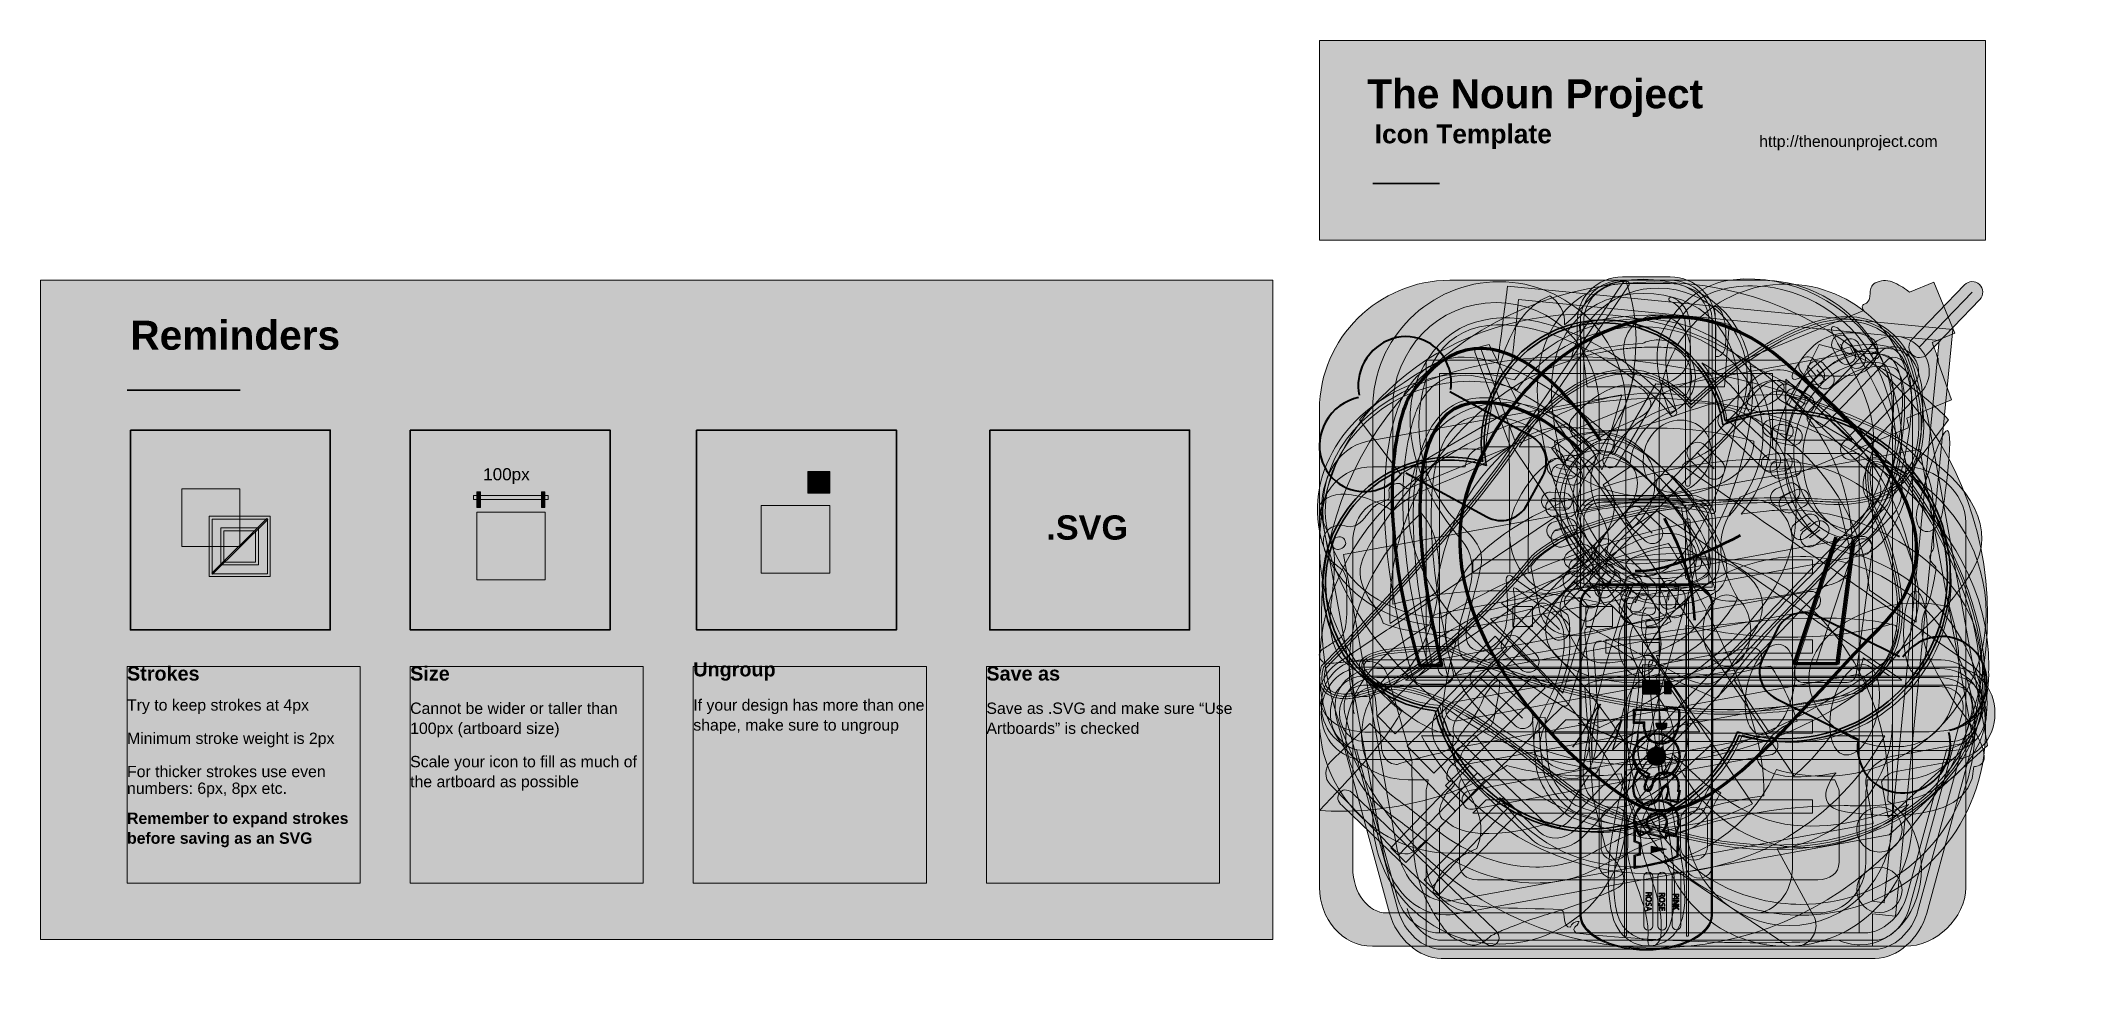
# Model space of a CAD drawing. Header units: inches. Extents: x -192 to 112, y 22 to 161.
import ezdxf

# ---------------------------------------------------------------- set-up
doc = ezdxf.new("R2010")
doc.units = ezdxf.units.IN
doc.header["$MEASUREMENT"] = 0
doc.layers.add('Layer 1', color=7, linetype='Continuous')

# ---------------------------------------------------------------- blocks, each defined once
blk = doc.blocks.new('block 3')
at = {"layer": 'Layer 1', "color": 7, "true_color": 0xffffff, "attachment_point": 7}
for s, insert, char_height in [('\\fHelvetica|b1|i0|c0|p34;\\W1;The Noun Project', (7.17, 149.5), 4.3597), ('\\fHelvetica|b1|i0|c0|p34;\\W1;Icon Template', (8.29, 144.7), 2.832)]:
    blk.add_mtext(s, dxfattribs=dict(at, insert=insert, char_height=char_height))
blk = doc.blocks.new('block 6')
at = {"layer": 'Layer 1', "true_color": 0xffffff}
h = blk.add_hatch(color=7, dxfattribs=at)
h.dxf.hatch_style = 2
h.paths.add_polyline_path([(-170.8, 93.68), (-162.08, 93.68), (-162.08, 85.04), (-170.8, 85.04)])
h = blk.add_hatch(color=7, dxfattribs=at)
h.dxf.hatch_style = 2
h.paths.add_polyline_path([(-164.46, 82.69), (-159.71, 82.69), (-159.71, 87.39), (-164.46, 87.39)])
h.paths.add_polyline_path([(-159.27, 82.25), (-164.9, 82.25), (-164.9, 87.83), (-159.27, 87.83)])
h.paths.add_polyline_path([(-166.22, 80.94), (-157.94, 80.94), (-157.94, 89.14), (-166.22, 89.14)])
h.paths.add_polyline_path([(-157.5, 80.5), (-166.66, 80.5), (-166.66, 89.58), (-157.5, 89.58)])
h = blk.add_hatch(color=7, dxfattribs=at)
h.dxf.hatch_style = 2
h.paths.add_polyline_path([(-166.15, 80.87), (-166.29, 81.01), (-158.01, 89.21), (-157.87, 89.07)])
at = {"layer": 'Layer 1', "lineweight": 0}
for points in [[(-170.8, 93.68), (-162.08, 93.68), (-162.08, 85.04), (-170.8, 85.04), (-170.8, 93.68)], [(-157.5, 80.5), (-166.66, 80.5), (-166.66, 89.58), (-157.5, 89.58), (-157.5, 80.5), (-157.5, 80.5)], [(-166.15, 80.87), (-166.29, 81.01), (-158.01, 89.21), (-157.87, 89.07), (-166.15, 80.87)], [(-166.22, 80.94), (-157.94, 80.94), (-157.94, 89.14), (-166.22, 89.14), (-166.22, 80.94), (-166.22, 80.94)], [(-159.27, 82.25), (-164.9, 82.25), (-164.9, 87.83), (-159.27, 87.83), (-159.27, 82.25), (-159.27, 82.25)], [(-164.46, 82.69), (-159.71, 82.69), (-159.71, 87.39), (-164.46, 87.39), (-164.46, 82.69)]]:
    blk.add_lwpolyline(points, dxfattribs=at)
blk = doc.blocks.new('block 5')
at = {"layer": 'Layer 1'}
blk.add_blockref('block 6', (0, 0), dxfattribs=at)
blk = doc.blocks.new('block 4')
at = {"layer": 'Layer 1'}
blk.add_blockref('block 5', (0, 0), dxfattribs=at)
blk = doc.blocks.new('block 7')
at = {"layer": 'Layer 1', "color": 7, "true_color": 0xffffff, "attachment_point": 7}
for s, insert, char_height in [('\\fHelvetica|b1|i0|c0|p34;\\W1;Strokes', (-179, 64.87), 2.124), ('\\fHelvetica|b0|i0|c0|p34;\\W1;Try to keep strokes at 4px', (-179, 59.87), 1.6992), ('\\fHelvetica|b0|i0|c0|p34;\\W1;Minimum stroke weight is 2px', (-179, 54.87), 1.6992), ('\\fHelvetica|b0|i0|c0|p34;\\W1;For thicker strokes use even ', (-179, 50.37), 1.6992), ('\\fHelvetica|b0|i0|c0|p34;\\W1;numbers: 6px, 8px etc.', (-179, 47.37), 1.6992), ('\\fHelvetica|b1|i0|c0|p34;\\W1;Remember to expand strokes ', (-179, 42.87), 1.6992), ('\\fHelvetica|b1|i0|c0|p34;\\W1;before saving as an SVG ', (-179, 39.87), 1.6992)]:
    blk.add_mtext(s, dxfattribs=dict(at, insert=insert, char_height=char_height))
blk = doc.blocks.new('block 8')
at = {"layer": 'Layer 1', "color": 7, "true_color": 0xffffff, "attachment_point": 7}
for s, insert, char_height in [('\\fHelvetica|b1|i0|c0|p34;\\W1;Size', (-136.5, 64.87), 2.124), ('\\fHelvetica|b0|i0|c0|p34;\\W1;Cannot be wider or taller than ', (-136.5, 59.87), 1.6992), ('\\fHelvetica|b0|i0|c0|p34;\\W1;100px (artboard size)', (-136.5, 56.37), 1.6992), ('\\fHelvetica|b0|i0|c0|p34;\\W1;Scale your icon to fill as much of ', (-136.5, 51.37), 1.6992), ('\\fHelvetica|b0|i0|c0|p34;\\W1;the artboard as possible', (-136.5, 48.37), 1.6992)]:
    blk.add_mtext(s, dxfattribs=dict(at, insert=insert, char_height=char_height))
blk = doc.blocks.new('block 9')
at = {"layer": 'Layer 1', "color": 7, "true_color": 0xffffff, "attachment_point": 7}
for s, insert, char_height in [('\\fHelvetica|b1|i0|c0|p34;\\W1;Ungroup', (-94, 64.87), 2.124), ('\\fHelvetica|b0|i0|c0|p34;\\W1;If your design has more than one ', (-94, 59.87), 1.6992), ('\\fHelvetica|b0|i0|c0|p34;\\W1;shape, make sure to ungroup', (-94, 56.87), 1.6992)]:
    blk.add_mtext(s, dxfattribs=dict(at, insert=insert, char_height=char_height))
blk = doc.blocks.new('block 10')
at = {"layer": 'Layer 1', "color": 7, "true_color": 0xffffff, "attachment_point": 7}
for s, insert, char_height in [('\\fHelvetica|b1|i0|c0|p34;\\W1;Save as', (-50, 64.87), 2.124), ('\\fHelvetica|b0|i0|c0|p34;\\W1;Save as .SVG and make sure “Use ', (-50, 59.87), 1.6992), ('\\fHelvetica|b0|i0|c0|p34;\\W1;Artboards” is checked', (-50, 56.87), 1.6992)]:
    blk.add_mtext(s, dxfattribs=dict(at, insert=insert, char_height=char_height))
blk = doc.blocks.new('block 11')
at = {"layer": 'Layer 1', "true_color": 0xffffff}
h = blk.add_hatch(color=7, dxfattribs=at)
h.dxf.hatch_style = 2
h.paths.add_polyline_path([(-76.81, 96.29), (-73.5, 96.29), (-73.5, 93.03), (-76.81, 93.03)])
h = blk.add_hatch(color=7, dxfattribs=at)
h.dxf.hatch_style = 2
h.paths.add_polyline_path([(-83.81, 91.16), (-73.5, 91.16), (-73.5, 81), (-83.81, 81)])
at = {"layer": 'Layer 1', "lineweight": 0}
for points in [[(-76.81, 96.29), (-73.5, 96.29), (-73.5, 93.03), (-76.81, 93.03), (-76.81, 96.29)], [(-83.81, 91.16), (-73.5, 91.16), (-73.5, 81), (-83.81, 81), (-83.81, 91.16)]]:
    blk.add_lwpolyline(points, dxfattribs=at)
blk = doc.blocks.new('block 2')
at = {"layer": 'Layer 1', "true_color": 0xffffff}
h = blk.add_hatch(color=7, dxfattribs=at)
h.dxf.hatch_style = 2
h.paths.add_polyline_path([(0, 161), (100, 161), (100, 131), (0, 131)])
h = blk.add_hatch(color=7, dxfattribs=at)
h.dxf.hatch_style = 2
h.paths.add_polyline_path([(-192, 125), (-7, 125), (-7, 26), (-192, 26)])
h = blk.add_hatch(color=7, dxfattribs=at)
h.dxf.hatch_style = 2
h.paths.add_polyline_path([(-178.5, 102.5), (-148.5, 102.5), (-148.5, 72.5), (-178.5, 72.5)])
h = blk.add_hatch(color=7, dxfattribs=at)
h.dxf.hatch_style = 2
h.paths.add_polyline_path([(-136.5, 102.5), (-106.5, 102.5), (-106.5, 72.5), (-136.5, 72.5)])
h = blk.add_hatch(color=7, dxfattribs=at)
h.dxf.hatch_style = 2
h.paths.add_polyline_path([(-93.5, 102.5), (-63.5, 102.5), (-63.5, 72.5), (-93.5, 72.5)])
h = blk.add_hatch(color=7, dxfattribs=at)
h.dxf.hatch_style = 2
h.paths.add_polyline_path([(-49.5, 102.5), (-19.5, 102.5), (-19.5, 72.5), (-49.5, 72.5)])
h = blk.add_hatch(color=7, dxfattribs=at)
h.dxf.hatch_style = 2
h.paths.add_polyline_path([(-127, 92.66), (-115.77, 92.66), (-115.77, 92.09), (-127, 92.09)])
h = blk.add_hatch(color=7, dxfattribs=at)
h.dxf.hatch_style = 2
h.paths.add_polyline_path([(-126.48, 93.23), (-125.95, 93.23), (-125.95, 90.9), (-126.48, 90.9)])
h = blk.add_hatch(color=7, dxfattribs=at)
h.dxf.hatch_style = 2
h.paths.add_polyline_path([(-116.81, 93.23), (-116.29, 93.23), (-116.29, 90.9), (-116.81, 90.9)])
h = blk.add_hatch(color=7, dxfattribs=at)
h.dxf.hatch_style = 2
h.paths.add_polyline_path([(-126.51, 90.19), (-116.25, 90.19), (-116.25, 80), (-126.51, 80)])
at = {"layer": 'Layer 1', "lineweight": 0}
for points in [[(0, 161), (100, 161), (100, 131), (0, 131), (0, 161)], [(-192, 125), (-7, 125), (-7, 26), (-192, 26), (-192, 125)], [(-127, 92.66), (-115.77, 92.66), (-115.77, 92.09), (-127, 92.09), (-127, 92.66)], [(-126.48, 93.23), (-125.95, 93.23), (-125.95, 90.9), (-126.48, 90.9), (-126.48, 93.23)], [(-116.81, 93.23), (-116.29, 93.23), (-116.29, 90.9), (-116.81, 90.9), (-116.81, 93.23)], [(-126.51, 90.19), (-116.25, 90.19), (-116.25, 80), (-126.51, 80), (-126.51, 90.19)], [(-179, 67), (-144, 67), (-144, 34.5), (-179, 34.5), (-179, 67)], [(-136.5, 67), (-101.5, 67), (-101.5, 34.5), (-136.5, 34.5), (-136.5, 67)], [(-94, 67), (-59, 67), (-59, 34.5), (-94, 34.5), (-94, 67)], [(-50, 67), (-15, 67), (-15, 34.5), (-50, 34.5), (-50, 67)]]:
    blk.add_lwpolyline(points, dxfattribs=at)
at = {"layer": 'Layer 1', "color": 178, "lineweight": 35, "true_color": 0x000000}
for points in [[(8, 139.5), (18, 139.5)], [(-179, 108.5), (-162, 108.5)], [(-178.5, 102.5), (-148.5, 102.5), (-148.5, 72.5), (-178.5, 72.5), (-178.5, 102.5)], [(-136.5, 102.5), (-106.5, 102.5), (-106.5, 72.5), (-136.5, 72.5), (-136.5, 102.5)], [(-93.5, 102.5), (-63.5, 102.5), (-63.5, 72.5), (-93.5, 72.5), (-93.5, 102.5)], [(-49.5, 102.5), (-19.5, 102.5), (-19.5, 72.5), (-49.5, 72.5), (-49.5, 102.5)]]:
    blk.add_lwpolyline(points, dxfattribs=at)
at = {"layer": 'Layer 1'}
for name in ['block 3', 'block 11', 'block 4', 'block 7', 'block 8', 'block 9', 'block 10']:
    blk.add_blockref(name, (0, 0), dxfattribs=at)
at = {"layer": 'Layer 1', "color": 7, "true_color": 0xffffff, "attachment_point": 7}
for s, insert, char_height in [('\\fHelvetica|b0|i0|c0|p34;\\W1;http://thenounproject.com', (66, 144.5), 1.6992), ('\\fHelvetica|b1|i0|c0|p34;\\W1;Reminders', (-178.5, 114.5), 4.3597), ('\\fHelvetica|b0|i0|c0|p34;\\W1.0074;100px', (-125.54, 94.41), 1.8218), ('\\fHelvetica|b1|i0|c0|p34;\\W1.0074;.SVG', (-41, 86), 3.6435)]:
    blk.add_mtext(s, dxfattribs=dict(at, insert=insert, char_height=char_height))
blk = doc.blocks.new('block 13')
at = {"layer": 'Layer 1', "true_color": 0xffffff}
h = blk.add_hatch(color=7, dxfattribs=at)
h.dxf.hatch_style = 2
edge = h.paths.add_edge_path()
edge.add_spline(control_points=[(17.98, 72.1), (17.31, 72.1), (16.71, 72.58), (16.59, 73.27), (16.45, 74.04), (16.96, 74.77), (17.73, 74.92), (17.73, 74.92), (81.24, 86.52), (81.24, 86.52), (82.01, 86.66), (82.75, 86.15), (82.89, 85.38), (83.03, 84.61), (82.52, 83.87), (81.75, 83.73), (81.75, 83.73), (18.23, 72.13), (18.23, 72.13), (18.15, 72.11), (18.06, 72.1), (17.98, 72.1)], knot_values=[0, 0, 0, 0, 1, 1, 1, 2, 2, 2, 3, 3, 3, 4, 4, 4, 5, 5, 5, 6, 6, 6, 7, 7, 7, 7], degree=3, periodic=1)
at = {"layer": 'Layer 1', "lineweight": 0}
blk.add_open_spline([(17.98, 72.1), (17.31, 72.1), (16.71, 72.58), (16.59, 73.27), (16.45, 74.04), (16.96, 74.77), (17.73, 74.92), (17.73, 74.92), (81.24, 86.52), (81.24, 86.52), (82.01, 86.66), (82.75, 86.15), (82.89, 85.38), (83.03, 84.61), (82.52, 83.87), (81.75, 83.73), (81.75, 83.73), (18.23, 72.13), (18.23, 72.13), (18.15, 72.11), (18.06, 72.1), (17.98, 72.1)], degree=3, knots=[0, 0, 0, 0, 1, 1, 1, 2, 2, 2, 3, 3, 3, 4, 4, 4, 5, 5, 5, 6, 6, 6, 7, 7, 7, 7], dxfattribs=at)
blk = doc.blocks.new('block 14')
at = {"layer": 'Layer 1', "true_color": 0xffffff}
h = blk.add_hatch(color=7, dxfattribs=at)
h.dxf.hatch_style = 2
edge = h.paths.add_edge_path()
edge.add_spline(control_points=[(19.19, 65.47), (18.52, 65.47), (17.92, 65.95), (17.8, 66.64), (17.66, 67.41), (18.17, 68.14), (18.94, 68.28), (18.94, 68.28), (73.54, 78.26), (73.54, 78.26), (74.32, 78.4), (75.05, 77.89), (75.19, 77.12), (75.33, 76.35), (74.82, 75.61), (74.05, 75.47), (74.05, 75.47), (19.45, 65.49), (19.45, 65.49), (19.36, 65.48), (19.27, 65.47), (19.19, 65.47)], knot_values=[0, 0, 0, 0, 1, 1, 1, 2, 2, 2, 3, 3, 3, 4, 4, 4, 5, 5, 5, 6, 6, 6, 7, 7, 7, 7], degree=3, periodic=1)
at = {"layer": 'Layer 1', "lineweight": 0}
blk.add_open_spline([(19.19, 65.47), (18.52, 65.47), (17.92, 65.95), (17.8, 66.64), (17.66, 67.41), (18.17, 68.14), (18.94, 68.28), (18.94, 68.28), (73.54, 78.26), (73.54, 78.26), (74.32, 78.4), (75.05, 77.89), (75.19, 77.12), (75.33, 76.35), (74.82, 75.61), (74.05, 75.47), (74.05, 75.47), (19.45, 65.49), (19.45, 65.49), (19.36, 65.48), (19.27, 65.47), (19.19, 65.47)], degree=3, knots=[0, 0, 0, 0, 1, 1, 1, 2, 2, 2, 3, 3, 3, 4, 4, 4, 5, 5, 5, 6, 6, 6, 7, 7, 7, 7], dxfattribs=at)
blk = doc.blocks.new('block 15')
at = {"layer": 'Layer 1', "true_color": 0xffffff}
h = blk.add_hatch(color=7, dxfattribs=at)
h.dxf.hatch_style = 2
edge = h.paths.add_edge_path()
edge.add_spline(control_points=[(20.4, 58.84), (19.73, 58.84), (19.13, 59.32), (19.01, 60), (18.87, 60.77), (19.38, 61.51), (20.15, 61.65), (20.15, 61.65), (64.72, 69.79), (64.72, 69.79), (65.49, 69.93), (66.23, 69.43), (66.37, 68.66), (66.51, 67.88), (66, 67.15), (65.23, 67.01), (65.23, 67.01), (20.66, 58.86), (20.66, 58.86), (20.57, 58.85), (20.48, 58.84), (20.4, 58.84)], knot_values=[0, 0, 0, 0, 1, 1, 1, 2, 2, 2, 3, 3, 3, 4, 4, 4, 5, 5, 5, 6, 6, 6, 7, 7, 7, 7], degree=3, periodic=1)
at = {"layer": 'Layer 1', "lineweight": 0}
blk.add_open_spline([(20.4, 58.84), (19.73, 58.84), (19.13, 59.32), (19.01, 60), (18.87, 60.77), (19.38, 61.51), (20.15, 61.65), (20.15, 61.65), (64.72, 69.79), (64.72, 69.79), (65.49, 69.93), (66.23, 69.43), (66.37, 68.66), (66.51, 67.88), (66, 67.15), (65.23, 67.01), (65.23, 67.01), (20.66, 58.86), (20.66, 58.86), (20.57, 58.85), (20.48, 58.84), (20.4, 58.84)], degree=3, knots=[0, 0, 0, 0, 1, 1, 1, 2, 2, 2, 3, 3, 3, 4, 4, 4, 5, 5, 5, 6, 6, 6, 7, 7, 7, 7], dxfattribs=at)
blk = doc.blocks.new('block 16')
at = {"layer": 'Layer 1', "true_color": 0xffffff}
h = blk.add_hatch(color=7, dxfattribs=at)
h.dxf.hatch_style = 2
edge = h.paths.add_edge_path()
edge.add_spline(control_points=[(22.82, 45.57), (22.15, 45.57), (21.56, 46.05), (21.43, 46.74), (21.29, 47.5), (21.8, 48.24), (22.57, 48.38), (22.57, 48.38), (67.15, 56.53), (67.15, 56.53), (67.92, 56.67), (68.65, 56.16), (68.79, 55.39), (68.94, 54.62), (68.42, 53.88), (67.66, 53.74), (67.66, 53.74), (23.08, 45.6), (23.08, 45.6), (22.99, 45.58), (22.91, 45.57), (22.82, 45.57)], knot_values=[0, 0, 0, 0, 1, 1, 1, 2, 2, 2, 3, 3, 3, 4, 4, 4, 5, 5, 5, 6, 6, 6, 7, 7, 7, 7], degree=3, periodic=1)
at = {"layer": 'Layer 1', "lineweight": 0}
blk.add_open_spline([(22.82, 45.57), (22.15, 45.57), (21.56, 46.05), (21.43, 46.74), (21.29, 47.5), (21.8, 48.24), (22.57, 48.38), (22.57, 48.38), (67.15, 56.53), (67.15, 56.53), (67.92, 56.67), (68.65, 56.16), (68.79, 55.39), (68.94, 54.62), (68.42, 53.88), (67.66, 53.74), (67.66, 53.74), (23.08, 45.6), (23.08, 45.6), (22.99, 45.58), (22.91, 45.57), (22.82, 45.57)], degree=3, knots=[0, 0, 0, 0, 1, 1, 1, 2, 2, 2, 3, 3, 3, 4, 4, 4, 5, 5, 5, 6, 6, 6, 7, 7, 7, 7], dxfattribs=at)
blk = doc.blocks.new('block 17')
at = {"layer": 'Layer 1', "true_color": 0xffffff}
h = blk.add_hatch(color=7, dxfattribs=at)
h.dxf.hatch_style = 2
edge = h.paths.add_edge_path()
edge.add_spline(control_points=[(21.61, 52.26), (20.97, 52.26), (20.39, 52.72), (20.27, 53.38), (20.14, 54.12), (20.63, 54.83), (21.37, 54.97), (21.37, 54.97), (80.43, 65.76), (80.43, 65.76), (81.17, 65.89), (81.89, 65.4), (82.02, 64.66), (82.16, 63.92), (81.67, 63.2), (80.92, 63.07), (80.92, 63.07), (21.86, 52.28), (21.86, 52.28), (21.78, 52.27), (21.69, 52.26), (21.61, 52.26)], knot_values=[0, 0, 0, 0, 1, 1, 1, 2, 2, 2, 3, 3, 3, 4, 4, 4, 5, 5, 5, 6, 6, 6, 7, 7, 7, 7], degree=3, periodic=1)
at = {"layer": 'Layer 1', "lineweight": 0}
blk.add_open_spline([(21.61, 52.26), (20.97, 52.26), (20.39, 52.72), (20.27, 53.38), (20.14, 54.12), (20.63, 54.83), (21.37, 54.97), (21.37, 54.97), (80.43, 65.76), (80.43, 65.76), (81.17, 65.89), (81.89, 65.4), (82.02, 64.66), (82.16, 63.92), (81.67, 63.2), (80.92, 63.07), (80.92, 63.07), (21.86, 52.28), (21.86, 52.28), (21.78, 52.27), (21.69, 52.26), (21.61, 52.26)], degree=3, knots=[0, 0, 0, 0, 1, 1, 1, 2, 2, 2, 3, 3, 3, 4, 4, 4, 5, 5, 5, 6, 6, 6, 7, 7, 7, 7], dxfattribs=at)
blk = doc.blocks.new('block 12')
at = {"layer": 'Layer 1', "true_color": 0xffffff}
h = blk.add_hatch(color=7, dxfattribs=at)
h.dxf.hatch_style = 2
edge = h.paths.add_edge_path()
edge.add_spline(control_points=[(55.62, 115.46), (55.17, 117.93), (53.07, 119.73), (50.64, 119.73), (50.34, 119.73), (50.04, 119.7), (49.75, 119.65), (47.03, 119.15), (45.23, 116.46), (45.74, 113.66), (45.94, 112.58), (46.47, 111.61), (47.27, 110.83), (47.27, 110.83), (43.81, 99.23), (43.81, 99.23), (43.77, 99.09), (43.84, 98.94), (43.97, 98.88), (44.01, 98.86), (44.05, 98.85), (44.09, 98.85), (44.19, 98.85), (44.29, 98.91), (44.35, 99), (44.35, 99), (50.47, 109.42), (50.47, 109.42), (50.86, 109.4), (51.25, 109.41), (51.61, 109.48), (54.33, 109.98), (56.13, 112.66), (55.62, 115.46)], knot_values=[0, 0, 0, 0, 1, 1, 1, 2, 2, 2, 3, 3, 3, 4, 4, 4, 5, 5, 5, 6, 6, 6, 7, 7, 7, 8, 8, 8, 9, 9, 9, 10, 10, 10, 11, 11, 11, 11], degree=3, periodic=1)
h = blk.add_hatch(color=7, dxfattribs=at)
h.dxf.hatch_style = 2
edge = h.paths.add_edge_path()
edge.add_spline(control_points=[(100.3, 55.14), (100.3, 55.14), (91.21, 104.89), (91.21, 104.89), (90.23, 110.27), (86.19, 114.32), (81.8, 114.32), (81.37, 114.32), (80.93, 114.28), (80.5, 114.2), (80.5, 114.2), (51.42, 108.89), (51.42, 108.89), (51.39, 108.8), (51.36, 108.7), (51.3, 108.62), (51.3, 108.62), (44.72, 97.41), (44.72, 97.41), (44.5, 97.04), (44.11, 96.83), (43.7, 96.83), (43.54, 96.83), (43.38, 96.86), (43.23, 96.92), (42.68, 97.16), (42.4, 97.77), (42.57, 98.34), (42.57, 98.34), (45.39, 107.79), (45.39, 107.79), (45.39, 107.79), (7.28, 100.83), (7.28, 100.83), (2.48, 99.95), (-0.54, 94.35), (0.56, 88.33), (0.56, 88.33), (9.55, 39.15), (9.55, 39.15), (10.54, 33.69), (14.5, 29.72), (18.95, 29.72), (19.39, 29.72), (19.82, 29.76), (20.25, 29.83), (20.25, 29.83), (85.21, 41.7), (85.21, 41.7), (85.21, 41.7), (85.5, 41.76), (85.5, 41.76), (85.5, 41.76), (100.3, 55.14), (100.3, 55.14)], knot_values=[0, 0, 0, 0, 1, 1, 1, 2, 2, 2, 3, 3, 3, 4, 4, 4, 5, 5, 5, 6, 6, 6, 7, 7, 7, 8, 8, 8, 9, 9, 9, 10, 10, 10, 11, 11, 11, 12, 12, 12, 13, 13, 13, 14, 14, 14, 15, 15, 15, 16, 16, 16, 17, 17, 17, 18, 18, 18, 18], degree=3, periodic=1)
edge = h.paths.add_edge_path()
edge.add_spline(control_points=[(19.97, 31.89), (19.66, 31.83), (19.35, 31.8), (19.05, 31.8), (15.65, 31.8), (12.49, 35.12), (11.68, 39.53), (11.68, 39.53), (3.6, 83.81), (3.6, 83.81), (3.6, 83.81), (90.14, 99.62), (90.14, 99.62), (90.14, 99.62), (98.13, 55.9), (98.13, 55.9), (98.13, 55.9), (97.91, 55.7), (97.91, 55.7), (97.91, 55.7), (85.88, 53.51), (85.88, 53.51), (84.6, 53.27), (83.37, 52.47), (82.6, 51.35), (82.26, 50.86), (81.89, 50.13), (82.02, 49.4), (82.02, 49.4), (83.11, 43.42), (83.11, 43.42), (83.11, 43.42), (19.97, 31.89), (19.97, 31.89)], knot_values=[0, 0, 0, 0, 1, 1, 1, 2, 2, 2, 3, 3, 3, 4, 4, 4, 5, 5, 5, 6, 6, 6, 7, 7, 7, 8, 8, 8, 9, 9, 9, 10, 10, 10, 11, 11, 11, 11], degree=3, periodic=1)
edge = h.paths.add_edge_path()
edge.add_spline(control_points=[(85.35, 44.35), (85.35, 44.35), (84.37, 49.7), (84.37, 49.7), (84.5, 50.04), (85.21, 50.98), (86.3, 51.18), (86.3, 51.18), (94.58, 52.69), (94.58, 52.69), (94.58, 52.69), (85.35, 44.35), (85.35, 44.35)], knot_values=[0, 0, 0, 0, 1, 1, 1, 2, 2, 2, 3, 3, 3, 4, 4, 4, 4], degree=3, periodic=1)
at = {"layer": 'Layer 1', "lineweight": 0}
for points, knots in [([(55.62, 115.46), (55.17, 117.93), (53.07, 119.73), (50.64, 119.73), (50.34, 119.73), (50.04, 119.7), (49.75, 119.65), (47.03, 119.15), (45.23, 116.46), (45.74, 113.66), (45.94, 112.58), (46.47, 111.61), (47.27, 110.83), (47.27, 110.83), (43.81, 99.23), (43.81, 99.23), (43.77, 99.09), (43.84, 98.94), (43.97, 98.88), (44.01, 98.86), (44.05, 98.85), (44.09, 98.85), (44.19, 98.85), (44.29, 98.91), (44.35, 99), (44.35, 99), (50.47, 109.42), (50.47, 109.42), (50.86, 109.4), (51.25, 109.41), (51.61, 109.48), (54.33, 109.98), (56.13, 112.66), (55.62, 115.46)], [0, 0, 0, 0, 1, 1, 1, 2, 2, 2, 3, 3, 3, 4, 4, 4, 5, 5, 5, 6, 6, 6, 7, 7, 7, 8, 8, 8, 9, 9, 9, 10, 10, 10, 11, 11, 11, 11]), ([(100.3, 55.14), (100.3, 55.14), (91.21, 104.89), (91.21, 104.89), (90.23, 110.27), (86.19, 114.32), (81.8, 114.32), (81.37, 114.32), (80.93, 114.28), (80.5, 114.2), (80.5, 114.2), (51.42, 108.89), (51.42, 108.89), (51.39, 108.8), (51.36, 108.7), (51.3, 108.62), (51.3, 108.62), (44.72, 97.41), (44.72, 97.41), (44.5, 97.04), (44.11, 96.83), (43.7, 96.83), (43.54, 96.83), (43.38, 96.86), (43.23, 96.92), (42.68, 97.16), (42.4, 97.77), (42.57, 98.34), (42.57, 98.34), (45.39, 107.79), (45.39, 107.79), (45.39, 107.79), (7.28, 100.83), (7.28, 100.83), (2.48, 99.95), (-0.54, 94.35), (0.56, 88.33), (0.56, 88.33), (9.55, 39.15), (9.55, 39.15), (10.54, 33.69), (14.5, 29.72), (18.95, 29.72), (19.39, 29.72), (19.82, 29.76), (20.25, 29.83), (20.25, 29.83), (85.21, 41.7), (85.21, 41.7), (85.21, 41.7), (85.5, 41.76), (85.5, 41.76), (85.5, 41.76), (100.3, 55.14), (100.3, 55.14)], [0, 0, 0, 0, 1, 1, 1, 2, 2, 2, 3, 3, 3, 4, 4, 4, 5, 5, 5, 6, 6, 6, 7, 7, 7, 8, 8, 8, 9, 9, 9, 10, 10, 10, 11, 11, 11, 12, 12, 12, 13, 13, 13, 14, 14, 14, 15, 15, 15, 16, 16, 16, 17, 17, 17, 18, 18, 18, 18]), ([(19.97, 31.89), (19.66, 31.83), (19.35, 31.8), (19.05, 31.8), (15.65, 31.8), (12.49, 35.12), (11.68, 39.53), (11.68, 39.53), (3.6, 83.81), (3.6, 83.81), (3.6, 83.81), (90.14, 99.62), (90.14, 99.62), (90.14, 99.62), (98.13, 55.9), (98.13, 55.9), (98.13, 55.9), (97.91, 55.7), (97.91, 55.7), (97.91, 55.7), (85.88, 53.51), (85.88, 53.51), (84.6, 53.27), (83.37, 52.47), (82.6, 51.35), (82.26, 50.86), (81.89, 50.13), (82.02, 49.4), (82.02, 49.4), (83.11, 43.42), (83.11, 43.42), (83.11, 43.42), (19.97, 31.89), (19.97, 31.89)], [0, 0, 0, 0, 1, 1, 1, 2, 2, 2, 3, 3, 3, 4, 4, 4, 5, 5, 5, 6, 6, 6, 7, 7, 7, 8, 8, 8, 9, 9, 9, 10, 10, 10, 11, 11, 11, 11]), ([(85.35, 44.35), (85.35, 44.35), (84.37, 49.7), (84.37, 49.7), (84.5, 50.04), (85.21, 50.98), (86.3, 51.18), (86.3, 51.18), (94.58, 52.69), (94.58, 52.69), (94.58, 52.69), (85.35, 44.35), (85.35, 44.35)], [0, 0, 0, 0, 1, 1, 1, 2, 2, 2, 3, 3, 3, 4, 4, 4, 4])]:
    blk.add_open_spline(points, degree=3, knots=knots, dxfattribs=at)
at = {"layer": 'Layer 1'}
for name in ['block 13', 'block 14', 'block 15', 'block 17', 'block 16']:
    blk.add_blockref(name, (0, 0), dxfattribs=at)
blk = doc.blocks.new('block 18')
at = {"layer": 'Layer 1', "true_color": 0xffffff}
h = blk.add_hatch(color=7, dxfattribs=at)
h.dxf.hatch_style = 2
edge = h.paths.add_edge_path()
edge.add_spline(control_points=[(50.29, 124.74), (22.68, 124.74), (0.29, 102.36), (0.29, 74.74), (0.29, 47.13), (22.68, 24.74), (50.29, 24.74), (77.91, 24.74), (100.29, 47.13), (100.29, 74.74), (100.29, 102.36), (77.91, 124.74), (50.29, 124.74)], knot_values=[0, 0, 0, 0, 1, 1, 1, 2, 2, 2, 3, 3, 3, 4, 4, 4, 4], degree=3, periodic=1)
edge = h.paths.add_edge_path()
edge.add_spline(control_points=[(50.23, 102.17), (51.35, 103.38), (52.72, 104), (54.29, 104), (55.56, 104), (56.68, 103.54), (57.52, 102.67), (58.37, 101.81), (58.8, 100.71), (58.8, 99.4), (58.8, 97.76), (58.22, 96.3), (57.09, 95.06), (55.93, 93.78), (54.57, 93.14), (53.06, 93.14), (51.81, 93.14), (50.7, 93.6), (49.85, 94.49), (49.02, 95.36), (48.59, 96.5), (48.59, 97.86), (48.59, 99.54), (49.14, 100.98), (50.23, 102.17)], knot_values=[0, 0, 0, 0, 1, 1, 1, 2, 2, 2, 3, 3, 3, 4, 4, 4, 5, 5, 5, 6, 6, 6, 7, 7, 7, 8, 8, 8, 8], degree=3, periodic=1)
edge = h.paths.add_edge_path()
edge.add_spline(control_points=[(58.56, 55.06), (54.42, 51.16), (51.46, 48.73), (49.52, 47.63), (47.45, 46.44), (45.75, 45.86), (44.31, 45.86), (42.89, 45.86), (41.72, 46.34), (40.85, 47.28), (40.01, 48.18), (39.58, 49.4), (39.58, 50.9), (39.58, 54.73), (41.76, 63.64), (46.23, 78.12), (46.3, 78.37), (46.36, 78.6), (46.4, 78.82), (46.23, 78.74), (46.04, 78.64), (45.82, 78.5), (45.45, 78.27), (44.34, 77.4), (41.07, 74.21), (40.58, 73.72), (39.8, 73.68), (39.25, 74.1), (39.25, 74.1), (37.32, 75.6), (37.32, 75.6), (37.01, 75.83), (36.81, 76.19), (36.78, 76.58), (36.75, 76.97), (36.88, 77.35), (37.14, 77.64), (40.14, 80.95), (42.95, 83.35), (45.48, 84.78), (48.13, 86.27), (50.37, 87), (52.32, 87), (53.59, 87), (54.61, 86.69), (55.36, 86.06), (56.18, 85.38), (56.61, 84.43), (56.61, 83.32), (56.61, 82.59), (56.26, 80.7), (53.71, 72.13), (50.06, 59.89), (49.19, 55.45), (49.13, 53.91), (49.82, 54.32), (51.45, 55.48), (54.94, 58.76), (55.48, 59.27), (56.33, 59.26), (56.87, 58.74), (56.87, 58.74), (58.58, 57.07), (58.58, 57.07), (58.85, 56.81), (59, 56.44), (59, 56.06), (59, 55.68), (58.84, 55.32), (58.56, 55.06)], knot_values=[0, 0, 0, 0, 1, 1, 1, 2, 2, 2, 3, 3, 3, 4, 4, 4, 5, 5, 5, 6, 6, 6, 7, 7, 7, 8, 8, 8, 9, 9, 9, 10, 10, 10, 11, 11, 11, 12, 12, 12, 13, 13, 13, 14, 14, 14, 15, 15, 15, 16, 16, 16, 17, 17, 17, 18, 18, 18, 19, 19, 19, 20, 20, 20, 21, 21, 21, 22, 22, 22, 23, 23, 23, 23], degree=3, periodic=1)
at = {"layer": 'Layer 1', "lineweight": 0}
for points, knots in [([(50.29, 124.74), (22.68, 124.74), (0.29, 102.36), (0.29, 74.74), (0.29, 47.13), (22.68, 24.74), (50.29, 24.74), (77.91, 24.74), (100.29, 47.13), (100.29, 74.74), (100.29, 102.36), (77.91, 124.74), (50.29, 124.74)], [0, 0, 0, 0, 1, 1, 1, 2, 2, 2, 3, 3, 3, 4, 4, 4, 4]), ([(50.23, 102.17), (51.35, 103.38), (52.72, 104), (54.29, 104), (55.56, 104), (56.68, 103.54), (57.52, 102.67), (58.37, 101.81), (58.8, 100.71), (58.8, 99.4), (58.8, 97.76), (58.22, 96.3), (57.09, 95.06), (55.93, 93.78), (54.57, 93.14), (53.06, 93.14), (51.81, 93.14), (50.7, 93.6), (49.85, 94.49), (49.02, 95.36), (48.59, 96.5), (48.59, 97.86), (48.59, 99.54), (49.14, 100.98), (50.23, 102.17)], [0, 0, 0, 0, 1, 1, 1, 2, 2, 2, 3, 3, 3, 4, 4, 4, 5, 5, 5, 6, 6, 6, 7, 7, 7, 8, 8, 8, 8]), ([(58.56, 55.06), (54.42, 51.16), (51.46, 48.73), (49.52, 47.63), (47.45, 46.44), (45.75, 45.86), (44.31, 45.86), (42.89, 45.86), (41.72, 46.34), (40.85, 47.28), (40.01, 48.18), (39.58, 49.4), (39.58, 50.9), (39.58, 54.73), (41.76, 63.64), (46.23, 78.12), (46.3, 78.37), (46.36, 78.6), (46.4, 78.82), (46.23, 78.74), (46.04, 78.64), (45.82, 78.5), (45.45, 78.27), (44.34, 77.4), (41.07, 74.21), (40.58, 73.72), (39.8, 73.68), (39.25, 74.1), (39.25, 74.1), (37.32, 75.6), (37.32, 75.6), (37.01, 75.83), (36.81, 76.19), (36.78, 76.58), (36.75, 76.97), (36.88, 77.35), (37.14, 77.64), (40.14, 80.95), (42.95, 83.35), (45.48, 84.78), (48.13, 86.27), (50.37, 87), (52.32, 87), (53.59, 87), (54.61, 86.69), (55.36, 86.06), (56.18, 85.38), (56.61, 84.43), (56.61, 83.32), (56.61, 82.59), (56.26, 80.7), (53.71, 72.13), (50.06, 59.89), (49.19, 55.45), (49.13, 53.91), (49.82, 54.32), (51.45, 55.48), (54.94, 58.76), (55.48, 59.27), (56.33, 59.26), (56.87, 58.74), (56.87, 58.74), (58.58, 57.07), (58.58, 57.07), (58.85, 56.81), (59, 56.44), (59, 56.06), (59, 55.68), (58.84, 55.32), (58.56, 55.06)], [0, 0, 0, 0, 1, 1, 1, 2, 2, 2, 3, 3, 3, 4, 4, 4, 5, 5, 5, 6, 6, 6, 7, 7, 7, 8, 8, 8, 9, 9, 9, 10, 10, 10, 11, 11, 11, 12, 12, 12, 13, 13, 13, 14, 14, 14, 15, 15, 15, 16, 16, 16, 17, 17, 17, 18, 18, 18, 19, 19, 19, 20, 20, 20, 21, 21, 21, 22, 22, 22, 23, 23, 23, 23])]:
    blk.add_open_spline(points, degree=3, knots=knots, dxfattribs=at)
blk = doc.blocks.new('block 20')
at = {"layer": 'Layer 1', "true_color": 0xffffff}
h = blk.add_hatch(color=7, dxfattribs=at)
h.dxf.hatch_style = 2
edge = h.paths.add_edge_path()
edge.add_spline(control_points=[(71.01, 62.74), (70.12, 59.01), (67.89, 56.35), (66.02, 56.8), (64.17, 57.24), (63.38, 60.62), (64.27, 64.35), (65.16, 68.07), (67.39, 70.73), (69.25, 70.29), (71.11, 69.84), (71.9, 66.46), (71.01, 62.74)], knot_values=[0, 0, 0, 0, 1, 1, 1, 2, 2, 2, 3, 3, 3, 4, 4, 4, 4], degree=3, periodic=1)
at = {"layer": 'Layer 1', "lineweight": 0}
blk.add_open_spline([(71.01, 62.74), (70.12, 59.01), (67.89, 56.35), (66.02, 56.8), (64.17, 57.24), (63.38, 60.62), (64.27, 64.35), (65.16, 68.07), (67.39, 70.73), (69.25, 70.29), (71.11, 69.84), (71.9, 66.46), (71.01, 62.74)], degree=3, knots=[0, 0, 0, 0, 1, 1, 1, 2, 2, 2, 3, 3, 3, 4, 4, 4, 4], dxfattribs=at)
blk = doc.blocks.new('block 21')
at = {"layer": 'Layer 1', "true_color": 0xffffff}
h = blk.add_hatch(color=7, dxfattribs=at)
h.dxf.hatch_style = 2
edge = h.paths.add_edge_path()
edge.add_spline(control_points=[(81.95, 67.25), (83.82, 66.81), (84.6, 63.43), (83.71, 59.7), (82.82, 55.98), (80.59, 53.32), (78.73, 53.77), (76.87, 54.21), (76.08, 57.59), (76.97, 61.32), (77.86, 65.04), (80.09, 67.7), (81.95, 67.25)], knot_values=[0, 0, 0, 0, 1, 1, 1, 2, 2, 2, 3, 3, 3, 4, 4, 4, 4], degree=3, periodic=1)
at = {"layer": 'Layer 1', "lineweight": 0}
blk.add_open_spline([(81.95, 67.25), (83.82, 66.81), (84.6, 63.43), (83.71, 59.7), (82.82, 55.98), (80.59, 53.32), (78.73, 53.77), (76.87, 54.21), (76.08, 57.59), (76.97, 61.32), (77.86, 65.04), (80.09, 67.7), (81.95, 67.25)], degree=3, knots=[0, 0, 0, 0, 1, 1, 1, 2, 2, 2, 3, 3, 3, 4, 4, 4, 4], dxfattribs=at)
blk = doc.blocks.new('block 22')
at = {"layer": 'Layer 1', "true_color": 0xffffff}
h = blk.add_hatch(color=7, dxfattribs=at)
h.dxf.hatch_style = 2
edge = h.paths.add_edge_path()
edge.add_spline(control_points=[(68.54, 43.62), (62.26, 45.12), (57.23, 49.79), (53.14, 53.79), (55.28, 48.43), (60.66, 42.15), (68.18, 40.35), (76.16, 38.44), (84.24, 41.93), (88.44, 46.27), (82.62, 44.08), (75.43, 41.97), (68.54, 43.62)], knot_values=[0, 0, 0, 0, 1, 1, 1, 2, 2, 2, 3, 3, 3, 4, 4, 4, 4], degree=3, periodic=1)
at = {"layer": 'Layer 1', "lineweight": 0}
blk.add_open_spline([(68.54, 43.62), (62.26, 45.12), (57.23, 49.79), (53.14, 53.79), (55.28, 48.43), (60.66, 42.15), (68.18, 40.35), (76.16, 38.44), (84.24, 41.93), (88.44, 46.27), (82.62, 44.08), (75.43, 41.97), (68.54, 43.62)], degree=3, knots=[0, 0, 0, 0, 1, 1, 1, 2, 2, 2, 3, 3, 3, 4, 4, 4, 4], dxfattribs=at)
blk = doc.blocks.new('block 19')
at = {"layer": 'Layer 1', "true_color": 0xffffff}
h = blk.add_hatch(color=7, dxfattribs=at)
h.dxf.hatch_style = 2
edge = h.paths.add_edge_path()
edge.add_spline(control_points=[(95.89, 71.92), (92.23, 77.88), (86.58, 82.15), (79.9, 84.06), (79.92, 84.46), (79.94, 84.85), (79.94, 85.25), (79.94, 104.39), (62.05, 119.91), (39.97, 119.91), (17.9, 119.91), (0, 104.39), (0, 85.25), (0, 75.42), (4.72, 66.55), (12.3, 60.24), (9.18, 54.71), (4.52, 50.26), (0, 45.4), (9.39, 44.73), (20.15, 47.1), (28.12, 52.13), (31.86, 51.12), (35.85, 50.58), (39.97, 50.58), (41.78, 50.58), (43.55, 50.7), (45.29, 50.9), (45.96, 48.11), (47.07, 45.41), (48.62, 42.89), (52.5, 36.58), (58.6, 32.15), (65.81, 30.43), (67.93, 29.92), (70.11, 29.66), (72.27, 29.66), (85.15, 29.66), (96.23, 38.42), (99.23, 50.96), (100.95, 58.16), (99.76, 65.61), (95.89, 71.92)], knot_values=[0, 0, 0, 0, 1, 1, 1, 2, 2, 2, 3, 3, 3, 4, 4, 4, 5, 5, 5, 6, 6, 6, 7, 7, 7, 8, 8, 8, 9, 9, 9, 10, 10, 10, 11, 11, 11, 12, 12, 12, 13, 13, 13, 14, 14, 14, 14], degree=3, periodic=1)
h.paths.add_polyline_path([(28.46, 103), (31.44, 103), (31.31, 81), (28.59, 81)])
h.paths.add_polyline_path([(32, 73), (29, 73), (29, 76), (32, 76)])
edge = h.paths.add_edge_path()
edge.add_spline(control_points=[(34.81, 99.78), (34.81, 99.78), (37.42, 102.2), (41.62, 102.2), (46.46, 102.2), (50.36, 99.1), (50.36, 94.68), (50.36, 87.63), (43, 87.03), (43, 81.42), (43, 81.42), (43, 81), (43, 81), (43, 81), (41, 81), (41, 81), (41, 81), (41, 81.51), (41, 81.51), (41, 88.26), (47.73, 89.2), (47.73, 94.55), (47.73, 97.27), (45.08, 99.44), (41.81, 99.44), (38.92, 99.44), (36.5, 97.61), (36.5, 97.61), (36.5, 97.61), (34.81, 99.78), (34.81, 99.78)], knot_values=[0, 0, 0, 0, 1, 1, 1, 2, 2, 2, 3, 3, 3, 4, 4, 4, 5, 5, 5, 6, 6, 6, 7, 7, 7, 8, 8, 8, 9, 9, 9, 10, 10, 10, 10], degree=3, periodic=1)
h.paths.add_polyline_path([(44, 73), (40, 73), (40, 76), (44, 76)])
edge = h.paths.add_edge_path()
edge.add_spline(control_points=[(97.64, 51.34), (94.82, 39.54), (84.39, 31.3), (72.27, 31.3), (70.24, 31.3), (68.19, 31.54), (66.19, 32.02), (59.4, 33.64), (53.66, 37.81), (50.01, 43.75), (46.36, 49.69), (45.25, 56.7), (46.87, 63.48), (49.69, 75.28), (60.12, 83.52), (72.23, 83.52), (74.27, 83.52), (76.32, 83.27), (78.32, 82.79), (85.1, 81.17), (90.85, 77.01), (94.5, 71.07), (98.15, 65.13), (99.26, 58.12), (97.64, 51.34)], knot_values=[0, 0, 0, 0, 1, 1, 1, 2, 2, 2, 3, 3, 3, 4, 4, 4, 5, 5, 5, 6, 6, 6, 7, 7, 7, 8, 8, 8, 8], degree=3, periodic=1)
at = {"layer": 'Layer 1', "lineweight": 0}
for points in [[(28.46, 103), (31.44, 103), (31.31, 81), (28.59, 81), (28.46, 103)], [(32, 73), (29, 73), (29, 76), (32, 76), (32, 73)], [(44, 73), (40, 73), (40, 76), (44, 76), (44, 73)]]:
    blk.add_lwpolyline(points, dxfattribs=at)
for points, knots in [([(95.89, 71.92), (92.23, 77.88), (86.58, 82.15), (79.9, 84.06), (79.92, 84.46), (79.94, 84.85), (79.94, 85.25), (79.94, 104.39), (62.05, 119.91), (39.97, 119.91), (17.9, 119.91), (0, 104.39), (0, 85.25), (0, 75.42), (4.72, 66.55), (12.3, 60.24), (9.18, 54.71), (4.52, 50.26), (0, 45.4), (9.39, 44.73), (20.15, 47.1), (28.12, 52.13), (31.86, 51.12), (35.85, 50.58), (39.97, 50.58), (41.78, 50.58), (43.55, 50.7), (45.29, 50.9), (45.96, 48.11), (47.07, 45.41), (48.62, 42.89), (52.5, 36.58), (58.6, 32.15), (65.81, 30.43), (67.93, 29.92), (70.11, 29.66), (72.27, 29.66), (85.15, 29.66), (96.23, 38.42), (99.23, 50.96), (100.95, 58.16), (99.76, 65.61), (95.89, 71.92)], [0, 0, 0, 0, 1, 1, 1, 2, 2, 2, 3, 3, 3, 4, 4, 4, 5, 5, 5, 6, 6, 6, 7, 7, 7, 8, 8, 8, 9, 9, 9, 10, 10, 10, 11, 11, 11, 12, 12, 12, 13, 13, 13, 14, 14, 14, 14]), ([(34.81, 99.78), (34.81, 99.78), (37.42, 102.2), (41.62, 102.2), (46.46, 102.2), (50.36, 99.1), (50.36, 94.68), (50.36, 87.63), (43, 87.03), (43, 81.42), (43, 81.42), (43, 81), (43, 81), (43, 81), (41, 81), (41, 81), (41, 81), (41, 81.51), (41, 81.51), (41, 88.26), (47.73, 89.2), (47.73, 94.55), (47.73, 97.27), (45.08, 99.44), (41.81, 99.44), (38.92, 99.44), (36.5, 97.61), (36.5, 97.61), (36.5, 97.61), (34.81, 99.78), (34.81, 99.78)], [0, 0, 0, 0, 1, 1, 1, 2, 2, 2, 3, 3, 3, 4, 4, 4, 5, 5, 5, 6, 6, 6, 7, 7, 7, 8, 8, 8, 9, 9, 9, 10, 10, 10, 10]), ([(97.64, 51.34), (94.82, 39.54), (84.39, 31.3), (72.27, 31.3), (70.24, 31.3), (68.19, 31.54), (66.19, 32.02), (59.4, 33.64), (53.66, 37.81), (50.01, 43.75), (46.36, 49.69), (45.25, 56.7), (46.87, 63.48), (49.69, 75.28), (60.12, 83.52), (72.23, 83.52), (74.27, 83.52), (76.32, 83.27), (78.32, 82.79), (85.1, 81.17), (90.85, 77.01), (94.5, 71.07), (98.15, 65.13), (99.26, 58.12), (97.64, 51.34)], [0, 0, 0, 0, 1, 1, 1, 2, 2, 2, 3, 3, 3, 4, 4, 4, 5, 5, 5, 6, 6, 6, 7, 7, 7, 8, 8, 8, 8])]:
    blk.add_open_spline(points, degree=3, knots=knots, dxfattribs=at)
at = {"layer": 'Layer 1'}
for name in ['block 20', 'block 21', 'block 22']:
    blk.add_blockref(name, (0, 0), dxfattribs=at)
blk = doc.blocks.new('block 23')
at = {"layer": 'Layer 1', "true_color": 0xffffff}
h = blk.add_hatch(color=7, dxfattribs=at)
h.dxf.hatch_style = 2
edge = h.paths.add_edge_path()
edge.add_spline(control_points=[(28.2, 124.13), (28.2, 124.13), (28.11, 123.2), (28.11, 123.2), (28.11, 123.2), (27.13, 115.62), (26.8, 113), (26.8, 113), (16, 113), (16, 113), (16, 113), (16, 66.74), (16, 66.74), (16, 66.74), (8.7, 59.6), (8.7, 59.6), (8.7, 59.6), (11.36, 56.88), (11.36, 56.88), (11.36, 56.88), (26.36, 71.55), (26.36, 71.55), (26.36, 71.55), (28.14, 69.72), (28.14, 69.72), (28.14, 69.72), (13.15, 55.05), (13.15, 55.05), (13.15, 55.05), (17.14, 50.97), (17.14, 50.97), (17.14, 50.97), (32.11, 65.62), (32.11, 65.62), (32.11, 65.62), (33.89, 63.78), (33.89, 63.78), (33.89, 63.78), (18.94, 49.14), (18.94, 49.14), (18.94, 49.14), (21.6, 46.43), (21.6, 46.43), (21.6, 46.43), (36.59, 61.1), (36.59, 61.1), (36.66, 61.07), (36.74, 61.05), (36.82, 61.05), (36.87, 61.05), (36.92, 61.06), (36.98, 61.07), (37.2, 61.13), (37.38, 61.3), (37.45, 61.52), (37.45, 61.52), (42.54, 78.56), (42.54, 78.56), (42.61, 78.79), (42.55, 79.03), (42.39, 79.2), (42.23, 79.37), (41.98, 79.44), (41.76, 79.39), (41.76, 79.39), (24.23, 75.18), (24.23, 75.18), (24, 75.13), (23.81, 74.95), (23.75, 74.72), (23.71, 74.6), (23.72, 74.47), (23.76, 74.34), (23.76, 74.34), (18, 68.7), (18, 68.7), (18, 68.7), (18, 111), (18, 111), (18, 111), (68, 111), (68, 111), (68, 111), (68, 100.18), (68, 100.18), (68, 99.67), (68.69, 99), (69.2, 99), (69.2, 99), (81, 99), (81, 99), (81, 99), (81, 27), (81, 27), (81, 27), (18, 27), (18, 27), (18, 27), (18, 42.91), (18, 42.91), (18, 42.91), (20.44, 45.3), (20.44, 45.3), (20.44, 45.3), (7.55, 58.47), (7.55, 58.47), (7.55, 58.47), (1.7, 52.74), (1.7, 52.74), (0.71, 51.78), (0.7, 50.21), (1.66, 49.23), (1.66, 49.23), (11.07, 39.61), (11.07, 39.61), (12.03, 38.63), (13.61, 38.61), (14.59, 39.57), (14.59, 39.57), (16, 40.95), (16, 40.95), (16, 40.95), (16, 25), (16, 25), (16, 25), (83, 25), (83, 25), (83, 25), (83, 29.86), (83, 29.86), (83, 29.86), (86.45, 29.51), (86.45, 29.51), (86.45, 29.51), (95.05, 117.61), (95.05, 117.61), (95.05, 117.61), (28.2, 124.13), (28.2, 124.13)], knot_values=[0, 0, 0, 0, 1, 1, 1, 2, 2, 2, 3, 3, 3, 4, 4, 4, 5, 5, 5, 6, 6, 6, 7, 7, 7, 8, 8, 8, 9, 9, 9, 10, 10, 10, 11, 11, 11, 12, 12, 12, 13, 13, 13, 14, 14, 14, 15, 15, 15, 16, 16, 16, 17, 17, 17, 18, 18, 18, 19, 19, 19, 20, 20, 20, 21, 21, 21, 22, 22, 22, 23, 23, 23, 24, 24, 24, 25, 25, 25, 26, 26, 26, 27, 27, 27, 28, 28, 28, 29, 29, 29, 30, 30, 30, 31, 31, 31, 32, 32, 32, 33, 33, 33, 34, 34, 34, 35, 35, 35, 36, 36, 36, 37, 37, 37, 38, 38, 38, 39, 39, 39, 40, 40, 40, 41, 41, 41, 42, 42, 42, 43, 43, 43, 44, 44, 44, 45, 45, 45, 46, 46, 46, 46], degree=3, periodic=1)
edge = h.paths.add_edge_path()
edge.add_spline(control_points=[(38.97, 77.36), (39.64, 76.94), (40.09, 76.39), (40.38, 75.92), (40.38, 75.92), (36.51, 62.98), (36.51, 62.98), (36.51, 62.98), (25.66, 74.17), (25.66, 74.17), (25.66, 74.17), (38.97, 77.36), (38.97, 77.36)], knot_values=[0, 0, 0, 0, 1, 1, 1, 2, 2, 2, 3, 3, 3, 4, 4, 4, 4], degree=3, periodic=1)
h.paths.add_polyline_path([(70, 101), (70, 110.16), (79.94, 101)])
edge = h.paths.add_edge_path()
edge.add_spline(control_points=[(84.78, 31.54), (84.78, 31.54), (83, 31.8), (83, 31.8), (83, 31.8), (83, 100.24), (83, 100.24), (83, 100.24), (83.05, 100.9), (82.79, 101.06), (82.79, 101.06), (69.8, 112.92), (69.8, 112.92), (69.59, 113.12), (69.33, 113), (69.06, 113), (69.06, 113), (28.87, 113), (28.87, 113), (29.03, 114.1), (29.34, 116.57), (29.88, 122.09), (29.88, 122.09), (93.01, 115.93), (93.01, 115.93), (93.01, 115.93), (84.78, 31.54), (84.78, 31.54)], knot_values=[0, 0, 0, 0, 1, 1, 1, 2, 2, 2, 3, 3, 3, 4, 4, 4, 5, 5, 5, 6, 6, 6, 7, 7, 7, 8, 8, 8, 9, 9, 9, 9], degree=3, periodic=1)
h = blk.add_hatch(color=7, dxfattribs=at)
h.dxf.hatch_style = 2
h.paths.add_polyline_path([(23, 83), (74, 83), (74, 81), (23, 81)])
h = blk.add_hatch(color=7, dxfattribs=at)
h.dxf.hatch_style = 2
h.paths.add_polyline_path([(43, 71), (74, 71), (74, 69), (43, 69)])
h = blk.add_hatch(color=7, dxfattribs=at)
h.dxf.hatch_style = 2
h.paths.add_polyline_path([(37, 59), (35, 57), (74, 57), (74, 59)])
h = blk.add_hatch(color=7, dxfattribs=at)
h.dxf.hatch_style = 2
h.paths.add_polyline_path([(25, 47), (23, 45), (74, 45), (74, 47)])
at = {"layer": 'Layer 1', "lineweight": 0}
for points in [[(70, 101), (70, 110.16), (79.94, 101), (70, 101)], [(23, 83), (74, 83), (74, 81), (23, 81), (23, 83)], [(43, 71), (74, 71), (74, 69), (43, 69), (43, 71)], [(37, 59), (35, 57), (74, 57), (74, 59), (37, 59)], [(25, 47), (23, 45), (74, 45), (74, 47), (25, 47)]]:
    blk.add_lwpolyline(points, dxfattribs=at)
for points, knots in [([(28.2, 124.13), (28.2, 124.13), (28.11, 123.2), (28.11, 123.2), (28.11, 123.2), (27.13, 115.62), (26.8, 113), (26.8, 113), (16, 113), (16, 113), (16, 113), (16, 66.74), (16, 66.74), (16, 66.74), (8.7, 59.6), (8.7, 59.6), (8.7, 59.6), (11.36, 56.88), (11.36, 56.88), (11.36, 56.88), (26.36, 71.55), (26.36, 71.55), (26.36, 71.55), (28.14, 69.72), (28.14, 69.72), (28.14, 69.72), (13.15, 55.05), (13.15, 55.05), (13.15, 55.05), (17.14, 50.97), (17.14, 50.97), (17.14, 50.97), (32.11, 65.62), (32.11, 65.62), (32.11, 65.62), (33.89, 63.78), (33.89, 63.78), (33.89, 63.78), (18.94, 49.14), (18.94, 49.14), (18.94, 49.14), (21.6, 46.43), (21.6, 46.43), (21.6, 46.43), (36.59, 61.1), (36.59, 61.1), (36.66, 61.07), (36.74, 61.05), (36.82, 61.05), (36.87, 61.05), (36.92, 61.06), (36.98, 61.07), (37.2, 61.13), (37.38, 61.3), (37.45, 61.52), (37.45, 61.52), (42.54, 78.56), (42.54, 78.56), (42.61, 78.79), (42.55, 79.03), (42.39, 79.2), (42.23, 79.37), (41.98, 79.44), (41.76, 79.39), (41.76, 79.39), (24.23, 75.18), (24.23, 75.18), (24, 75.13), (23.81, 74.95), (23.75, 74.72), (23.71, 74.6), (23.72, 74.47), (23.76, 74.34), (23.76, 74.34), (18, 68.7), (18, 68.7), (18, 68.7), (18, 111), (18, 111), (18, 111), (68, 111), (68, 111), (68, 111), (68, 100.18), (68, 100.18), (68, 99.67), (68.69, 99), (69.2, 99), (69.2, 99), (81, 99), (81, 99), (81, 99), (81, 27), (81, 27), (81, 27), (18, 27), (18, 27), (18, 27), (18, 42.91), (18, 42.91), (18, 42.91), (20.44, 45.3), (20.44, 45.3), (20.44, 45.3), (7.55, 58.47), (7.55, 58.47), (7.55, 58.47), (1.7, 52.74), (1.7, 52.74), (0.71, 51.78), (0.7, 50.21), (1.66, 49.23), (1.66, 49.23), (11.07, 39.61), (11.07, 39.61), (12.03, 38.63), (13.61, 38.61), (14.59, 39.57), (14.59, 39.57), (16, 40.95), (16, 40.95), (16, 40.95), (16, 25), (16, 25), (16, 25), (83, 25), (83, 25), (83, 25), (83, 29.86), (83, 29.86), (83, 29.86), (86.45, 29.51), (86.45, 29.51), (86.45, 29.51), (95.05, 117.61), (95.05, 117.61), (95.05, 117.61), (28.2, 124.13), (28.2, 124.13)], [0, 0, 0, 0, 1, 1, 1, 2, 2, 2, 3, 3, 3, 4, 4, 4, 5, 5, 5, 6, 6, 6, 7, 7, 7, 8, 8, 8, 9, 9, 9, 10, 10, 10, 11, 11, 11, 12, 12, 12, 13, 13, 13, 14, 14, 14, 15, 15, 15, 16, 16, 16, 17, 17, 17, 18, 18, 18, 19, 19, 19, 20, 20, 20, 21, 21, 21, 22, 22, 22, 23, 23, 23, 24, 24, 24, 25, 25, 25, 26, 26, 26, 27, 27, 27, 28, 28, 28, 29, 29, 29, 30, 30, 30, 31, 31, 31, 32, 32, 32, 33, 33, 33, 34, 34, 34, 35, 35, 35, 36, 36, 36, 37, 37, 37, 38, 38, 38, 39, 39, 39, 40, 40, 40, 41, 41, 41, 42, 42, 42, 43, 43, 43, 44, 44, 44, 45, 45, 45, 46, 46, 46, 46]), ([(84.78, 31.54), (84.78, 31.54), (83, 31.8), (83, 31.8), (83, 31.8), (83, 100.24), (83, 100.24), (83, 100.24), (83.05, 100.9), (82.79, 101.06), (82.79, 101.06), (69.8, 112.92), (69.8, 112.92), (69.59, 113.12), (69.33, 113), (69.06, 113), (69.06, 113), (28.87, 113), (28.87, 113), (29.03, 114.1), (29.34, 116.57), (29.88, 122.09), (29.88, 122.09), (93.01, 115.93), (93.01, 115.93), (93.01, 115.93), (84.78, 31.54), (84.78, 31.54)], [0, 0, 0, 0, 1, 1, 1, 2, 2, 2, 3, 3, 3, 4, 4, 4, 5, 5, 5, 6, 6, 6, 7, 7, 7, 8, 8, 8, 9, 9, 9, 9]), ([(38.97, 77.36), (39.64, 76.94), (40.09, 76.39), (40.38, 75.92), (40.38, 75.92), (36.51, 62.98), (36.51, 62.98), (36.51, 62.98), (25.66, 74.17), (25.66, 74.17), (25.66, 74.17), (38.97, 77.36), (38.97, 77.36)], [0, 0, 0, 0, 1, 1, 1, 2, 2, 2, 3, 3, 3, 4, 4, 4, 4])]:
    blk.add_open_spline(points, degree=3, knots=knots, dxfattribs=at)
blk = doc.blocks.new('block 24')
at = {"layer": 'Layer 1', "true_color": 0xffffff}
h = blk.add_hatch(color=7, dxfattribs=at)
h.dxf.hatch_style = 2
edge = h.paths.add_edge_path()
edge.add_spline(control_points=[(66.33, 125), (66.33, 125), (19.56, 125), (19.56, 125), (8.89, 125), (0, 116.27), (0, 105.6), (0, 105.6), (0, 58.83), (0, 58.83), (0, 48.16), (8.89, 39), (19.56, 39), (19.56, 39), (49.65, 39), (49.65, 39), (49.65, 39), (69.87, 25.39), (69.87, 25.39), (70.38, 25.04), (70.96, 25), (71.54, 25), (71.55, 25), (71.55, 25), (71.56, 25), (73.2, 25), (74.54, 26.46), (74.54, 28.1), (74.54, 28.76), (74.32, 29.43), (73.96, 29.92), (73.96, 29.92), (68.71, 39.61), (68.71, 39.61), (78.34, 40.7), (86, 48.9), (86, 58.82), (86, 58.82), (86, 105.6), (86, 105.6), (86, 116.27), (77, 125), (66.33, 125)], knot_values=[0, 0, 0, 0, 1, 1, 1, 2, 2, 2, 3, 3, 3, 4, 4, 4, 5, 5, 5, 6, 6, 6, 7, 7, 7, 8, 8, 8, 9, 9, 9, 10, 10, 10, 11, 11, 11, 12, 12, 12, 13, 13, 13, 14, 14, 14, 14], degree=3, periodic=1)
edge = h.paths.add_edge_path()
edge.add_spline(control_points=[(42, 57.81), (42, 57.81), (42, 57.92), (42, 57.92), (23, 68.13), (11.65, 80.28), (13.57, 93.52), (16.06, 110.68), (37.17, 110.25), (42.38, 96.54), (47.61, 110.22), (68.82, 110.61), (71.32, 93.47), (73.26, 80.2), (63, 68.03), (42, 57.81)], knot_values=[0, 0, 0, 0, 1, 1, 1, 2, 2, 2, 3, 3, 3, 4, 4, 4, 5, 5, 5, 5], degree=3, periodic=1)
at = {"layer": 'Layer 1', "lineweight": 0}
for points, knots in [([(66.33, 125), (66.33, 125), (19.56, 125), (19.56, 125), (8.89, 125), (0, 116.27), (0, 105.6), (0, 105.6), (0, 58.83), (0, 58.83), (0, 48.16), (8.89, 39), (19.56, 39), (19.56, 39), (49.65, 39), (49.65, 39), (49.65, 39), (69.87, 25.39), (69.87, 25.39), (70.38, 25.04), (70.96, 25), (71.54, 25), (71.55, 25), (71.55, 25), (71.56, 25), (73.2, 25), (74.54, 26.46), (74.54, 28.1), (74.54, 28.76), (74.32, 29.43), (73.96, 29.92), (73.96, 29.92), (68.71, 39.61), (68.71, 39.61), (78.34, 40.7), (86, 48.9), (86, 58.82), (86, 58.82), (86, 105.6), (86, 105.6), (86, 116.27), (77, 125), (66.33, 125)], [0, 0, 0, 0, 1, 1, 1, 2, 2, 2, 3, 3, 3, 4, 4, 4, 5, 5, 5, 6, 6, 6, 7, 7, 7, 8, 8, 8, 9, 9, 9, 10, 10, 10, 11, 11, 11, 12, 12, 12, 13, 13, 13, 14, 14, 14, 14]), ([(42, 57.81), (42, 57.81), (42, 57.92), (42, 57.92), (23, 68.13), (11.65, 80.28), (13.57, 93.52), (16.06, 110.68), (37.17, 110.25), (42.38, 96.54), (47.61, 110.22), (68.82, 110.61), (71.32, 93.47), (73.26, 80.2), (63, 68.03), (42, 57.81)], [0, 0, 0, 0, 1, 1, 1, 2, 2, 2, 3, 3, 3, 4, 4, 4, 5, 5, 5, 5])]:
    blk.add_open_spline(points, degree=3, knots=knots, dxfattribs=at)
blk = doc.blocks.new('block 27')
at = {"layer": 'Layer 1', "true_color": 0xffffff}
h = blk.add_hatch(color=7, dxfattribs=at)
h.dxf.hatch_style = 2
edge = h.paths.add_edge_path()
edge.add_spline(control_points=[(83.95, 113.95), (79.76, 121.56), (70.67, 125.98), (62.1, 125.08), (57.6, 124.61), (54.01, 121.61), (51.78, 117.83), (49.45, 113.89), (51.31, 108.82), (52.62, 104.9), (52.92, 105.09), (53.22, 105.28), (53.52, 105.47), (46.31, 115.05), (24.91, 126.88), (16.14, 113), (10.54, 104.13), (15.09, 93.17), (21.24, 86.1), (24.69, 82.13), (21.9, 77.47), (21, 72.9), (20.72, 71.44), (20.43, 67.82), (22.77, 67.69), (25.53, 67.54), (27.4, 68.92), (28.56, 71.32), (29.43, 73.1), (29.34, 75.38), (29.31, 77.29), (29.3, 77.79), (28.77, 79.29), (29.52, 78.72), (31.28, 77.38), (33.14, 76.17), (35, 74.98), (38.34, 72.82), (36.09, 65.55), (34.82, 62.84), (33.95, 61), (32.72, 59.18), (32.32, 57.16), (31.61, 53.51), (33.37, 51.31), (36.88, 50.29), (42.44, 48.68), (41.85, 58.83), (41.7, 61.62), (41.57, 64.05), (41.36, 66.48), (41.17, 68.91), (40.85, 73.01), (44.51, 69.52), (46.6, 68.44), (49.14, 67.13), (47.31, 59.69), (47.06, 57.51), (46.65, 54.12), (45.82, 50.82), (45.09, 47.49), (43.82, 41.77), (42.55, 35.4), (43.98, 29.6), (44.94, 25.71), (48.91, 23.71), (52.39, 26.03), (56.72, 28.93), (54.17, 38.7), (53.45, 42.6), (52.72, 46.52), (52.11, 50.36), (51.65, 54.33), (51.22, 58.07), (50.88, 61.83), (50.59, 65.58), (50.53, 66.42), (58.4, 62.72), (59.26, 62.31), (59.47, 62.2), (59.77, 62.31), (59.89, 62.5), (66.38, 72.55), (75.68, 79.76), (83.03, 89.02), (89.21, 96.82), (88.1, 105.43), (83.95, 113.95), (83.65, 114.57), (82.68, 114.11), (82.98, 113.48), (85.6, 108.1), (87.48, 102.44), (85.87, 96.48), (84.51, 91.5), (80.46, 87.44), (76.96, 83.88), (73.48, 80.34), (69.92, 76.91), (66.61, 73.21), (64.54, 70.9), (62.65, 68.43), (60.85, 65.9), (58.21, 62.19), (53.37, 66.28), (50.12, 67.87), (49.71, 68.07), (49.37, 67.64), (49.4, 67.28), (49.96, 59.27), (50.65, 51.25), (52.2, 43.37), (52.92, 39.73), (55.99, 21.66), (46.98, 26.72), (42.34, 29.33), (44.74, 39.9), (45.47, 43.99), (46.91, 52.09), (48.62, 59.8), (48.9, 68.1), (48.9, 68.36), (48.78, 68.53), (48.55, 68.65), (45.9, 69.99), (43.27, 71.38), (40.67, 72.83), (40.25, 73.07), (39.8, 72.78), (39.84, 72.3), (40.17, 67.91), (40.64, 63.51), (40.73, 59.11), (40.76, 57.63), (40.65, 56.17), (40.42, 54.71), (40.11, 52.73), (39.2, 50.73), (36.42, 51.54), (31.65, 52.92), (33.14, 56.63), (34.2, 59.19), (35.95, 63.4), (37.91, 66.87), (37.55, 71.63), (37.5, 72.3), (37.74, 74.53), (37.03, 74.98), (34.21, 76.73), (31.48, 78.58), (28.84, 80.59), (28.44, 80.89), (27.95, 80.5), (28, 80.06), (28.23, 77.9), (28.32, 75.79), (28.08, 73.64), (27.54, 68.92), (21.3, 67.37), (22.07, 72.8), (22.55, 76.12), (23.8, 79.3), (24.3, 82.64), (24.77, 85.79), (20.88, 88.06), (19.13, 90.46), (15.02, 96.09), (13.9, 102.97), (15.82, 109.62), (20.94, 127.42), (45.92, 113.78), (52.69, 104.78), (53.09, 104.25), (53.77, 104.82), (53.59, 105.36), (51.69, 111.06), (50.71, 115.78), (55.26, 120.67), (57.92, 123.52), (62, 124.27), (65.71, 124.13), (72.58, 123.89), (79.69, 119.47), (82.98, 113.48), (83.31, 112.88), (84.29, 113.34), (83.95, 113.95)], knot_values=[0, 0, 0, 0, 1, 1, 1, 2, 2, 2, 3, 3, 3, 4, 4, 4, 5, 5, 5, 6, 6, 6, 7, 7, 7, 8, 8, 8, 9, 9, 9, 10, 10, 10, 11, 11, 11, 12, 12, 12, 13, 13, 13, 14, 14, 14, 15, 15, 15, 16, 16, 16, 17, 17, 17, 18, 18, 18, 19, 19, 19, 20, 20, 20, 21, 21, 21, 22, 22, 22, 23, 23, 23, 24, 24, 24, 25, 25, 25, 26, 26, 26, 27, 27, 27, 28, 28, 28, 29, 29, 29, 30, 30, 30, 31, 31, 31, 32, 32, 32, 33, 33, 33, 34, 34, 34, 35, 35, 35, 36, 36, 36, 37, 37, 37, 38, 38, 38, 39, 39, 39, 40, 40, 40, 41, 41, 41, 42, 42, 42, 43, 43, 43, 44, 44, 44, 45, 45, 45, 46, 46, 46, 47, 47, 47, 48, 48, 48, 49, 49, 49, 50, 50, 50, 51, 51, 51, 52, 52, 52, 53, 53, 53, 54, 54, 54, 55, 55, 55, 56, 56, 56, 57, 57, 57, 58, 58, 58, 59, 59, 59, 60, 60, 60, 61, 61, 61, 62, 62, 62, 62], degree=3, periodic=1)
at = {"layer": 'Layer 1', "lineweight": 0}
blk.add_open_spline([(83.95, 113.95), (79.76, 121.56), (70.67, 125.98), (62.1, 125.08), (57.6, 124.61), (54.01, 121.61), (51.78, 117.83), (49.45, 113.89), (51.31, 108.82), (52.62, 104.9), (52.92, 105.09), (53.22, 105.28), (53.52, 105.47), (46.31, 115.05), (24.91, 126.88), (16.14, 113), (10.54, 104.13), (15.09, 93.17), (21.24, 86.1), (24.69, 82.13), (21.9, 77.47), (21, 72.9), (20.72, 71.44), (20.43, 67.82), (22.77, 67.69), (25.53, 67.54), (27.4, 68.92), (28.56, 71.32), (29.43, 73.1), (29.34, 75.38), (29.31, 77.29), (29.3, 77.79), (28.77, 79.29), (29.52, 78.72), (31.28, 77.38), (33.14, 76.17), (35, 74.98), (38.34, 72.82), (36.09, 65.55), (34.82, 62.84), (33.95, 61), (32.72, 59.18), (32.32, 57.16), (31.61, 53.51), (33.37, 51.31), (36.88, 50.29), (42.44, 48.68), (41.85, 58.83), (41.7, 61.62), (41.57, 64.05), (41.36, 66.48), (41.17, 68.91), (40.85, 73.01), (44.51, 69.52), (46.6, 68.44), (49.14, 67.13), (47.31, 59.69), (47.06, 57.51), (46.65, 54.12), (45.82, 50.82), (45.09, 47.49), (43.82, 41.77), (42.55, 35.4), (43.98, 29.6), (44.94, 25.71), (48.91, 23.71), (52.39, 26.03), (56.72, 28.93), (54.17, 38.7), (53.45, 42.6), (52.72, 46.52), (52.11, 50.36), (51.65, 54.33), (51.22, 58.07), (50.88, 61.83), (50.59, 65.58), (50.53, 66.42), (58.4, 62.72), (59.26, 62.31), (59.47, 62.2), (59.77, 62.31), (59.89, 62.5), (66.38, 72.55), (75.68, 79.76), (83.03, 89.02), (89.21, 96.82), (88.1, 105.43), (83.95, 113.95), (83.65, 114.57), (82.68, 114.11), (82.98, 113.48), (85.6, 108.1), (87.48, 102.44), (85.87, 96.48), (84.51, 91.5), (80.46, 87.44), (76.96, 83.88), (73.48, 80.34), (69.92, 76.91), (66.61, 73.21), (64.54, 70.9), (62.65, 68.43), (60.85, 65.9), (58.21, 62.19), (53.37, 66.28), (50.12, 67.87), (49.71, 68.07), (49.37, 67.64), (49.4, 67.28), (49.96, 59.27), (50.65, 51.25), (52.2, 43.37), (52.92, 39.73), (55.99, 21.66), (46.98, 26.72), (42.34, 29.33), (44.74, 39.9), (45.47, 43.99), (46.91, 52.09), (48.62, 59.8), (48.9, 68.1), (48.9, 68.36), (48.78, 68.53), (48.55, 68.65), (45.9, 69.99), (43.27, 71.38), (40.67, 72.83), (40.25, 73.07), (39.8, 72.78), (39.84, 72.3), (40.17, 67.91), (40.64, 63.51), (40.73, 59.11), (40.76, 57.63), (40.65, 56.17), (40.42, 54.71), (40.11, 52.73), (39.2, 50.73), (36.42, 51.54), (31.65, 52.92), (33.14, 56.63), (34.2, 59.19), (35.95, 63.4), (37.91, 66.87), (37.55, 71.63), (37.5, 72.3), (37.74, 74.53), (37.03, 74.98), (34.21, 76.73), (31.48, 78.58), (28.84, 80.59), (28.44, 80.89), (27.95, 80.5), (28, 80.06), (28.23, 77.9), (28.32, 75.79), (28.08, 73.64), (27.54, 68.92), (21.3, 67.37), (22.07, 72.8), (22.55, 76.12), (23.8, 79.3), (24.3, 82.64), (24.77, 85.79), (20.88, 88.06), (19.13, 90.46), (15.02, 96.09), (13.9, 102.97), (15.82, 109.62), (20.94, 127.42), (45.92, 113.78), (52.69, 104.78), (53.09, 104.25), (53.77, 104.82), (53.59, 105.36), (51.69, 111.06), (50.71, 115.78), (55.26, 120.67), (57.92, 123.52), (62, 124.27), (65.71, 124.13), (72.58, 123.89), (79.69, 119.47), (82.98, 113.48), (83.31, 112.88), (84.29, 113.34), (83.95, 113.95)], degree=3, knots=[0, 0, 0, 0, 1, 1, 1, 2, 2, 2, 3, 3, 3, 4, 4, 4, 5, 5, 5, 6, 6, 6, 7, 7, 7, 8, 8, 8, 9, 9, 9, 10, 10, 10, 11, 11, 11, 12, 12, 12, 13, 13, 13, 14, 14, 14, 15, 15, 15, 16, 16, 16, 17, 17, 17, 18, 18, 18, 19, 19, 19, 20, 20, 20, 21, 21, 21, 22, 22, 22, 23, 23, 23, 24, 24, 24, 25, 25, 25, 26, 26, 26, 27, 27, 27, 28, 28, 28, 29, 29, 29, 30, 30, 30, 31, 31, 31, 32, 32, 32, 33, 33, 33, 34, 34, 34, 35, 35, 35, 36, 36, 36, 37, 37, 37, 38, 38, 38, 39, 39, 39, 40, 40, 40, 41, 41, 41, 42, 42, 42, 43, 43, 43, 44, 44, 44, 45, 45, 45, 46, 46, 46, 47, 47, 47, 48, 48, 48, 49, 49, 49, 50, 50, 50, 51, 51, 51, 52, 52, 52, 53, 53, 53, 54, 54, 54, 55, 55, 55, 56, 56, 56, 57, 57, 57, 58, 58, 58, 59, 59, 59, 60, 60, 60, 61, 61, 61, 62, 62, 62, 62], dxfattribs=at)
blk = doc.blocks.new('block 26')
at = {"layer": 'Layer 1'}
blk.add_blockref('block 27', (0, 0), dxfattribs=at)
blk = doc.blocks.new('block 25')
at = {"layer": 'Layer 1'}
blk.add_blockref('block 26', (0, 0), dxfattribs=at)
blk = doc.blocks.new('block 29')
at = {"layer": 'Layer 1', "true_color": 0xffffff}
h = blk.add_hatch(color=7, dxfattribs=at)
h.dxf.hatch_style = 2
edge = h.paths.add_edge_path()
edge.add_spline(control_points=[(19.57, 69.67), (19.57, 69.67), (47.95, 55.59), (76.28, 61.71), (76.28, 61.71), (95.42, 64.28), (82.88, 91.16), (81.24, 99.76), (83.26, 98.55), (87.53, 95.72), (87.53, 95.72), (111.29, 65.85), (92.03, 48.28), (92.03, 48.28), (76.47, 30.8), (41.58, 46.17), (35.21, 48.98), (21.63, 64.21), (9.46, 63.96), (9.46, 63.96), (-2.22, 70.01), (19.57, 69.67)], knot_values=[0, 0, 0, 0, 1, 1, 1, 2, 2, 2, 3, 3, 3, 4, 4, 4, 5, 5, 5, 6, 6, 6, 7, 7, 7, 7], degree=3, periodic=1)
h = blk.add_hatch(color=7, dxfattribs=at)
h.dxf.hatch_style = 2
edge = h.paths.add_edge_path()
edge.add_spline(control_points=[(68.24, 39.5), (60.03, 39.5), (51.01, 41.64), (41.45, 45.85), (39.36, 46.77), (36.56, 48.97), (33.31, 51.51), (26.41, 56.9), (17.82, 63.62), (9.75, 63.62), (9.75, 63.62), (9.38, 63.61), (9.38, 63.61), (9.38, 63.61), (9.3, 63.65), (9.3, 63.65), (8.92, 63.85), (5.59, 65.63), (6.03, 67.43), (6.45, 69.18), (10.33, 70.03), (17.87, 70.03), (18.41, 70.03), (18.98, 70.03), (19.58, 70.02), (19.58, 70.02), (19.73, 69.98), (19.73, 69.98), (19.92, 69.89), (39.07, 60.52), (61.26, 60.52), (66.47, 60.52), (71.49, 61.03), (76.2, 62.05), (76.29, 62.06), (82.23, 62.93), (85.15, 68.28), (88.02, 73.54), (87.15, 81.18), (82.57, 91.01), (82.57, 91.01), (82.54, 91.09), (82.54, 91.09), (81.81, 94.93), (81.78, 96.92), (82.45, 97.72), (82.69, 98.02), (83.02, 98.17), (83.43, 98.17), (84.39, 98.17), (85.69, 97.35), (87.72, 96.01), (87.72, 96.01), (87.8, 95.93), (87.8, 95.93), (88.04, 95.63), (111.54, 65.61), (92.26, 48.03), (92.21, 47.97), (84.49, 39.5), (68.24, 39.5)], knot_values=[0, 0, 0, 0, 1, 1, 1, 2, 2, 2, 3, 3, 3, 4, 4, 4, 5, 5, 5, 6, 6, 6, 7, 7, 7, 8, 8, 8, 9, 9, 9, 10, 10, 10, 11, 11, 11, 12, 12, 12, 13, 13, 13, 14, 14, 14, 15, 15, 15, 16, 16, 16, 17, 17, 17, 18, 18, 18, 19, 19, 19, 20, 20, 20, 20], degree=3, periodic=1)
edge = h.paths.add_edge_path()
edge.add_spline(control_points=[(9.75, 64.31), (18.06, 64.31), (26.75, 57.51), (33.73, 52.05), (36.95, 49.54), (39.72, 47.37), (41.73, 46.49), (51.2, 42.31), (60.12, 40.19), (68.25, 40.19), (84.18, 40.19), (91.7, 48.43), (91.77, 48.51), (110.27, 65.38), (88.29, 94.18), (87.29, 95.46), (85.79, 96.45), (84.24, 97.47), (83.43, 97.47), (83.23, 97.47), (83.09, 97.41), (82.98, 97.28), (82.25, 96.39), (82.97, 92.58), (83.22, 91.26), (87.89, 81.24), (88.74, 73.39), (85.76, 67.95), (82.66, 62.28), (76.58, 61.4), (76.32, 61.37), (71.59, 60.35), (66.52, 59.83), (61.26, 59.83), (39.59, 59.83), (20.8, 68.7), (19.49, 69.33), (18.93, 69.34), (18.39, 69.34), (17.87, 69.34), (8.59, 69.34), (6.89, 68.04), (6.7, 67.27), (6.45, 66.22), (8.65, 64.79), (9.54, 64.31), (9.54, 64.31), (9.75, 64.31), (9.75, 64.31)], knot_values=[0, 0, 0, 0, 1, 1, 1, 2, 2, 2, 3, 3, 3, 4, 4, 4, 5, 5, 5, 6, 6, 6, 7, 7, 7, 8, 8, 8, 9, 9, 9, 10, 10, 10, 11, 11, 11, 12, 12, 12, 13, 13, 13, 14, 14, 14, 15, 15, 15, 16, 16, 16, 16], degree=3, periodic=1)
at = {"layer": 'Layer 1', "lineweight": 0}
for points, knots in [([(19.57, 69.67), (19.57, 69.67), (47.95, 55.59), (76.28, 61.71), (76.28, 61.71), (95.42, 64.28), (82.88, 91.16), (81.24, 99.76), (83.26, 98.55), (87.53, 95.72), (87.53, 95.72), (111.29, 65.85), (92.03, 48.28), (92.03, 48.28), (76.47, 30.8), (41.58, 46.17), (35.21, 48.98), (21.63, 64.21), (9.46, 63.96), (9.46, 63.96), (-2.22, 70.01), (19.57, 69.67)], [0, 0, 0, 0, 1, 1, 1, 2, 2, 2, 3, 3, 3, 4, 4, 4, 5, 5, 5, 6, 6, 6, 7, 7, 7, 7]), ([(68.24, 39.5), (60.03, 39.5), (51.01, 41.64), (41.45, 45.85), (39.36, 46.77), (36.56, 48.97), (33.31, 51.51), (26.41, 56.9), (17.82, 63.62), (9.75, 63.62), (9.75, 63.62), (9.38, 63.61), (9.38, 63.61), (9.38, 63.61), (9.3, 63.65), (9.3, 63.65), (8.92, 63.85), (5.59, 65.63), (6.03, 67.43), (6.45, 69.18), (10.33, 70.03), (17.87, 70.03), (18.41, 70.03), (18.98, 70.03), (19.58, 70.02), (19.58, 70.02), (19.73, 69.98), (19.73, 69.98), (19.92, 69.89), (39.07, 60.52), (61.26, 60.52), (66.47, 60.52), (71.49, 61.03), (76.2, 62.05), (76.29, 62.06), (82.23, 62.93), (85.15, 68.28), (88.02, 73.54), (87.15, 81.18), (82.57, 91.01), (82.57, 91.01), (82.54, 91.09), (82.54, 91.09), (81.81, 94.93), (81.78, 96.92), (82.45, 97.72), (82.69, 98.02), (83.02, 98.17), (83.43, 98.17), (84.39, 98.17), (85.69, 97.35), (87.72, 96.01), (87.72, 96.01), (87.8, 95.93), (87.8, 95.93), (88.04, 95.63), (111.54, 65.61), (92.26, 48.03), (92.21, 47.97), (84.49, 39.5), (68.24, 39.5)], [0, 0, 0, 0, 1, 1, 1, 2, 2, 2, 3, 3, 3, 4, 4, 4, 5, 5, 5, 6, 6, 6, 7, 7, 7, 8, 8, 8, 9, 9, 9, 10, 10, 10, 11, 11, 11, 12, 12, 12, 13, 13, 13, 14, 14, 14, 15, 15, 15, 16, 16, 16, 17, 17, 17, 18, 18, 18, 19, 19, 19, 20, 20, 20, 20]), ([(9.75, 64.31), (18.06, 64.31), (26.75, 57.51), (33.73, 52.05), (36.95, 49.54), (39.72, 47.37), (41.73, 46.49), (51.2, 42.31), (60.12, 40.19), (68.25, 40.19), (84.18, 40.19), (91.7, 48.43), (91.77, 48.51), (110.27, 65.38), (88.29, 94.18), (87.29, 95.46), (85.79, 96.45), (84.24, 97.47), (83.43, 97.47), (83.23, 97.47), (83.09, 97.41), (82.98, 97.28), (82.25, 96.39), (82.97, 92.58), (83.22, 91.26), (87.89, 81.24), (88.74, 73.39), (85.76, 67.95), (82.66, 62.28), (76.58, 61.4), (76.32, 61.37), (71.59, 60.35), (66.52, 59.83), (61.26, 59.83), (39.59, 59.83), (20.8, 68.7), (19.49, 69.33), (18.93, 69.34), (18.39, 69.34), (17.87, 69.34), (8.59, 69.34), (6.89, 68.04), (6.7, 67.27), (6.45, 66.22), (8.65, 64.79), (9.54, 64.31), (9.54, 64.31), (9.75, 64.31), (9.75, 64.31)], [0, 0, 0, 0, 1, 1, 1, 2, 2, 2, 3, 3, 3, 4, 4, 4, 5, 5, 5, 6, 6, 6, 7, 7, 7, 8, 8, 8, 9, 9, 9, 10, 10, 10, 11, 11, 11, 12, 12, 12, 13, 13, 13, 14, 14, 14, 15, 15, 15, 16, 16, 16, 16])]:
    blk.add_open_spline(points, degree=3, knots=knots, dxfattribs=at)
blk = doc.blocks.new('block 30')
at = {"layer": 'Layer 1', "true_color": 0xffffff}
h = blk.add_hatch(color=7, dxfattribs=at)
h.dxf.hatch_style = 2
edge = h.paths.add_edge_path()
edge.add_spline(control_points=[(0.6, 66.9), (0.6, 66.9), (22.66, 89.22), (29.95, 101.22), (29.95, 101.22), (43.79, 119.97), (55.77, 106.28), (55.77, 106.28), (79.36, 129.56), (88.2, 113.57), (88.2, 113.57), (98.27, 89.63), (74.75, 91.82), (74.75, 91.82), (43.6, 93.8), (32.1, 83.35), (32.1, 83.35), (16.42, 63.72), (4.57, 62.56), (4.57, 62.56), (-0.88, 61.83), (0.6, 66.9)], knot_values=[0, 0, 0, 0, 1, 1, 1, 2, 2, 2, 3, 3, 3, 4, 4, 4, 5, 5, 5, 6, 6, 6, 7, 7, 7, 7], degree=3, periodic=1)
h = blk.add_hatch(color=7, dxfattribs=at)
h.dxf.hatch_style = 2
edge = h.paths.add_edge_path()
edge.add_spline(control_points=[(3.89, 62.17), (3.01, 62.17), (1.41, 62.34), (0.56, 63.48), (-0.07, 64.32), (-0.17, 65.5), (0.27, 67), (0.27, 67), (0.29, 67.09), (0.29, 67.09), (0.29, 67.09), (0.35, 67.15), (0.35, 67.15), (0.57, 67.37), (22.47, 89.57), (29.65, 101.4), (29.98, 101.84), (37.3, 111.63), (46.06, 111.63), (49.6, 111.63), (52.87, 110), (55.79, 106.78), (57.74, 108.65), (69.5, 119.52), (79.17, 119.52), (83.24, 119.52), (86.38, 117.58), (88.5, 113.74), (88.71, 113.25), (93.13, 102.54), (88.82, 96.05), (86.38, 92.38), (81.63, 90.83), (74.71, 91.48), (74.7, 91.48), (72.34, 91.63), (68.75, 91.63), (58.65, 91.63), (40.5, 90.52), (32.33, 83.1), (31.72, 82.33), (16.46, 63.38), (4.61, 62.21), (4.61, 62.21), (4.32, 62.17), (3.89, 62.17)], knot_values=[0, 0, 0, 0, 1, 1, 1, 2, 2, 2, 3, 3, 3, 4, 4, 4, 5, 5, 5, 6, 6, 6, 7, 7, 7, 8, 8, 8, 9, 9, 9, 10, 10, 10, 11, 11, 11, 12, 12, 12, 13, 13, 13, 14, 14, 14, 15, 15, 15, 15], degree=3, periodic=1)
edge = h.paths.add_edge_path()
edge.add_spline(control_points=[(0.91, 66.72), (0.57, 65.49), (0.63, 64.54), (1.11, 63.9), (1.78, 63), (3.14, 62.87), (3.89, 62.87), (4.27, 62.87), (4.52, 62.9), (4.53, 62.9), (16.1, 64.04), (31.67, 83.37), (31.83, 83.57), (40.21, 91.19), (58.56, 92.32), (68.75, 92.32), (72.36, 92.32), (74.75, 92.17), (74.77, 92.17), (81.47, 91.55), (85.96, 92.99), (88.24, 96.43), (92.35, 102.61), (87.93, 113.33), (87.88, 113.44), (85.91, 117.01), (82.97, 118.83), (79.17, 118.83), (69.11, 118.83), (56.14, 106.16), (56.01, 106.03), (56.01, 106.03), (55.75, 105.77), (55.75, 105.77), (55.75, 105.77), (55.51, 106.05), (55.51, 106.05), (52.67, 109.29), (49.49, 110.94), (46.06, 110.94), (37.66, 110.94), (30.3, 101.11), (30.23, 101.01), (23.21, 89.45), (2.22, 68.06), (0.91, 66.72)], knot_values=[0, 0, 0, 0, 1, 1, 1, 2, 2, 2, 3, 3, 3, 4, 4, 4, 5, 5, 5, 6, 6, 6, 7, 7, 7, 8, 8, 8, 9, 9, 9, 10, 10, 10, 11, 11, 11, 12, 12, 12, 13, 13, 13, 14, 14, 14, 15, 15, 15, 15], degree=3, periodic=1)
at = {"layer": 'Layer 1', "lineweight": 0}
for points, knots in [([(0.6, 66.9), (0.6, 66.9), (22.66, 89.22), (29.95, 101.22), (29.95, 101.22), (43.79, 119.97), (55.77, 106.28), (55.77, 106.28), (79.36, 129.56), (88.2, 113.57), (88.2, 113.57), (98.27, 89.63), (74.75, 91.82), (74.75, 91.82), (43.6, 93.8), (32.1, 83.35), (32.1, 83.35), (16.42, 63.72), (4.57, 62.56), (4.57, 62.56), (-0.88, 61.83), (0.6, 66.9)], [0, 0, 0, 0, 1, 1, 1, 2, 2, 2, 3, 3, 3, 4, 4, 4, 5, 5, 5, 6, 6, 6, 7, 7, 7, 7]), ([(3.89, 62.17), (3.01, 62.17), (1.41, 62.34), (0.56, 63.48), (-0.07, 64.32), (-0.17, 65.5), (0.27, 67), (0.27, 67), (0.29, 67.09), (0.29, 67.09), (0.29, 67.09), (0.35, 67.15), (0.35, 67.15), (0.57, 67.37), (22.47, 89.57), (29.65, 101.4), (29.98, 101.84), (37.3, 111.63), (46.06, 111.63), (49.6, 111.63), (52.87, 110), (55.79, 106.78), (57.74, 108.65), (69.5, 119.52), (79.17, 119.52), (83.24, 119.52), (86.38, 117.58), (88.5, 113.74), (88.71, 113.25), (93.13, 102.54), (88.82, 96.05), (86.38, 92.38), (81.63, 90.83), (74.71, 91.48), (74.7, 91.48), (72.34, 91.63), (68.75, 91.63), (58.65, 91.63), (40.5, 90.52), (32.33, 83.1), (31.72, 82.33), (16.46, 63.38), (4.61, 62.21), (4.61, 62.21), (4.32, 62.17), (3.89, 62.17)], [0, 0, 0, 0, 1, 1, 1, 2, 2, 2, 3, 3, 3, 4, 4, 4, 5, 5, 5, 6, 6, 6, 7, 7, 7, 8, 8, 8, 9, 9, 9, 10, 10, 10, 11, 11, 11, 12, 12, 12, 13, 13, 13, 14, 14, 14, 15, 15, 15, 15]), ([(0.91, 66.72), (0.57, 65.49), (0.63, 64.54), (1.11, 63.9), (1.78, 63), (3.14, 62.87), (3.89, 62.87), (4.27, 62.87), (4.52, 62.9), (4.53, 62.9), (16.1, 64.04), (31.67, 83.37), (31.83, 83.57), (40.21, 91.19), (58.56, 92.32), (68.75, 92.32), (72.36, 92.32), (74.75, 92.17), (74.77, 92.17), (81.47, 91.55), (85.96, 92.99), (88.24, 96.43), (92.35, 102.61), (87.93, 113.33), (87.88, 113.44), (85.91, 117.01), (82.97, 118.83), (79.17, 118.83), (69.11, 118.83), (56.14, 106.16), (56.01, 106.03), (56.01, 106.03), (55.75, 105.77), (55.75, 105.77), (55.75, 105.77), (55.51, 106.05), (55.51, 106.05), (52.67, 109.29), (49.49, 110.94), (46.06, 110.94), (37.66, 110.94), (30.3, 101.11), (30.23, 101.01), (23.21, 89.45), (2.22, 68.06), (0.91, 66.72)], [0, 0, 0, 0, 1, 1, 1, 2, 2, 2, 3, 3, 3, 4, 4, 4, 5, 5, 5, 6, 6, 6, 7, 7, 7, 8, 8, 8, 9, 9, 9, 10, 10, 10, 11, 11, 11, 12, 12, 12, 13, 13, 13, 14, 14, 14, 15, 15, 15, 15])]:
    blk.add_open_spline(points, degree=3, knots=knots, dxfattribs=at)
blk = doc.blocks.new('block 31')
at = {"layer": 'Layer 1', "true_color": 0xffffff}
h = blk.add_hatch(color=7, dxfattribs=at)
h.dxf.hatch_style = 2
edge = h.paths.add_edge_path()
edge.add_spline(control_points=[(54.32, 90.89), (46.16, 89.84), (37.6, 87.65), (32.66, 83.16), (32.66, 83.16), (32.32, 82.74), (31.71, 82.02), (31.71, 82.02), (33.04, 75.39), (33.04, 75.39), (33.04, 75.39), (33.68, 70.29), (41.05, 71.95), (41.05, 71.95), (49.08, 74), (49.08, 74), (49.08, 74), (56.78, 75.24), (56.01, 79.8), (56.01, 79.8), (54.32, 90.89), (54.32, 90.89)], knot_values=[0, 0, 0, 0, 1, 1, 1, 2, 2, 2, 3, 3, 3, 4, 4, 4, 5, 5, 5, 6, 6, 6, 7, 7, 7, 7], degree=3, periodic=1)
at = {"layer": 'Layer 1', "lineweight": 0}
blk.add_open_spline([(54.32, 90.89), (46.16, 89.84), (37.6, 87.65), (32.66, 83.16), (32.66, 83.16), (32.32, 82.74), (31.71, 82.02), (31.71, 82.02), (33.04, 75.39), (33.04, 75.39), (33.04, 75.39), (33.68, 70.29), (41.05, 71.95), (41.05, 71.95), (49.08, 74), (49.08, 74), (49.08, 74), (56.78, 75.24), (56.01, 79.8), (56.01, 79.8), (54.32, 90.89), (54.32, 90.89)], degree=3, knots=[0, 0, 0, 0, 1, 1, 1, 2, 2, 2, 3, 3, 3, 4, 4, 4, 5, 5, 5, 6, 6, 6, 7, 7, 7, 7], dxfattribs=at)
blk = doc.blocks.new('block 32')
at = {"layer": 'Layer 1', "true_color": 0xffffff}
h = blk.add_hatch(color=7, dxfattribs=at)
h.dxf.hatch_style = 2
edge = h.paths.add_edge_path()
edge.add_spline(control_points=[(77.89, 91.7), (76.91, 91.69), (75.88, 91.72), (74.75, 91.82), (74.75, 91.82), (65.32, 92.42), (54.92, 91.22), (54.92, 91.22), (56.47, 80.97), (56.47, 80.97), (56.47, 80.97), (56.58, 75.9), (63.84, 76.95), (64.01, 76.97), (64.18, 76.98), (64.35, 77), (73.36, 78.03), (76.1, 79.15), (76.1, 79.15), (76.1, 79.15), (81.06, 79.91), (79.71, 84.2), (79.71, 84.2), (77.89, 91.7), (77.89, 91.7)], knot_values=[0, 0, 0, 0, 1, 1, 1, 2, 2, 2, 3, 3, 3, 4, 4, 4, 5, 5, 5, 6, 6, 6, 7, 7, 7, 8, 8, 8, 8], degree=3, periodic=1)
at = {"layer": 'Layer 1', "lineweight": 0}
blk.add_open_spline([(77.89, 91.7), (76.91, 91.69), (75.88, 91.72), (74.75, 91.82), (74.75, 91.82), (65.32, 92.42), (54.92, 91.22), (54.92, 91.22), (56.47, 80.97), (56.47, 80.97), (56.47, 80.97), (56.58, 75.9), (63.84, 76.95), (64.01, 76.97), (64.18, 76.98), (64.35, 77), (73.36, 78.03), (76.1, 79.15), (76.1, 79.15), (76.1, 79.15), (81.06, 79.91), (79.71, 84.2), (79.71, 84.2), (77.89, 91.7), (77.89, 91.7)], degree=3, knots=[0, 0, 0, 0, 1, 1, 1, 2, 2, 2, 3, 3, 3, 4, 4, 4, 5, 5, 5, 6, 6, 6, 7, 7, 7, 8, 8, 8, 8], dxfattribs=at)
blk = doc.blocks.new('block 33')
at = {"layer": 'Layer 1', "true_color": 0xffffff}
h = blk.add_hatch(color=7, dxfattribs=at)
h.dxf.hatch_style = 2
edge = h.paths.add_edge_path()
edge.add_spline(control_points=[(39.14, 100.73), (38.09, 101.37), (36.98, 102.52), (37.72, 104.05), (40.32, 107.48), (47.38, 112.07), (49.61, 107.1), (50.73, 104.43), (45.15, 103.66), (42.85, 101.82), (41.2, 100.89), (39.83, 100.49), (39.14, 100.73)], knot_values=[0, 0, 0, 0, 1, 1, 1, 2, 2, 2, 3, 3, 3, 4, 4, 4, 4], degree=3, periodic=1)
at = {"layer": 'Layer 1', "lineweight": 0}
blk.add_open_spline([(39.14, 100.73), (38.09, 101.37), (36.98, 102.52), (37.72, 104.05), (40.32, 107.48), (47.38, 112.07), (49.61, 107.1), (50.73, 104.43), (45.15, 103.66), (42.85, 101.82), (41.2, 100.89), (39.83, 100.49), (39.14, 100.73)], degree=3, knots=[0, 0, 0, 0, 1, 1, 1, 2, 2, 2, 3, 3, 3, 4, 4, 4, 4], dxfattribs=at)
blk = doc.blocks.new('block 34')
at = {"layer": 'Layer 1', "true_color": 0xffffff}
h = blk.add_hatch(color=7, dxfattribs=at)
h.dxf.hatch_style = 2
edge = h.paths.add_edge_path()
edge.add_spline(control_points=[(71.39, 110.12), (75.26, 111.64), (81.51, 108.89), (83.44, 113.11), (83.96, 114.48), (83.96, 115.2), (83.15, 116.12), (81.09, 117.57), (78.07, 117.28), (75.91, 116.29), (74.39, 115.59), (72.9, 114.16), (71.67, 112.11), (70.83, 110.92), (70.65, 110.09), (71.39, 110.12)], knot_values=[0, 0, 0, 0, 1, 1, 1, 2, 2, 2, 3, 3, 3, 4, 4, 4, 5, 5, 5, 5], degree=3, periodic=1)
at = {"layer": 'Layer 1', "lineweight": 0}
blk.add_open_spline([(71.39, 110.12), (75.26, 111.64), (81.51, 108.89), (83.44, 113.11), (83.96, 114.48), (83.96, 115.2), (83.15, 116.12), (81.09, 117.57), (78.07, 117.28), (75.91, 116.29), (74.39, 115.59), (72.9, 114.16), (71.67, 112.11), (70.83, 110.92), (70.65, 110.09), (71.39, 110.12)], degree=3, knots=[0, 0, 0, 0, 1, 1, 1, 2, 2, 2, 3, 3, 3, 4, 4, 4, 5, 5, 5, 5], dxfattribs=at)
blk = doc.blocks.new('block 35')
at = {"layer": 'Layer 1', "true_color": 0xffffff}
h = blk.add_hatch(color=7, dxfattribs=at)
h.dxf.hatch_style = 2
edge = h.paths.add_edge_path()
edge.add_spline(control_points=[(64.18, 106.75), (63.86, 107.6), (64.86, 108.86), (66.38, 109.53), (67.9, 110.22), (69.37, 110.06), (69.69, 109.21), (70.01, 108.35), (69.05, 107.13), (67.53, 106.45), (66.01, 105.78), (64.5, 105.9), (64.18, 106.75)], knot_values=[0, 0, 0, 0, 1, 1, 1, 2, 2, 2, 3, 3, 3, 4, 4, 4, 4], degree=3, periodic=1)
at = {"layer": 'Layer 1', "lineweight": 0}
blk.add_open_spline([(64.18, 106.75), (63.86, 107.6), (64.86, 108.86), (66.38, 109.53), (67.9, 110.22), (69.37, 110.06), (69.69, 109.21), (70.01, 108.35), (69.05, 107.13), (67.53, 106.45), (66.01, 105.78), (64.5, 105.9), (64.18, 106.75)], degree=3, knots=[0, 0, 0, 0, 1, 1, 1, 2, 2, 2, 3, 3, 3, 4, 4, 4, 4], dxfattribs=at)
blk = doc.blocks.new('block 28')
at = {"layer": 'Layer 1', "true_color": 0xffffff}
h = blk.add_hatch(color=7, dxfattribs=at)
h.dxf.hatch_style = 2
edge = h.paths.add_edge_path()
edge.add_spline(control_points=[(89.76, 79.48), (91.75, 69.45), (78.5, 57.97), (59.6, 53.72), (40.71, 49.47), (26.2, 55.09), (21.33, 64.08), (11.93, 81.44), (31.67, 91.87), (50.56, 96.12), (69.46, 100.37), (85.85, 99.06), (89.76, 79.48)], knot_values=[0, 0, 0, 0, 1, 1, 1, 2, 2, 2, 3, 3, 3, 4, 4, 4, 4], degree=3, periodic=1)
edge = h.paths.add_edge_path()
edge.add_spline(control_points=[(76.28, 62.09), (76.28, 62.09), (84.85, 63.25), (86.76, 72.08), (86.63, 72.74), (86.52, 73.14), (86.52, 73.14), (71.8, 77.56), (25.37, 67.61), (25.37, 67.61), (25.37, 67.61), (25.35, 67.6), (25.35, 67.6), (35.07, 63.87), (55.68, 57.64), (76.28, 62.09)], knot_values=[0, 0, 0, 0, 1, 1, 1, 2, 2, 2, 3, 3, 3, 4, 4, 4, 5, 5, 5, 5], degree=3, periodic=1)
at = {"layer": 'Layer 1', "lineweight": 0}
for points, knots in [([(89.76, 79.48), (91.75, 69.45), (78.5, 57.97), (59.6, 53.72), (40.71, 49.47), (26.2, 55.09), (21.33, 64.08), (11.93, 81.44), (31.67, 91.87), (50.56, 96.12), (69.46, 100.37), (85.85, 99.06), (89.76, 79.48)], [0, 0, 0, 0, 1, 1, 1, 2, 2, 2, 3, 3, 3, 4, 4, 4, 4]), ([(76.28, 62.09), (76.28, 62.09), (84.85, 63.25), (86.76, 72.08), (86.63, 72.74), (86.52, 73.14), (86.52, 73.14), (71.8, 77.56), (25.37, 67.61), (25.37, 67.61), (25.37, 67.61), (25.35, 67.6), (25.35, 67.6), (35.07, 63.87), (55.68, 57.64), (76.28, 62.09)], [0, 0, 0, 0, 1, 1, 1, 2, 2, 2, 3, 3, 3, 4, 4, 4, 5, 5, 5, 5])]:
    blk.add_open_spline(points, degree=3, knots=knots, dxfattribs=at)
at = {"layer": 'Layer 1'}
for name in ['block 30', 'block 34', 'block 33', 'block 35', 'block 29', 'block 32', 'block 31']:
    blk.add_blockref(name, (0, 0), dxfattribs=at)
blk = doc.blocks.new('block 37')
at = {"layer": 'Layer 1', "color": 7, "lineweight": 35, "true_color": 0xffffff}
for points in [[(94.68, 80.62), (94.68, 66.9), (83.51, 55.73), (69.79, 55.73), (67.49, 55.73), (65.21, 56.05), (63.01, 56.67), (59.12, 47.87), (50.45, 42.21), (40.82, 42.21), (29.72, 42.21), (20.11, 49.66), (17.34, 60.36), (7.7, 61.48), (0.47, 69.58), (0.47, 79.33), (0.47, 89.86), (9.04, 98.43), (19.57, 98.43), (21.24, 98.43), (22.9, 98.22), (24.51, 97.79), (24.36, 98.72), (24.29, 99.65), (24.29, 100.58), (24.29, 110.75), (32.57, 119.03), (42.75, 119.03), (51.62, 119.03), (59.33, 112.55), (60.91, 103.88), (63.74, 104.96), (66.73, 105.51), (69.79, 105.51), (83.51, 105.51), (94.68, 94.35), (94.68, 80.62)], [(94.25, 80.62), (94.25, 94.13), (83.29, 105.08), (69.79, 105.08), (66.52, 105.08), (63.41, 104.44), (60.57, 103.28), (59.26, 111.96), (51.78, 118.6), (42.75, 118.6), (32.79, 118.6), (24.72, 110.53), (24.72, 100.58), (24.72, 99.42), (24.84, 98.29), (25.05, 97.19), (23.31, 97.72), (21.48, 98), (19.57, 98), (9.26, 98), (0.9, 89.65), (0.9, 79.33), (0.9, 69.66), (8.26, 61.71), (17.69, 60.76), (20.24, 50.36), (29.62, 42.64), (40.81, 42.64), (50.68, 42.64), (59.15, 48.64), (62.76, 57.19), (64.99, 56.52), (67.34, 56.16), (69.78, 56.16), (83.29, 56.16), (94.25, 67.11), (94.25, 80.62)]]:
    blk.add_open_spline(points, degree=3, knots=[0, 0, 0, 0, 1, 1, 1, 2, 2, 2, 3, 3, 3, 4, 4, 4, 5, 5, 5, 6, 6, 6, 7, 7, 7, 8, 8, 8, 9, 9, 9, 10, 10, 10, 11, 11, 11, 12, 12, 12, 12], dxfattribs=at)
blk = doc.blocks.new('block 36')
at = {"layer": 'Layer 1', "true_color": 0xffffff}
h = blk.add_hatch(color=7, dxfattribs=at)
h.dxf.hatch_style = 2
edge = h.paths.add_edge_path()
edge.add_spline(control_points=[(61.21, 103.66), (61.21, 103.66), (61.71, 103.87), (61.71, 103.87), (62.69, 104.27), (63.7, 104.59), (64.72, 104.86), (63.11, 108.12), (60.55, 110.82), (57.39, 112.6), (59.32, 110.23), (60.65, 107.36), (61.12, 104.2), (61.12, 104.2), (61.21, 103.66), (61.21, 103.66)], knot_values=[0, 0, 0, 0, 1, 1, 1, 2, 2, 2, 3, 3, 3, 4, 4, 4, 5, 5, 5, 5], degree=3, periodic=1)
h = blk.add_hatch(color=7, dxfattribs=at)
h.dxf.hatch_style = 2
edge = h.paths.add_edge_path()
edge.add_spline(control_points=[(88.66, 95.67), (92.47, 91.41), (94.8, 85.79), (94.8, 79.64), (94.8, 66.39), (84.02, 55.61), (70.76, 55.61), (68.43, 55.61), (66.1, 55.95), (63.86, 56.62), (63.86, 56.62), (63.49, 56.73), (63.49, 56.73), (63.49, 56.73), (63.35, 56.38), (63.35, 56.38), (59.68, 47.7), (51.22, 42.09), (41.79, 42.09), (36.23, 42.09), (31.07, 44.04), (27.01, 47.35), (31.3, 41.11), (38.48, 37), (46.63, 37), (56.5, 37), (64.96, 43), (68.58, 51.55), (70.8, 50.88), (73.16, 50.52), (75.6, 50.52), (89.11, 50.52), (100.06, 61.47), (100.06, 74.98), (100.06, 83.69), (95.51, 91.33), (88.66, 95.67)], knot_values=[0, 0, 0, 0, 1, 1, 1, 2, 2, 2, 3, 3, 3, 4, 4, 4, 5, 5, 5, 6, 6, 6, 7, 7, 7, 8, 8, 8, 9, 9, 9, 10, 10, 10, 11, 11, 11, 12, 12, 12, 12], degree=3, periodic=1)
h = blk.add_hatch(color=7, dxfattribs=at)
h.dxf.hatch_style = 2
edge = h.paths.add_edge_path()
edge.add_spline(control_points=[(18.03, 61.16), (18.03, 61.16), (17.73, 61.19), (17.73, 61.19), (14.3, 61.53), (11.18, 62.81), (8.6, 64.74), (11.07, 60.81), (14.99, 57.88), (19.59, 56.65), (18.98, 57.99), (18.47, 59.39), (18.1, 60.86), (18.1, 60.86), (18.03, 61.16), (18.03, 61.16)], knot_values=[0, 0, 0, 0, 1, 1, 1, 2, 2, 2, 3, 3, 3, 4, 4, 4, 5, 5, 5, 5], degree=3, periodic=1)
at = {"layer": 'Layer 1', "lineweight": 0}
for points, knots in [([(61.21, 103.66), (61.21, 103.66), (61.71, 103.87), (61.71, 103.87), (62.69, 104.27), (63.7, 104.59), (64.72, 104.86), (63.11, 108.12), (60.55, 110.82), (57.39, 112.6), (59.32, 110.23), (60.65, 107.36), (61.12, 104.2), (61.12, 104.2), (61.21, 103.66), (61.21, 103.66)], [0, 0, 0, 0, 1, 1, 1, 2, 2, 2, 3, 3, 3, 4, 4, 4, 5, 5, 5, 5]), ([(88.66, 95.67), (92.47, 91.41), (94.8, 85.79), (94.8, 79.64), (94.8, 66.39), (84.02, 55.61), (70.76, 55.61), (68.43, 55.61), (66.1, 55.95), (63.86, 56.62), (63.86, 56.62), (63.49, 56.73), (63.49, 56.73), (63.49, 56.73), (63.35, 56.38), (63.35, 56.38), (59.68, 47.7), (51.22, 42.09), (41.79, 42.09), (36.23, 42.09), (31.07, 44.04), (27.01, 47.35), (31.3, 41.11), (38.48, 37), (46.63, 37), (56.5, 37), (64.96, 43), (68.58, 51.55), (70.8, 50.88), (73.16, 50.52), (75.6, 50.52), (89.11, 50.52), (100.06, 61.47), (100.06, 74.98), (100.06, 83.69), (95.51, 91.33), (88.66, 95.67)], [0, 0, 0, 0, 1, 1, 1, 2, 2, 2, 3, 3, 3, 4, 4, 4, 5, 5, 5, 6, 6, 6, 7, 7, 7, 8, 8, 8, 9, 9, 9, 10, 10, 10, 11, 11, 11, 12, 12, 12, 12]), ([(18.03, 61.16), (18.03, 61.16), (17.73, 61.19), (17.73, 61.19), (14.3, 61.53), (11.18, 62.81), (8.6, 64.74), (11.07, 60.81), (14.99, 57.88), (19.59, 56.65), (18.98, 57.99), (18.47, 59.39), (18.1, 60.86), (18.1, 60.86), (18.03, 61.16), (18.03, 61.16)], [0, 0, 0, 0, 1, 1, 1, 2, 2, 2, 3, 3, 3, 4, 4, 4, 5, 5, 5, 5])]:
    blk.add_open_spline(points, degree=3, knots=knots, dxfattribs=at)
at = {"layer": 'Layer 1'}
blk.add_blockref('block 37', (0, 0), dxfattribs=at)
blk = doc.blocks.new('block 39')
at = {"layer": 'Layer 1', "true_color": 0xffffff}
h = blk.add_hatch(color=7, dxfattribs=at)
h.dxf.hatch_style = 2
edge = h.paths.add_edge_path()
edge.add_spline(control_points=[(49.05, 24.4), (43.69, 24.4), (39.3, 26.67), (39.08, 29.51), (39.08, 29.51), (39.07, 29.51), (39.07, 29.51), (39.07, 29.51), (39.07, 76.24), (39.07, 76.24), (39.07, 77.96), (40.53, 79.36), (42.32, 79.36), (42.32, 79.36), (55.8, 79.36), (55.8, 79.36), (57.59, 79.36), (59.06, 77.96), (59.06, 76.24), (59.06, 76.24), (59.02, 29.84), (59.02, 29.84), (59.02, 29.84), (59.02, 29.74), (59.02, 29.74), (59.02, 26.79), (54.55, 24.4), (49.05, 24.4)], knot_values=[0, 0, 0, 0, 1, 1, 1, 2, 2, 2, 3, 3, 3, 4, 4, 4, 5, 5, 5, 6, 6, 6, 7, 7, 7, 8, 8, 8, 9, 9, 9, 9], degree=3, periodic=1)
edge = h.paths.add_edge_path()
edge.add_spline(control_points=[(39.28, 29.74), (39.28, 26.91), (43.66, 24.62), (49.05, 24.62), (54.38, 24.62), (58.73, 26.87), (58.81, 29.66), (58.81, 29.66), (58.8, 29.74), (58.8, 29.74), (58.8, 29.74), (58.84, 76.24), (58.84, 76.24), (58.84, 77.84), (57.48, 79.15), (55.8, 79.15), (55.8, 79.15), (42.33, 79.15), (42.33, 79.15), (40.65, 79.15), (39.28, 77.84), (39.28, 76.24), (39.28, 76.24), (39.28, 29.74), (39.28, 29.74)], knot_values=[0, 0, 0, 0, 1, 1, 1, 2, 2, 2, 3, 3, 3, 4, 4, 4, 5, 5, 5, 6, 6, 6, 7, 7, 7, 8, 8, 8, 8], degree=3, periodic=1)
h = blk.add_hatch(color=7, dxfattribs=at)
h.dxf.hatch_style = 2
edge = h.paths.add_edge_path()
edge.add_spline(control_points=[(58.92, 29.74), (58.92, 26.85), (54.5, 24.51), (49.05, 24.51), (43.59, 24.51), (39.18, 26.85), (39.18, 29.74), (39.18, 29.74), (39.18, 29.51), (39.18, 29.51), (39.18, 29.51), (39.18, 76.24), (39.18, 76.24), (39.18, 77.91), (40.59, 79.26), (42.32, 79.26), (42.32, 79.26), (55.8, 79.26), (55.8, 79.26), (57.54, 79.26), (58.95, 77.91), (58.95, 76.24), (58.95, 76.24), (58.91, 29.74), (58.91, 29.74), (58.91, 29.74), (58.92, 29.74), (58.92, 29.74)], knot_values=[0, 0, 0, 0, 1, 1, 1, 2, 2, 2, 3, 3, 3, 4, 4, 4, 5, 5, 5, 6, 6, 6, 7, 7, 7, 8, 8, 8, 9, 9, 9, 9], degree=3, periodic=1)
at = {"layer": 'Layer 1', "lineweight": 0}
for points, knots in [([(49.05, 24.4), (43.69, 24.4), (39.3, 26.67), (39.08, 29.51), (39.08, 29.51), (39.07, 29.51), (39.07, 29.51), (39.07, 29.51), (39.07, 76.24), (39.07, 76.24), (39.07, 77.96), (40.53, 79.36), (42.32, 79.36), (42.32, 79.36), (55.8, 79.36), (55.8, 79.36), (57.59, 79.36), (59.06, 77.96), (59.06, 76.24), (59.06, 76.24), (59.02, 29.84), (59.02, 29.84), (59.02, 29.84), (59.02, 29.74), (59.02, 29.74), (59.02, 26.79), (54.55, 24.4), (49.05, 24.4)], [0, 0, 0, 0, 1, 1, 1, 2, 2, 2, 3, 3, 3, 4, 4, 4, 5, 5, 5, 6, 6, 6, 7, 7, 7, 8, 8, 8, 9, 9, 9, 9]), ([(58.92, 29.74), (58.92, 26.85), (54.5, 24.51), (49.05, 24.51), (43.59, 24.51), (39.18, 26.85), (39.18, 29.74), (39.18, 29.74), (39.18, 29.51), (39.18, 29.51), (39.18, 29.51), (39.18, 76.24), (39.18, 76.24), (39.18, 77.91), (40.59, 79.26), (42.32, 79.26), (42.32, 79.26), (55.8, 79.26), (55.8, 79.26), (57.54, 79.26), (58.95, 77.91), (58.95, 76.24), (58.95, 76.24), (58.91, 29.74), (58.91, 29.74), (58.91, 29.74), (58.92, 29.74), (58.92, 29.74)], [0, 0, 0, 0, 1, 1, 1, 2, 2, 2, 3, 3, 3, 4, 4, 4, 5, 5, 5, 6, 6, 6, 7, 7, 7, 8, 8, 8, 9, 9, 9, 9]), ([(39.28, 29.74), (39.28, 26.91), (43.66, 24.62), (49.05, 24.62), (54.38, 24.62), (58.73, 26.87), (58.81, 29.66), (58.81, 29.66), (58.8, 29.74), (58.8, 29.74), (58.8, 29.74), (58.84, 76.24), (58.84, 76.24), (58.84, 77.84), (57.48, 79.15), (55.8, 79.15), (55.8, 79.15), (42.33, 79.15), (42.33, 79.15), (40.65, 79.15), (39.28, 77.84), (39.28, 76.24), (39.28, 76.24), (39.28, 29.74), (39.28, 29.74)], [0, 0, 0, 0, 1, 1, 1, 2, 2, 2, 3, 3, 3, 4, 4, 4, 5, 5, 5, 6, 6, 6, 7, 7, 7, 8, 8, 8, 8])]:
    blk.add_open_spline(points, degree=3, knots=knots, dxfattribs=at)
blk = doc.blocks.new('block 40')
at = {"layer": 'Layer 1', "true_color": 0xffffff}
h = blk.add_hatch(color=7, dxfattribs=at)
h.dxf.hatch_style = 2
edge = h.paths.add_edge_path()
edge.add_spline(control_points=[(59.07, 121.08), (59.07, 121.08), (61.43, 121.4), (60.93, 115.03), (60.93, 115.03), (60.68, 113.34), (59.46, 113.56), (59.46, 113.56), (59.65, 121.16), (59.07, 121.08)], knot_values=[0, 0, 0, 0, 1, 1, 1, 2, 2, 2, 3, 3, 3, 3], degree=3, periodic=1)
at = {"layer": 'Layer 1', "lineweight": 0}
blk.add_open_spline([(59.07, 121.08), (59.07, 121.08), (61.43, 121.4), (60.93, 115.03), (60.93, 115.03), (60.68, 113.34), (59.46, 113.56), (59.46, 113.56), (59.65, 121.16), (59.07, 121.08)], degree=3, knots=[0, 0, 0, 0, 1, 1, 1, 2, 2, 2, 3, 3, 3, 3], dxfattribs=at)
blk = doc.blocks.new('block 41')
at = {"layer": 'Layer 1', "true_color": 0xffffff}
h = blk.add_hatch(color=7, dxfattribs=at)
h.dxf.hatch_style = 2
edge = h.paths.add_edge_path()
edge.add_spline(control_points=[(52.1, 28.07), (52.1, 27.71), (51.81, 27.41), (51.44, 27.41), (51.44, 27.41), (51.44, 27.41), (51.44, 27.41), (51.07, 27.41), (50.77, 27.71), (50.77, 28.07), (50.77, 28.07), (50.77, 35.47), (50.77, 35.47), (50.77, 35.83), (51.07, 36.12), (51.44, 36.12), (51.44, 36.12), (51.44, 36.12), (51.44, 36.12), (51.81, 36.12), (52.1, 35.83), (52.1, 35.47), (52.1, 35.47), (52.1, 28.07), (52.1, 28.07)], knot_values=[0, 0, 0, 0, 1, 1, 1, 2, 2, 2, 3, 3, 3, 4, 4, 4, 5, 5, 5, 6, 6, 6, 7, 7, 7, 8, 8, 8, 8], degree=3, periodic=1)
at = {"layer": 'Layer 1', "lineweight": 0}
blk.add_open_spline([(52.1, 28.07), (52.1, 27.71), (51.81, 27.41), (51.44, 27.41), (51.44, 27.41), (51.44, 27.41), (51.44, 27.41), (51.07, 27.41), (50.77, 27.71), (50.77, 28.07), (50.77, 28.07), (50.77, 35.47), (50.77, 35.47), (50.77, 35.83), (51.07, 36.12), (51.44, 36.12), (51.44, 36.12), (51.44, 36.12), (51.44, 36.12), (51.81, 36.12), (52.1, 35.83), (52.1, 35.47), (52.1, 35.47), (52.1, 28.07), (52.1, 28.07)], degree=3, knots=[0, 0, 0, 0, 1, 1, 1, 2, 2, 2, 3, 3, 3, 4, 4, 4, 5, 5, 5, 6, 6, 6, 7, 7, 7, 8, 8, 8, 8], dxfattribs=at)
blk = doc.blocks.new('block 42')
at = {"layer": 'Layer 1', "true_color": 0xffffff}
h = blk.add_hatch(color=7, dxfattribs=at)
h.dxf.hatch_style = 2
edge = h.paths.add_edge_path()
edge.add_spline(control_points=[(50.03, 28.07), (50.03, 27.71), (49.73, 27.41), (49.36, 27.41), (49.36, 27.41), (49.36, 27.41), (49.36, 27.41), (49, 27.41), (48.7, 27.71), (48.7, 28.07), (48.7, 28.07), (48.7, 35.47), (48.7, 35.47), (48.7, 35.83), (49, 36.12), (49.36, 36.12), (49.36, 36.12), (49.36, 36.12), (49.36, 36.12), (49.73, 36.12), (50.03, 35.83), (50.03, 35.47), (50.03, 35.47), (50.03, 28.07), (50.03, 28.07)], knot_values=[0, 0, 0, 0, 1, 1, 1, 2, 2, 2, 3, 3, 3, 4, 4, 4, 5, 5, 5, 6, 6, 6, 7, 7, 7, 8, 8, 8, 8], degree=3, periodic=1)
at = {"layer": 'Layer 1', "lineweight": 0}
blk.add_open_spline([(50.03, 28.07), (50.03, 27.71), (49.73, 27.41), (49.36, 27.41), (49.36, 27.41), (49.36, 27.41), (49.36, 27.41), (49, 27.41), (48.7, 27.71), (48.7, 28.07), (48.7, 28.07), (48.7, 35.47), (48.7, 35.47), (48.7, 35.83), (49, 36.12), (49.36, 36.12), (49.36, 36.12), (49.36, 36.12), (49.36, 36.12), (49.73, 36.12), (50.03, 35.83), (50.03, 35.47), (50.03, 35.47), (50.03, 28.07), (50.03, 28.07)], degree=3, knots=[0, 0, 0, 0, 1, 1, 1, 2, 2, 2, 3, 3, 3, 4, 4, 4, 5, 5, 5, 6, 6, 6, 7, 7, 7, 8, 8, 8, 8], dxfattribs=at)
blk = doc.blocks.new('block 43')
at = {"layer": 'Layer 1', "true_color": 0xffffff}
h = blk.add_hatch(color=7, dxfattribs=at)
h.dxf.hatch_style = 2
edge = h.paths.add_edge_path()
edge.add_spline(control_points=[(54.25, 28.14), (54.25, 27.78), (53.95, 27.49), (53.59, 27.49), (53.59, 27.49), (53.59, 27.49), (53.59, 27.49), (53.22, 27.49), (52.92, 27.78), (52.92, 28.14), (52.92, 28.14), (52.92, 35.54), (52.92, 35.54), (52.92, 35.91), (53.22, 36.2), (53.59, 36.2), (53.59, 36.2), (53.59, 36.2), (53.59, 36.2), (53.95, 36.2), (54.25, 35.91), (54.25, 35.54), (54.25, 35.54), (54.25, 28.14), (54.25, 28.14)], knot_values=[0, 0, 0, 0, 1, 1, 1, 2, 2, 2, 3, 3, 3, 4, 4, 4, 5, 5, 5, 6, 6, 6, 7, 7, 7, 8, 8, 8, 8], degree=3, periodic=1)
at = {"layer": 'Layer 1', "lineweight": 0}
blk.add_open_spline([(54.25, 28.14), (54.25, 27.78), (53.95, 27.49), (53.59, 27.49), (53.59, 27.49), (53.59, 27.49), (53.59, 27.49), (53.22, 27.49), (52.92, 27.78), (52.92, 28.14), (52.92, 28.14), (52.92, 35.54), (52.92, 35.54), (52.92, 35.91), (53.22, 36.2), (53.59, 36.2), (53.59, 36.2), (53.59, 36.2), (53.59, 36.2), (53.95, 36.2), (54.25, 35.91), (54.25, 35.54), (54.25, 35.54), (54.25, 28.14), (54.25, 28.14)], degree=3, knots=[0, 0, 0, 0, 1, 1, 1, 2, 2, 2, 3, 3, 3, 4, 4, 4, 5, 5, 5, 6, 6, 6, 7, 7, 7, 8, 8, 8, 8], dxfattribs=at)
blk = doc.blocks.new('block 44')
at = {"layer": 'Layer 1', "true_color": 0xffffff}
h = blk.add_hatch(color=7, dxfattribs=at)
h.dxf.hatch_style = 2
edge = h.paths.add_edge_path()
edge.add_spline(control_points=[(46.1, 26.59), (46.1, 26.56), (46.07, 26.54), (46.04, 26.54), (46.04, 26.54), (45.85, 26.54), (45.85, 26.54), (45.82, 26.54), (45.79, 26.56), (45.79, 26.59), (45.79, 26.59), (45.79, 76.98), (45.79, 76.98), (45.79, 77), (45.82, 77.02), (45.85, 77.02), (45.85, 77.02), (46.04, 77.02), (46.04, 77.02), (46.07, 77.02), (46.1, 77), (46.1, 76.98), (46.1, 76.98), (46.1, 26.59), (46.1, 26.59)], knot_values=[0, 0, 0, 0, 1, 1, 1, 2, 2, 2, 3, 3, 3, 4, 4, 4, 5, 5, 5, 6, 6, 6, 7, 7, 7, 8, 8, 8, 8], degree=3, periodic=1)
at = {"layer": 'Layer 1', "lineweight": 0}
blk.add_open_spline([(46.1, 26.59), (46.1, 26.56), (46.07, 26.54), (46.04, 26.54), (46.04, 26.54), (45.85, 26.54), (45.85, 26.54), (45.82, 26.54), (45.79, 26.56), (45.79, 26.59), (45.79, 26.59), (45.79, 76.98), (45.79, 76.98), (45.79, 77), (45.82, 77.02), (45.85, 77.02), (45.85, 77.02), (46.04, 77.02), (46.04, 77.02), (46.07, 77.02), (46.1, 77), (46.1, 76.98), (46.1, 76.98), (46.1, 26.59), (46.1, 26.59)], degree=3, knots=[0, 0, 0, 0, 1, 1, 1, 2, 2, 2, 3, 3, 3, 4, 4, 4, 5, 5, 5, 6, 6, 6, 7, 7, 7, 8, 8, 8, 8], dxfattribs=at)
blk = doc.blocks.new('block 45')
at = {"layer": 'Layer 1', "true_color": 0xffffff}
h = blk.add_hatch(color=7, dxfattribs=at)
h.dxf.hatch_style = 2
edge = h.paths.add_edge_path()
edge.add_spline(control_points=[(55.38, 26.59), (55.38, 26.56), (55.36, 26.54), (55.32, 26.54), (55.32, 26.54), (55.14, 26.54), (55.14, 26.54), (55.11, 26.54), (55.08, 26.56), (55.08, 26.59), (55.08, 26.59), (55.08, 76.98), (55.08, 76.98), (55.08, 77), (55.1, 77.02), (55.14, 77.02), (55.14, 77.02), (55.32, 77.02), (55.32, 77.02), (55.35, 77.02), (55.38, 77), (55.38, 76.98), (55.38, 76.98), (55.38, 26.59), (55.38, 26.59)], knot_values=[0, 0, 0, 0, 1, 1, 1, 2, 2, 2, 3, 3, 3, 4, 4, 4, 5, 5, 5, 6, 6, 6, 7, 7, 7, 8, 8, 8, 8], degree=3, periodic=1)
at = {"layer": 'Layer 1', "lineweight": 0}
blk.add_open_spline([(55.38, 26.59), (55.38, 26.56), (55.36, 26.54), (55.32, 26.54), (55.32, 26.54), (55.14, 26.54), (55.14, 26.54), (55.11, 26.54), (55.08, 26.56), (55.08, 26.59), (55.08, 26.59), (55.08, 76.98), (55.08, 76.98), (55.08, 77), (55.1, 77.02), (55.14, 77.02), (55.14, 77.02), (55.32, 77.02), (55.32, 77.02), (55.35, 77.02), (55.38, 77), (55.38, 76.98), (55.38, 76.98), (55.38, 26.59), (55.38, 26.59)], degree=3, knots=[0, 0, 0, 0, 1, 1, 1, 2, 2, 2, 3, 3, 3, 4, 4, 4, 5, 5, 5, 6, 6, 6, 7, 7, 7, 8, 8, 8, 8], dxfattribs=at)
blk = doc.blocks.new('block 46')
at = {"layer": 'Layer 1', "true_color": 0xffffff}
h = blk.add_hatch(color=7, dxfattribs=at)
h.dxf.hatch_style = 2
edge = h.paths.add_edge_path()
edge.add_spline(control_points=[(49.18, 72.95), (49.18, 72.95), (50.99, 72.95), (50.99, 72.95), (51.02, 72.95), (51.04, 72.93), (51.04, 72.89), (51.04, 72.89), (51.04, 71.18), (51.04, 71.18), (51.04, 71.15), (51.02, 71.12), (50.99, 71.12), (50.99, 71.12), (49.09, 71.13), (49.09, 71.13), (48.22, 71.63), (48.36, 73.42), (48.36, 73.42), (48.36, 75.59), (49.04, 75.8), (49.04, 75.8), (49.04, 75.8), (50.99, 75.79), (50.99, 75.79), (51.02, 75.79), (51.05, 75.76), (51.05, 75.73), (51.05, 75.73), (51.05, 74.02), (51.05, 74.02), (51.05, 73.98), (51.02, 73.96), (50.99, 73.96), (50.99, 73.96), (49.18, 73.96), (49.18, 73.96), (49.18, 73.96), (48.98, 73.75), (48.98, 73.42), (48.98, 73.42), (49.01, 72.97), (49.18, 72.95)], knot_values=[0, 0, 0, 0, 1, 1, 1, 2, 2, 2, 3, 3, 3, 4, 4, 4, 5, 5, 5, 6, 6, 6, 7, 7, 7, 8, 8, 8, 9, 9, 9, 10, 10, 10, 11, 11, 11, 12, 12, 12, 13, 13, 13, 14, 14, 14, 14], degree=3, periodic=1)
at = {"layer": 'Layer 1', "lineweight": 0}
blk.add_open_spline([(49.18, 72.95), (49.18, 72.95), (50.99, 72.95), (50.99, 72.95), (51.02, 72.95), (51.04, 72.93), (51.04, 72.89), (51.04, 72.89), (51.04, 71.18), (51.04, 71.18), (51.04, 71.15), (51.02, 71.12), (50.99, 71.12), (50.99, 71.12), (49.09, 71.13), (49.09, 71.13), (48.22, 71.63), (48.36, 73.42), (48.36, 73.42), (48.36, 75.59), (49.04, 75.8), (49.04, 75.8), (49.04, 75.8), (50.99, 75.79), (50.99, 75.79), (51.02, 75.79), (51.05, 75.76), (51.05, 75.73), (51.05, 75.73), (51.05, 74.02), (51.05, 74.02), (51.05, 73.98), (51.02, 73.96), (50.99, 73.96), (50.99, 73.96), (49.18, 73.96), (49.18, 73.96), (49.18, 73.96), (48.98, 73.75), (48.98, 73.42), (48.98, 73.42), (49.01, 72.97), (49.18, 72.95)], degree=3, knots=[0, 0, 0, 0, 1, 1, 1, 2, 2, 2, 3, 3, 3, 4, 4, 4, 5, 5, 5, 6, 6, 6, 7, 7, 7, 8, 8, 8, 9, 9, 9, 10, 10, 10, 11, 11, 11, 12, 12, 12, 13, 13, 13, 14, 14, 14, 14], dxfattribs=at)
blk = doc.blocks.new('block 47')
at = {"layer": 'Layer 1', "true_color": 0xffffff}
h = blk.add_hatch(color=7, dxfattribs=at)
h.dxf.hatch_style = 2
edge = h.paths.add_edge_path()
edge.add_spline(control_points=[(49.79, 67.28), (49.09, 67.28), (48.55, 67.28), (48.55, 67.28), (48.51, 67.28), (48.49, 67.25), (48.49, 67.22), (48.49, 67.22), (48.49, 65.41), (48.49, 65.41), (48.49, 65.38), (48.51, 65.35), (48.55, 65.35), (48.55, 65.35), (50.36, 65.35), (50.36, 65.35), (50.36, 65.35), (50.31, 65.35), (50.31, 65.35), (50.77, 65.43), (51.03, 66.14), (51.03, 66.14), (51.32, 66.87), (50.57, 68.67), (50.57, 68.67), (51, 68.67), (51.01, 68.67), (51.01, 68.67), (51.05, 68.67), (51.08, 68.7), (51.08, 68.73), (51.08, 68.73), (51.08, 70.53), (51.08, 70.53), (51.08, 70.57), (51.05, 70.6), (51.01, 70.6), (51.01, 70.6), (48.53, 70.6), (48.53, 70.6), (48.49, 70.6), (48.47, 70.57), (48.47, 70.53), (48.47, 70.53), (48.47, 68.73), (48.47, 68.73), (48.47, 68.7), (48.49, 68.67), (48.53, 68.67), (48.53, 68.67), (48.92, 68.67), (49.64, 68.67), (49.64, 68.67), (50.36, 68.33), (49.96, 67.43), (49.96, 67.43), (49.88, 67.28), (49.78, 67.28)], knot_values=[0, 0, 0, 0, 1, 1, 1, 2, 2, 2, 3, 3, 3, 4, 4, 4, 5, 5, 5, 6, 6, 6, 7, 7, 7, 8, 8, 8, 9, 9, 9, 10, 10, 10, 11, 11, 11, 12, 12, 12, 13, 13, 13, 14, 14, 14, 15, 15, 15, 16, 16, 16, 17, 17, 17, 18, 18, 18, 19, 19, 19, 19], degree=3, periodic=0)
edge.add_line((49.78, 67.28), (49.79, 67.28))
at = {"layer": 'Layer 1', "lineweight": 0}
blk.add_open_spline([(49.79, 67.28), (49.09, 67.28), (48.55, 67.28), (48.55, 67.28), (48.51, 67.28), (48.49, 67.25), (48.49, 67.22), (48.49, 67.22), (48.49, 65.41), (48.49, 65.41), (48.49, 65.38), (48.51, 65.35), (48.55, 65.35), (48.55, 65.35), (50.36, 65.35), (50.36, 65.35), (50.36, 65.35), (50.31, 65.35), (50.31, 65.35), (50.77, 65.43), (51.03, 66.14), (51.03, 66.14), (51.32, 66.87), (50.57, 68.67), (50.57, 68.67), (51, 68.67), (51.01, 68.67), (51.01, 68.67), (51.05, 68.67), (51.08, 68.7), (51.08, 68.73), (51.08, 68.73), (51.08, 70.53), (51.08, 70.53), (51.08, 70.57), (51.05, 70.6), (51.01, 70.6), (51.01, 70.6), (48.53, 70.6), (48.53, 70.6), (48.49, 70.6), (48.47, 70.57), (48.47, 70.53), (48.47, 70.53), (48.47, 68.73), (48.47, 68.73), (48.47, 68.7), (48.49, 68.67), (48.53, 68.67), (48.53, 68.67), (48.92, 68.67), (49.64, 68.67), (49.64, 68.67), (50.36, 68.33), (49.96, 67.43), (49.96, 67.43), (49.88, 67.28), (49.78, 67.28)], degree=3, knots=[0, 0, 0, 0, 1, 1, 1, 2, 2, 2, 3, 3, 3, 4, 4, 4, 5, 5, 5, 6, 6, 6, 7, 7, 7, 8, 8, 8, 9, 9, 9, 10, 10, 10, 11, 11, 11, 12, 12, 12, 13, 13, 13, 14, 14, 14, 15, 15, 15, 16, 16, 16, 17, 17, 17, 18, 18, 18, 19, 19, 19, 19], dxfattribs=at)
blk = doc.blocks.new('block 48')
at = {"layer": 'Layer 1', "true_color": 0xffffff}
h = blk.add_hatch(color=7, dxfattribs=at)
h.dxf.hatch_style = 2
edge = h.paths.add_edge_path()
edge.add_spline(control_points=[(48.53, 62.86), (48.49, 62.86), (48.47, 62.89), (48.47, 62.92), (48.47, 62.92), (48.47, 64.73), (48.47, 64.73), (48.47, 64.76), (48.49, 64.79), (48.53, 64.79), (48.53, 64.79), (51.01, 64.79), (51.01, 64.79), (51.05, 64.79), (51.08, 64.76), (51.08, 64.73), (51.08, 64.73), (51.08, 62.92), (51.08, 62.92), (51.08, 62.89), (51.05, 62.86), (51.01, 62.86), (51.01, 62.86), (48.53, 62.86), (48.53, 62.86)], knot_values=[0, 0, 0, 0, 1, 1, 1, 2, 2, 2, 3, 3, 3, 4, 4, 4, 5, 5, 5, 6, 6, 6, 7, 7, 7, 8, 8, 8, 8], degree=3, periodic=1)
at = {"layer": 'Layer 1', "lineweight": 0}
blk.add_open_spline([(48.53, 62.86), (48.49, 62.86), (48.47, 62.89), (48.47, 62.92), (48.47, 62.92), (48.47, 64.73), (48.47, 64.73), (48.47, 64.76), (48.49, 64.79), (48.53, 64.79), (48.53, 64.79), (51.01, 64.79), (51.01, 64.79), (51.05, 64.79), (51.08, 64.76), (51.08, 64.73), (51.08, 64.73), (51.08, 62.92), (51.08, 62.92), (51.08, 62.89), (51.05, 62.86), (51.01, 62.86), (51.01, 62.86), (48.53, 62.86), (48.53, 62.86)], degree=3, knots=[0, 0, 0, 0, 1, 1, 1, 2, 2, 2, 3, 3, 3, 4, 4, 4, 5, 5, 5, 6, 6, 6, 7, 7, 7, 8, 8, 8, 8], dxfattribs=at)
blk = doc.blocks.new('block 49')
at = {"layer": 'Layer 1', "true_color": 0xffffff}
h = blk.add_hatch(color=7, dxfattribs=at)
h.dxf.hatch_style = 2
edge = h.paths.add_edge_path()
edge.add_spline(control_points=[(51.82, 62.9), (51.81, 62.9), (51.8, 62.93), (51.8, 62.96), (51.8, 62.96), (51.8, 64.77), (51.8, 64.77), (51.8, 64.8), (51.81, 64.83), (51.82, 64.83), (51.82, 64.83), (52.76, 64.83), (52.76, 64.83), (52.77, 64.83), (52.78, 64.8), (52.78, 64.77), (52.78, 64.77), (52.78, 62.96), (52.78, 62.96), (52.78, 62.93), (52.77, 62.9), (52.76, 62.9), (52.76, 62.9), (51.82, 62.9), (51.82, 62.9)], knot_values=[0, 0, 0, 0, 1, 1, 1, 2, 2, 2, 3, 3, 3, 4, 4, 4, 5, 5, 5, 6, 6, 6, 7, 7, 7, 8, 8, 8, 8], degree=3, periodic=1)
at = {"layer": 'Layer 1', "lineweight": 0}
blk.add_open_spline([(51.82, 62.9), (51.81, 62.9), (51.8, 62.93), (51.8, 62.96), (51.8, 62.96), (51.8, 64.77), (51.8, 64.77), (51.8, 64.8), (51.81, 64.83), (51.82, 64.83), (51.82, 64.83), (52.76, 64.83), (52.76, 64.83), (52.77, 64.83), (52.78, 64.8), (52.78, 64.77), (52.78, 64.77), (52.78, 62.96), (52.78, 62.96), (52.78, 62.93), (52.77, 62.9), (52.76, 62.9), (52.76, 62.9), (51.82, 62.9), (51.82, 62.9)], degree=3, knots=[0, 0, 0, 0, 1, 1, 1, 2, 2, 2, 3, 3, 3, 4, 4, 4, 5, 5, 5, 6, 6, 6, 7, 7, 7, 8, 8, 8, 8], dxfattribs=at)
blk = doc.blocks.new('block 50')
at = {"layer": 'Layer 1', "true_color": 0xffffff}
h = blk.add_hatch(color=7, dxfattribs=at)
h.dxf.hatch_style = 2
edge = h.paths.add_edge_path()
edge.add_spline(control_points=[(47.2, 36.66), (47.2, 36.66), (47.2, 38.7), (47.2, 38.7), (47.2, 38.7), (47.99, 38.87), (47.99, 38.87), (47.99, 38.87), (47.99, 40.39), (47.99, 40.39), (47.99, 40.39), (47.2, 40.7), (47.2, 40.7), (47.2, 40.7), (47.2, 42.6), (47.2, 42.6), (47.2, 42.6), (47.33, 42.57), (47.33, 42.57), (47.33, 42.57), (51.88, 41.41), (51.88, 41.41), (51.88, 41.41), (51.93, 41.87), (51.93, 41.87), (51.93, 41.87), (53.93, 41.56), (53.93, 41.56), (53.93, 41.56), (53.93, 41.46), (53.93, 41.46), (53.93, 41.46), (53.85, 38.48), (53.85, 38.48), (53.85, 38.48), (53.8, 38.45), (53.8, 38.45), (51.96, 37.41), (47.51, 36.71), (47.32, 36.68), (47.32, 36.68), (47.2, 36.66), (47.2, 36.66)], knot_values=[0, 0, 0, 0, 1, 1, 1, 2, 2, 2, 3, 3, 3, 4, 4, 4, 5, 5, 5, 6, 6, 6, 7, 7, 7, 8, 8, 8, 9, 9, 9, 10, 10, 10, 11, 11, 11, 12, 12, 12, 13, 13, 13, 14, 14, 14, 14], degree=3, periodic=1)
edge = h.paths.add_edge_path()
edge.add_spline(control_points=[(47.42, 38.52), (47.42, 38.52), (47.42, 36.91), (47.42, 36.91), (48.16, 37.04), (51.98, 37.7), (53.64, 38.61), (53.64, 38.61), (53.71, 41.37), (53.71, 41.37), (53.71, 41.37), (52.12, 41.62), (52.12, 41.62), (52.12, 41.62), (52.08, 41.14), (52.08, 41.14), (52.08, 41.14), (47.42, 42.32), (47.42, 42.32), (47.42, 42.32), (47.42, 40.85), (47.42, 40.85), (47.42, 40.85), (48.21, 40.54), (48.21, 40.54), (48.21, 40.54), (48.21, 38.69), (48.21, 38.69), (48.21, 38.69), (47.42, 38.52), (47.42, 38.52)], knot_values=[0, 0, 0, 0, 1, 1, 1, 2, 2, 2, 3, 3, 3, 4, 4, 4, 5, 5, 5, 6, 6, 6, 7, 7, 7, 8, 8, 8, 9, 9, 9, 10, 10, 10, 10], degree=3, periodic=1)
h = blk.add_hatch(color=7, dxfattribs=at)
h.dxf.hatch_style = 2
edge = h.paths.add_edge_path()
edge.add_spline(control_points=[(53.82, 41.46), (53.82, 41.46), (52.03, 41.75), (52.03, 41.75), (52.03, 41.75), (51.98, 41.27), (51.98, 41.27), (51.98, 41.27), (47.31, 42.46), (47.31, 42.46), (47.31, 42.46), (47.31, 40.77), (47.31, 40.77), (47.31, 40.77), (48.1, 40.46), (48.1, 40.46), (48.1, 40.46), (48.1, 38.78), (48.1, 38.78), (48.1, 38.78), (47.31, 38.61), (47.31, 38.61), (47.31, 38.61), (47.31, 36.78), (47.31, 36.78), (47.31, 36.78), (51.91, 37.5), (53.74, 38.54), (53.74, 38.54), (53.82, 41.46), (53.82, 41.46)], knot_values=[0, 0, 0, 0, 1, 1, 1, 2, 2, 2, 3, 3, 3, 4, 4, 4, 5, 5, 5, 6, 6, 6, 7, 7, 7, 8, 8, 8, 9, 9, 9, 10, 10, 10, 10], degree=3, periodic=1)
at = {"layer": 'Layer 1', "lineweight": 0}
for points, knots in [([(47.2, 36.66), (47.2, 36.66), (47.2, 38.7), (47.2, 38.7), (47.2, 38.7), (47.99, 38.87), (47.99, 38.87), (47.99, 38.87), (47.99, 40.39), (47.99, 40.39), (47.99, 40.39), (47.2, 40.7), (47.2, 40.7), (47.2, 40.7), (47.2, 42.6), (47.2, 42.6), (47.2, 42.6), (47.33, 42.57), (47.33, 42.57), (47.33, 42.57), (51.88, 41.41), (51.88, 41.41), (51.88, 41.41), (51.93, 41.87), (51.93, 41.87), (51.93, 41.87), (53.93, 41.56), (53.93, 41.56), (53.93, 41.56), (53.93, 41.46), (53.93, 41.46), (53.93, 41.46), (53.85, 38.48), (53.85, 38.48), (53.85, 38.48), (53.8, 38.45), (53.8, 38.45), (51.96, 37.41), (47.51, 36.71), (47.32, 36.68), (47.32, 36.68), (47.2, 36.66), (47.2, 36.66)], [0, 0, 0, 0, 1, 1, 1, 2, 2, 2, 3, 3, 3, 4, 4, 4, 5, 5, 5, 6, 6, 6, 7, 7, 7, 8, 8, 8, 9, 9, 9, 10, 10, 10, 11, 11, 11, 12, 12, 12, 13, 13, 13, 14, 14, 14, 14]), ([(53.82, 41.46), (53.82, 41.46), (52.03, 41.75), (52.03, 41.75), (52.03, 41.75), (51.98, 41.27), (51.98, 41.27), (51.98, 41.27), (47.31, 42.46), (47.31, 42.46), (47.31, 42.46), (47.31, 40.77), (47.31, 40.77), (47.31, 40.77), (48.1, 40.46), (48.1, 40.46), (48.1, 40.46), (48.1, 38.78), (48.1, 38.78), (48.1, 38.78), (47.31, 38.61), (47.31, 38.61), (47.31, 38.61), (47.31, 36.78), (47.31, 36.78), (47.31, 36.78), (51.91, 37.5), (53.74, 38.54), (53.74, 38.54), (53.82, 41.46), (53.82, 41.46)], [0, 0, 0, 0, 1, 1, 1, 2, 2, 2, 3, 3, 3, 4, 4, 4, 5, 5, 5, 6, 6, 6, 7, 7, 7, 8, 8, 8, 9, 9, 9, 10, 10, 10, 10]), ([(47.42, 38.52), (47.42, 38.52), (47.42, 36.91), (47.42, 36.91), (48.16, 37.04), (51.98, 37.7), (53.64, 38.61), (53.64, 38.61), (53.71, 41.37), (53.71, 41.37), (53.71, 41.37), (52.12, 41.62), (52.12, 41.62), (52.12, 41.62), (52.08, 41.14), (52.08, 41.14), (52.08, 41.14), (47.42, 42.32), (47.42, 42.32), (47.42, 42.32), (47.42, 40.85), (47.42, 40.85), (47.42, 40.85), (48.21, 40.54), (48.21, 40.54), (48.21, 40.54), (48.21, 38.69), (48.21, 38.69), (48.21, 38.69), (47.42, 38.52), (47.42, 38.52)], [0, 0, 0, 0, 1, 1, 1, 2, 2, 2, 3, 3, 3, 4, 4, 4, 5, 5, 5, 6, 6, 6, 7, 7, 7, 8, 8, 8, 9, 9, 9, 10, 10, 10, 10])]:
    blk.add_open_spline(points, degree=3, knots=knots, dxfattribs=at)
blk = doc.blocks.new('block 51')
at = {"layer": 'Layer 1', "true_color": 0xffffff}
h = blk.add_hatch(color=7, dxfattribs=at)
h.dxf.hatch_style = 2
h.paths.add_polyline_path([(52.08, 39.56), (49.8, 40.04), (49.8, 39.04)])
at = {"layer": 'Layer 1', "lineweight": 0}
blk.add_lwpolyline([(52.08, 39.56), (49.8, 40.04), (49.8, 39.04), (52.08, 39.56)], dxfattribs=at)
blk = doc.blocks.new('block 52')
at = {"layer": 'Layer 1', "true_color": 0xffffff}
h = blk.add_hatch(color=7, dxfattribs=at)
h.dxf.hatch_style = 2
edge = h.paths.add_edge_path()
edge.add_spline(control_points=[(48.13, 41.47), (48.13, 41.47), (48.07, 41.53), (48.07, 41.53), (48.06, 41.55), (46.28, 43.42), (47.6, 45.35), (47.64, 45.41), (48.63, 47.01), (50.6, 47.01), (51.16, 47.01), (51.74, 46.88), (52.34, 46.62), (52.36, 46.61), (54.25, 45.68), (53.99, 43.43), (53.99, 43.43), (54.15, 43.34), (54.15, 43.34), (54.15, 43.34), (53.5, 41.61), (53.5, 41.61), (53.5, 41.61), (51.37, 42.31), (51.37, 42.31), (51.37, 42.31), (51.48, 42.44), (51.48, 42.44), (51.49, 42.44), (52.07, 43.09), (52.03, 43.75), (52.01, 44.02), (51.88, 44.27), (51.64, 44.47), (51.63, 44.48), (51.18, 44.89), (50.58, 44.89), (50.18, 44.89), (49.79, 44.7), (49.44, 44.31), (49.44, 44.31), (49.18, 44), (49.22, 43.55), (49.24, 43.2), (49.46, 42.85), (49.84, 42.52), (49.84, 42.52), (49.97, 42.42), (49.97, 42.42), (49.97, 42.42), (48.13, 41.47), (48.13, 41.47)], knot_values=[0, 0, 0, 0, 1, 1, 1, 2, 2, 2, 3, 3, 3, 4, 4, 4, 5, 5, 5, 6, 6, 6, 7, 7, 7, 8, 8, 8, 9, 9, 9, 10, 10, 10, 11, 11, 11, 12, 12, 12, 13, 13, 13, 14, 14, 14, 15, 15, 15, 16, 16, 16, 17, 17, 17, 17], degree=3, periodic=1)
edge = h.paths.add_edge_path()
edge.add_spline(control_points=[(50.6, 46.79), (48.75, 46.79), (47.8, 45.24), (47.79, 45.23), (46.69, 43.63), (47.9, 42.07), (48.18, 41.74), (48.18, 41.74), (49.58, 42.46), (49.58, 42.46), (49.23, 42.8), (49.03, 43.16), (49, 43.54), (48.96, 44.07), (49.27, 44.44), (49.28, 44.46), (49.68, 44.89), (50.12, 45.11), (50.59, 45.11), (51.27, 45.11), (51.77, 44.65), (51.79, 44.63), (52.07, 44.39), (52.23, 44.1), (52.25, 43.76), (52.29, 43.19), (51.94, 42.66), (51.76, 42.42), (51.76, 42.42), (53.37, 41.89), (53.37, 41.89), (53.37, 41.89), (53.88, 43.24), (53.88, 43.24), (53.88, 43.24), (53.75, 43.3), (53.75, 43.3), (53.75, 43.3), (53.76, 43.38), (53.76, 43.38), (54.06, 45.53), (52.27, 46.41), (52.25, 46.42), (51.68, 46.67), (51.13, 46.79), (50.6, 46.79)], knot_values=[0, 0, 0, 0, 1, 1, 1, 2, 2, 2, 3, 3, 3, 4, 4, 4, 5, 5, 5, 6, 6, 6, 7, 7, 7, 8, 8, 8, 9, 9, 9, 10, 10, 10, 11, 11, 11, 12, 12, 12, 13, 13, 13, 14, 14, 14, 15, 15, 15, 15], degree=3, periodic=1)
h = blk.add_hatch(color=7, dxfattribs=at)
h.dxf.hatch_style = 2
edge = h.paths.add_edge_path()
edge.add_spline(control_points=[(53.87, 43.36), (53.87, 43.36), (54.01, 43.29), (54.01, 43.29), (54.01, 43.29), (53.43, 41.75), (53.43, 41.75), (53.43, 41.75), (51.57, 42.36), (51.57, 42.36), (51.57, 42.36), (52.75, 43.67), (51.71, 44.55), (51.71, 44.55), (50.53, 45.66), (49.36, 44.38), (49.36, 44.38), (48.57, 43.46), (49.78, 42.44), (49.78, 42.44), (48.15, 41.61), (48.15, 41.61), (48.15, 41.61), (46.41, 43.41), (47.69, 45.29), (47.69, 45.29), (49.24, 47.85), (52.3, 46.52), (52.29, 46.52), (54.18, 45.62), (53.87, 43.36)], knot_values=[0, 0, 0, 0, 1, 1, 1, 2, 2, 2, 3, 3, 3, 4, 4, 4, 5, 5, 5, 6, 6, 6, 7, 7, 7, 8, 8, 8, 9, 9, 9, 10, 10, 10, 10], degree=3, periodic=1)
at = {"layer": 'Layer 1', "lineweight": 0}
for points, knots in [([(48.13, 41.47), (48.13, 41.47), (48.07, 41.53), (48.07, 41.53), (48.06, 41.55), (46.28, 43.42), (47.6, 45.35), (47.64, 45.41), (48.63, 47.01), (50.6, 47.01), (51.16, 47.01), (51.74, 46.88), (52.34, 46.62), (52.36, 46.61), (54.25, 45.68), (53.99, 43.43), (53.99, 43.43), (54.15, 43.34), (54.15, 43.34), (54.15, 43.34), (53.5, 41.61), (53.5, 41.61), (53.5, 41.61), (51.37, 42.31), (51.37, 42.31), (51.37, 42.31), (51.48, 42.44), (51.48, 42.44), (51.49, 42.44), (52.07, 43.09), (52.03, 43.75), (52.01, 44.02), (51.88, 44.27), (51.64, 44.47), (51.63, 44.48), (51.18, 44.89), (50.58, 44.89), (50.18, 44.89), (49.79, 44.7), (49.44, 44.31), (49.44, 44.31), (49.18, 44), (49.22, 43.55), (49.24, 43.2), (49.46, 42.85), (49.84, 42.52), (49.84, 42.52), (49.97, 42.42), (49.97, 42.42), (49.97, 42.42), (48.13, 41.47), (48.13, 41.47)], [0, 0, 0, 0, 1, 1, 1, 2, 2, 2, 3, 3, 3, 4, 4, 4, 5, 5, 5, 6, 6, 6, 7, 7, 7, 8, 8, 8, 9, 9, 9, 10, 10, 10, 11, 11, 11, 12, 12, 12, 13, 13, 13, 14, 14, 14, 15, 15, 15, 16, 16, 16, 17, 17, 17, 17]), ([(53.87, 43.36), (53.87, 43.36), (54.01, 43.29), (54.01, 43.29), (54.01, 43.29), (53.43, 41.75), (53.43, 41.75), (53.43, 41.75), (51.57, 42.36), (51.57, 42.36), (51.57, 42.36), (52.75, 43.67), (51.71, 44.55), (51.71, 44.55), (50.53, 45.66), (49.36, 44.38), (49.36, 44.38), (48.57, 43.46), (49.78, 42.44), (49.78, 42.44), (48.15, 41.61), (48.15, 41.61), (48.15, 41.61), (46.41, 43.41), (47.69, 45.29), (47.69, 45.29), (49.24, 47.85), (52.3, 46.52), (52.29, 46.52), (54.18, 45.62), (53.87, 43.36)], [0, 0, 0, 0, 1, 1, 1, 2, 2, 2, 3, 3, 3, 4, 4, 4, 5, 5, 5, 6, 6, 6, 7, 7, 7, 8, 8, 8, 9, 9, 9, 10, 10, 10, 10]), ([(50.6, 46.79), (48.75, 46.79), (47.8, 45.24), (47.79, 45.23), (46.69, 43.63), (47.9, 42.07), (48.18, 41.74), (48.18, 41.74), (49.58, 42.46), (49.58, 42.46), (49.23, 42.8), (49.03, 43.16), (49, 43.54), (48.96, 44.07), (49.27, 44.44), (49.28, 44.46), (49.68, 44.89), (50.12, 45.11), (50.59, 45.11), (51.27, 45.11), (51.77, 44.65), (51.79, 44.63), (52.07, 44.39), (52.23, 44.1), (52.25, 43.76), (52.29, 43.19), (51.94, 42.66), (51.76, 42.42), (51.76, 42.42), (53.37, 41.89), (53.37, 41.89), (53.37, 41.89), (53.88, 43.24), (53.88, 43.24), (53.88, 43.24), (53.75, 43.3), (53.75, 43.3), (53.75, 43.3), (53.76, 43.38), (53.76, 43.38), (54.06, 45.53), (52.27, 46.41), (52.25, 46.42), (51.68, 46.67), (51.13, 46.79), (50.6, 46.79)], [0, 0, 0, 0, 1, 1, 1, 2, 2, 2, 3, 3, 3, 4, 4, 4, 5, 5, 5, 6, 6, 6, 7, 7, 7, 8, 8, 8, 9, 9, 9, 10, 10, 10, 11, 11, 11, 12, 12, 12, 13, 13, 13, 14, 14, 14, 15, 15, 15, 15])]:
    blk.add_open_spline(points, degree=3, knots=knots, dxfattribs=at)
blk = doc.blocks.new('block 53')
at = {"layer": 'Layer 1', "true_color": 0xffffff}
h = blk.add_hatch(color=7, dxfattribs=at)
h.dxf.hatch_style = 2
edge = h.paths.add_edge_path()
edge.add_spline(control_points=[(53.84, 48.35), (53.84, 48.35), (54.08, 48.3), (54.08, 48.3), (54.08, 48.3), (53.75, 46.62), (53.75, 46.62), (53.75, 46.62), (51.95, 47.04), (51.95, 47.04), (51.95, 47.04), (52.7, 48.61), (52.12, 49.01), (52.12, 49.01), (51.59, 49.3), (51.23, 47.9), (51.23, 47.9), (50.62, 45.64), (48.47, 46.43), (48.47, 46.43), (46.05, 47.37), (47.64, 51.01), (47.64, 51.01), (47.96, 51.67), (47.96, 51.67), (47.96, 51.67), (49.51, 50.87), (49.51, 50.87), (49.51, 50.87), (48.68, 49.2), (48.83, 48.78), (48.83, 48.78), (48.83, 48.4), (49.24, 48.35), (49.24, 48.35), (49.72, 48.18), (49.97, 49.2), (49.97, 49.2), (50.14, 50.98), (51.4, 51.08), (51.4, 51.08), (54.42, 51.6), (53.84, 48.35)], knot_values=[0, 0, 0, 0, 1, 1, 1, 2, 2, 2, 3, 3, 3, 4, 4, 4, 5, 5, 5, 6, 6, 6, 7, 7, 7, 8, 8, 8, 9, 9, 9, 10, 10, 10, 11, 11, 11, 12, 12, 12, 13, 13, 13, 14, 14, 14, 14], degree=3, periodic=1)
h = blk.add_hatch(color=7, dxfattribs=at)
h.dxf.hatch_style = 2
edge = h.paths.add_edge_path()
edge.add_spline(control_points=[(49.33, 46.15), (49.05, 46.15), (48.74, 46.21), (48.43, 46.32), (48.39, 46.34), (47.6, 46.66), (47.2, 47.61), (46.83, 48.53), (46.94, 49.68), (47.54, 51.05), (47.54, 51.05), (47.91, 51.82), (47.91, 51.82), (47.91, 51.82), (49.66, 50.91), (49.66, 50.91), (49.66, 50.91), (49.61, 50.82), (49.61, 50.82), (49.3, 50.19), (48.84, 49.09), (48.93, 48.81), (48.93, 48.81), (48.94, 48.78), (48.94, 48.78), (48.94, 48.75), (48.95, 48.49), (49.26, 48.46), (49.28, 48.45), (49.29, 48.45), (49.32, 48.45), (49.4, 48.45), (49.69, 48.5), (49.86, 49.23), (49.87, 49.29), (50.05, 51.09), (51.39, 51.19), (51.39, 51.19), (51.57, 51.22), (51.84, 51.22), (52.37, 51.22), (53.11, 51.1), (53.58, 50.53), (53.98, 50.06), (54.11, 49.35), (53.97, 48.43), (53.97, 48.43), (54.21, 48.39), (54.21, 48.39), (54.21, 48.39), (53.83, 46.48), (53.83, 46.48), (53.83, 46.48), (51.8, 46.97), (51.8, 46.97), (51.8, 46.97), (51.85, 47.09), (51.85, 47.09), (52.05, 47.5), (52.47, 48.63), (52.06, 48.92), (52.06, 48.92), (52.05, 48.93), (52.01, 48.93), (51.91, 48.93), (51.59, 48.85), (51.33, 47.87), (51.33, 47.85), (50.86, 46.15), (49.33, 46.15)], knot_values=[0, 0, 0, 0, 1, 1, 1, 2, 2, 2, 3, 3, 3, 4, 4, 4, 5, 5, 5, 6, 6, 6, 7, 7, 7, 8, 8, 8, 9, 9, 9, 10, 10, 10, 11, 11, 11, 12, 12, 12, 13, 13, 13, 14, 14, 14, 15, 15, 15, 16, 16, 16, 17, 17, 17, 18, 18, 18, 19, 19, 19, 20, 20, 20, 21, 21, 21, 22, 22, 22, 23, 23, 23, 23], degree=3, periodic=1)
edge = h.paths.add_edge_path()
edge.add_spline(control_points=[(48.01, 51.52), (48.01, 51.52), (47.74, 50.96), (47.74, 50.96), (47.17, 49.65), (47.06, 48.56), (47.4, 47.7), (47.76, 46.83), (48.5, 46.53), (48.51, 46.53), (48.79, 46.42), (49.07, 46.37), (49.33, 46.37), (50.69, 46.37), (51.12, 47.91), (51.12, 47.93), (51.38, 48.93), (51.75, 49.15), (52.01, 49.15), (52.1, 49.15), (52.16, 49.12), (52.18, 49.11), (52.74, 48.72), (52.29, 47.53), (52.11, 47.12), (52.11, 47.12), (53.66, 46.75), (53.66, 46.75), (53.66, 46.75), (53.96, 48.22), (53.96, 48.22), (53.96, 48.22), (53.72, 48.26), (53.72, 48.26), (53.72, 48.26), (53.74, 48.37), (53.74, 48.37), (53.9, 49.27), (53.79, 49.95), (53.42, 50.39), (53, 50.89), (52.33, 51), (51.84, 51), (51.59, 51), (51.42, 50.97), (51.42, 50.97), (50.25, 50.88), (50.08, 49.21), (50.08, 49.19), (49.88, 48.35), (49.52, 48.23), (49.32, 48.23), (49.26, 48.23), (49.22, 48.24), (49.21, 48.24), (48.84, 48.29), (48.73, 48.59), (48.72, 48.76), (48.6, 49.19), (49.16, 50.4), (49.36, 50.82), (49.36, 50.82), (48.01, 51.52), (48.01, 51.52)], knot_values=[0, 0, 0, 0, 1, 1, 1, 2, 2, 2, 3, 3, 3, 4, 4, 4, 5, 5, 5, 6, 6, 6, 7, 7, 7, 8, 8, 8, 9, 9, 9, 10, 10, 10, 11, 11, 11, 12, 12, 12, 13, 13, 13, 14, 14, 14, 15, 15, 15, 16, 16, 16, 17, 17, 17, 18, 18, 18, 19, 19, 19, 20, 20, 20, 21, 21, 21, 21], degree=3, periodic=1)
at = {"layer": 'Layer 1', "lineweight": 0}
for points, knots in [([(53.84, 48.35), (53.84, 48.35), (54.08, 48.3), (54.08, 48.3), (54.08, 48.3), (53.75, 46.62), (53.75, 46.62), (53.75, 46.62), (51.95, 47.04), (51.95, 47.04), (51.95, 47.04), (52.7, 48.61), (52.12, 49.01), (52.12, 49.01), (51.59, 49.3), (51.23, 47.9), (51.23, 47.9), (50.62, 45.64), (48.47, 46.43), (48.47, 46.43), (46.05, 47.37), (47.64, 51.01), (47.64, 51.01), (47.96, 51.67), (47.96, 51.67), (47.96, 51.67), (49.51, 50.87), (49.51, 50.87), (49.51, 50.87), (48.68, 49.2), (48.83, 48.78), (48.83, 48.78), (48.83, 48.4), (49.24, 48.35), (49.24, 48.35), (49.72, 48.18), (49.97, 49.2), (49.97, 49.2), (50.14, 50.98), (51.4, 51.08), (51.4, 51.08), (54.42, 51.6), (53.84, 48.35)], [0, 0, 0, 0, 1, 1, 1, 2, 2, 2, 3, 3, 3, 4, 4, 4, 5, 5, 5, 6, 6, 6, 7, 7, 7, 8, 8, 8, 9, 9, 9, 10, 10, 10, 11, 11, 11, 12, 12, 12, 13, 13, 13, 14, 14, 14, 14]), ([(49.33, 46.15), (49.05, 46.15), (48.74, 46.21), (48.43, 46.32), (48.39, 46.34), (47.6, 46.66), (47.2, 47.61), (46.83, 48.53), (46.94, 49.68), (47.54, 51.05), (47.54, 51.05), (47.91, 51.82), (47.91, 51.82), (47.91, 51.82), (49.66, 50.91), (49.66, 50.91), (49.66, 50.91), (49.61, 50.82), (49.61, 50.82), (49.3, 50.19), (48.84, 49.09), (48.93, 48.81), (48.93, 48.81), (48.94, 48.78), (48.94, 48.78), (48.94, 48.75), (48.95, 48.49), (49.26, 48.46), (49.28, 48.45), (49.29, 48.45), (49.32, 48.45), (49.4, 48.45), (49.69, 48.5), (49.86, 49.23), (49.87, 49.29), (50.05, 51.09), (51.39, 51.19), (51.39, 51.19), (51.57, 51.22), (51.84, 51.22), (52.37, 51.22), (53.11, 51.1), (53.58, 50.53), (53.98, 50.06), (54.11, 49.35), (53.97, 48.43), (53.97, 48.43), (54.21, 48.39), (54.21, 48.39), (54.21, 48.39), (53.83, 46.48), (53.83, 46.48), (53.83, 46.48), (51.8, 46.97), (51.8, 46.97), (51.8, 46.97), (51.85, 47.09), (51.85, 47.09), (52.05, 47.5), (52.47, 48.63), (52.06, 48.92), (52.06, 48.92), (52.05, 48.93), (52.01, 48.93), (51.91, 48.93), (51.59, 48.85), (51.33, 47.87), (51.33, 47.85), (50.86, 46.15), (49.33, 46.15)], [0, 0, 0, 0, 1, 1, 1, 2, 2, 2, 3, 3, 3, 4, 4, 4, 5, 5, 5, 6, 6, 6, 7, 7, 7, 8, 8, 8, 9, 9, 9, 10, 10, 10, 11, 11, 11, 12, 12, 12, 13, 13, 13, 14, 14, 14, 15, 15, 15, 16, 16, 16, 17, 17, 17, 18, 18, 18, 19, 19, 19, 20, 20, 20, 21, 21, 21, 22, 22, 22, 23, 23, 23, 23]), ([(48.01, 51.52), (48.01, 51.52), (47.74, 50.96), (47.74, 50.96), (47.17, 49.65), (47.06, 48.56), (47.4, 47.7), (47.76, 46.83), (48.5, 46.53), (48.51, 46.53), (48.79, 46.42), (49.07, 46.37), (49.33, 46.37), (50.69, 46.37), (51.12, 47.91), (51.12, 47.93), (51.38, 48.93), (51.75, 49.15), (52.01, 49.15), (52.1, 49.15), (52.16, 49.12), (52.18, 49.11), (52.74, 48.72), (52.29, 47.53), (52.11, 47.12), (52.11, 47.12), (53.66, 46.75), (53.66, 46.75), (53.66, 46.75), (53.96, 48.22), (53.96, 48.22), (53.96, 48.22), (53.72, 48.26), (53.72, 48.26), (53.72, 48.26), (53.74, 48.37), (53.74, 48.37), (53.9, 49.27), (53.79, 49.95), (53.42, 50.39), (53, 50.89), (52.33, 51), (51.84, 51), (51.59, 51), (51.42, 50.97), (51.42, 50.97), (50.25, 50.88), (50.08, 49.21), (50.08, 49.19), (49.88, 48.35), (49.52, 48.23), (49.32, 48.23), (49.26, 48.23), (49.22, 48.24), (49.21, 48.24), (48.84, 48.29), (48.73, 48.59), (48.72, 48.76), (48.6, 49.19), (49.16, 50.4), (49.36, 50.82), (49.36, 50.82), (48.01, 51.52), (48.01, 51.52)], [0, 0, 0, 0, 1, 1, 1, 2, 2, 2, 3, 3, 3, 4, 4, 4, 5, 5, 5, 6, 6, 6, 7, 7, 7, 8, 8, 8, 9, 9, 9, 10, 10, 10, 11, 11, 11, 12, 12, 12, 13, 13, 13, 14, 14, 14, 15, 15, 15, 16, 16, 16, 17, 17, 17, 18, 18, 18, 19, 19, 19, 20, 20, 20, 21, 21, 21, 21])]:
    blk.add_open_spline(points, degree=3, knots=knots, dxfattribs=at)
blk = doc.blocks.new('block 54')
at = {"layer": 'Layer 1', "true_color": 0xffffff}
h = blk.add_hatch(color=7, dxfattribs=at)
h.dxf.hatch_style = 2
edge = h.paths.add_edge_path()
edge.add_spline(control_points=[(50.57, 49.99), (48.59, 49.99), (46.98, 51.58), (46.98, 53.52), (46.98, 55.47), (48.59, 57.05), (50.57, 57.05), (52.56, 57.05), (54.17, 55.47), (54.17, 53.52), (54.17, 51.58), (52.56, 49.99), (50.57, 49.99)], knot_values=[0, 0, 0, 0, 1, 1, 1, 2, 2, 2, 3, 3, 3, 4, 4, 4, 4], degree=3, periodic=1)
edge = h.paths.add_edge_path()
edge.add_spline(control_points=[(50.57, 56.83), (48.71, 56.83), (47.2, 55.35), (47.2, 53.52), (47.2, 51.7), (48.71, 50.21), (50.57, 50.21), (52.44, 50.21), (53.95, 51.7), (53.95, 53.52), (53.95, 55.35), (52.44, 56.83), (50.57, 56.83)], knot_values=[0, 0, 0, 0, 1, 1, 1, 2, 2, 2, 3, 3, 3, 4, 4, 4, 4], degree=3, periodic=1)
h = blk.add_hatch(color=7, dxfattribs=at)
h.dxf.hatch_style = 2
edge = h.paths.add_edge_path()
edge.add_spline(control_points=[(50.57, 56.94), (52.5, 56.94), (54.06, 55.41), (54.06, 53.52), (54.06, 51.63), (52.5, 50.1), (50.57, 50.1), (48.65, 50.1), (47.09, 51.63), (47.09, 53.52), (47.09, 55.41), (48.65, 56.94), (50.57, 56.94)], knot_values=[0, 0, 0, 0, 1, 1, 1, 2, 2, 2, 3, 3, 3, 4, 4, 4, 4], degree=3, periodic=1)
at = {"layer": 'Layer 1', "lineweight": 0}
for points in [[(50.57, 49.99), (48.59, 49.99), (46.98, 51.58), (46.98, 53.52), (46.98, 55.47), (48.59, 57.05), (50.57, 57.05), (52.56, 57.05), (54.17, 55.47), (54.17, 53.52), (54.17, 51.58), (52.56, 49.99), (50.57, 49.99)], [(50.57, 56.94), (52.5, 56.94), (54.06, 55.41), (54.06, 53.52), (54.06, 51.63), (52.5, 50.1), (50.57, 50.1), (48.65, 50.1), (47.09, 51.63), (47.09, 53.52), (47.09, 55.41), (48.65, 56.94), (50.57, 56.94)], [(50.57, 56.83), (48.71, 56.83), (47.2, 55.35), (47.2, 53.52), (47.2, 51.7), (48.71, 50.21), (50.57, 50.21), (52.44, 50.21), (53.95, 51.7), (53.95, 53.52), (53.95, 55.35), (52.44, 56.83), (50.57, 56.83)]]:
    blk.add_open_spline(points, degree=3, knots=[0, 0, 0, 0, 1, 1, 1, 2, 2, 2, 3, 3, 3, 4, 4, 4, 4], dxfattribs=at)
blk = doc.blocks.new('block 55')
at = {"layer": 'Layer 1', "true_color": 0xffffff}
h = blk.add_hatch(color=7, dxfattribs=at)
h.dxf.hatch_style = 2
edge = h.paths.add_edge_path()
edge.add_spline(control_points=[(50.57, 54.9), (51.35, 54.9), (51.98, 54.28), (51.98, 53.52), (51.98, 52.76), (51.35, 52.15), (50.57, 52.15), (49.8, 52.15), (49.17, 52.76), (49.17, 53.52), (49.17, 54.28), (49.8, 54.9), (50.57, 54.9)], knot_values=[0, 0, 0, 0, 1, 1, 1, 2, 2, 2, 3, 3, 3, 4, 4, 4, 4], degree=3, periodic=1)
at = {"layer": 'Layer 1', "lineweight": 0}
blk.add_open_spline([(50.57, 54.9), (51.35, 54.9), (51.98, 54.28), (51.98, 53.52), (51.98, 52.76), (51.35, 52.15), (50.57, 52.15), (49.8, 52.15), (49.17, 52.76), (49.17, 53.52), (49.17, 54.28), (49.8, 54.9), (50.57, 54.9)], degree=3, knots=[0, 0, 0, 0, 1, 1, 1, 2, 2, 2, 3, 3, 3, 4, 4, 4, 4], dxfattribs=at)
blk = doc.blocks.new('block 56')
at = {"layer": 'Layer 1', "true_color": 0xffffff}
h = blk.add_hatch(color=7, dxfattribs=at)
h.dxf.hatch_style = 2
edge = h.paths.add_edge_path()
edge.add_spline(control_points=[(51.42, 55.33), (51.42, 55.33), (51.42, 55.33), (51.42, 55.33), (51.39, 55.33), (51.37, 55.34), (51.37, 55.34), (51.37, 55.34), (51.31, 55.34), (51.31, 55.34), (50.44, 55.34), (49.76, 55.6), (49.3, 56.13), (48.58, 56.93), (48.59, 58.09), (48.61, 58.47), (48.61, 58.47), (47.07, 58.47), (47.07, 58.47), (47.07, 58.47), (47.07, 60.61), (47.07, 60.61), (47.07, 60.61), (52.03, 60.61), (52.03, 60.61), (52.03, 60.61), (52.11, 61.04), (52.11, 61.04), (52.11, 61.04), (54.09, 60.57), (54.09, 60.57), (54.09, 60.57), (54.1, 60.49), (54.1, 60.49), (54.24, 58.45), (53.9, 56.97), (53.09, 56.11), (52.42, 55.39), (51.65, 55.33), (51.42, 55.33)], knot_values=[0, 0, 0, 0, 1, 1, 1, 2, 2, 2, 3, 3, 3, 4, 4, 4, 5, 5, 5, 6, 6, 6, 7, 7, 7, 8, 8, 8, 9, 9, 9, 10, 10, 10, 11, 11, 11, 12, 12, 12, 13, 13, 13, 13], degree=3, periodic=1)
edge = h.paths.add_edge_path()
edge.add_spline(control_points=[(51.37, 55.56), (51.37, 55.56), (51.42, 55.56), (51.42, 55.56), (51.42, 55.56), (51.42, 55.56), (51.42, 55.56), (51.62, 55.56), (52.32, 55.61), (52.93, 56.26), (53.69, 57.07), (54.01, 58.46), (53.89, 60.39), (53.89, 60.39), (52.29, 60.77), (52.29, 60.77), (52.29, 60.77), (52.22, 60.39), (52.22, 60.39), (52.22, 60.39), (47.3, 60.39), (47.3, 60.39), (47.3, 60.39), (47.3, 58.69), (47.3, 58.69), (47.3, 58.69), (48.86, 58.69), (48.86, 58.69), (48.86, 58.69), (48.84, 58.57), (48.84, 58.57), (48.84, 58.55), (48.68, 57.15), (49.46, 56.27), (49.88, 55.8), (50.5, 55.56), (51.31, 55.56), (51.31, 55.56), (51.37, 55.56), (51.37, 55.56)], knot_values=[0, 0, 0, 0, 1, 1, 1, 2, 2, 2, 3, 3, 3, 4, 4, 4, 5, 5, 5, 6, 6, 6, 7, 7, 7, 8, 8, 8, 9, 9, 9, 10, 10, 10, 11, 11, 11, 12, 12, 12, 13, 13, 13, 13], degree=3, periodic=1)
h = blk.add_hatch(color=7, dxfattribs=at)
h.dxf.hatch_style = 2
edge = h.paths.add_edge_path()
edge.add_spline(control_points=[(53.99, 60.48), (53.99, 60.48), (52.2, 60.91), (52.2, 60.91), (52.2, 60.91), (52.12, 60.5), (52.12, 60.5), (52.12, 60.5), (47.18, 60.5), (47.18, 60.5), (47.18, 60.5), (47.18, 58.58), (47.18, 58.58), (47.18, 58.58), (48.73, 58.58), (48.73, 58.58), (48.73, 58.58), (48.35, 55.4), (51.37, 55.45), (51.37, 55.45), (54.35, 55.23), (53.99, 60.48)], knot_values=[0, 0, 0, 0, 1, 1, 1, 2, 2, 2, 3, 3, 3, 4, 4, 4, 5, 5, 5, 6, 6, 6, 7, 7, 7, 7], degree=3, periodic=1)
at = {"layer": 'Layer 1', "lineweight": 0}
for points, knots in [([(51.42, 55.33), (51.42, 55.33), (51.42, 55.33), (51.42, 55.33), (51.39, 55.33), (51.37, 55.34), (51.37, 55.34), (51.37, 55.34), (51.31, 55.34), (51.31, 55.34), (50.44, 55.34), (49.76, 55.6), (49.3, 56.13), (48.58, 56.93), (48.59, 58.09), (48.61, 58.47), (48.61, 58.47), (47.07, 58.47), (47.07, 58.47), (47.07, 58.47), (47.07, 60.61), (47.07, 60.61), (47.07, 60.61), (52.03, 60.61), (52.03, 60.61), (52.03, 60.61), (52.11, 61.04), (52.11, 61.04), (52.11, 61.04), (54.09, 60.57), (54.09, 60.57), (54.09, 60.57), (54.1, 60.49), (54.1, 60.49), (54.24, 58.45), (53.9, 56.97), (53.09, 56.11), (52.42, 55.39), (51.65, 55.33), (51.42, 55.33)], [0, 0, 0, 0, 1, 1, 1, 2, 2, 2, 3, 3, 3, 4, 4, 4, 5, 5, 5, 6, 6, 6, 7, 7, 7, 8, 8, 8, 9, 9, 9, 10, 10, 10, 11, 11, 11, 12, 12, 12, 13, 13, 13, 13]), ([(53.99, 60.48), (53.99, 60.48), (52.2, 60.91), (52.2, 60.91), (52.2, 60.91), (52.12, 60.5), (52.12, 60.5), (52.12, 60.5), (47.18, 60.5), (47.18, 60.5), (47.18, 60.5), (47.18, 58.58), (47.18, 58.58), (47.18, 58.58), (48.73, 58.58), (48.73, 58.58), (48.73, 58.58), (48.35, 55.4), (51.37, 55.45), (51.37, 55.45), (54.35, 55.23), (53.99, 60.48)], [0, 0, 0, 0, 1, 1, 1, 2, 2, 2, 3, 3, 3, 4, 4, 4, 5, 5, 5, 6, 6, 6, 7, 7, 7, 7]), ([(51.37, 55.56), (51.37, 55.56), (51.42, 55.56), (51.42, 55.56), (51.42, 55.56), (51.42, 55.56), (51.42, 55.56), (51.62, 55.56), (52.32, 55.61), (52.93, 56.26), (53.69, 57.07), (54.01, 58.46), (53.89, 60.39), (53.89, 60.39), (52.29, 60.77), (52.29, 60.77), (52.29, 60.77), (52.22, 60.39), (52.22, 60.39), (52.22, 60.39), (47.3, 60.39), (47.3, 60.39), (47.3, 60.39), (47.3, 58.69), (47.3, 58.69), (47.3, 58.69), (48.86, 58.69), (48.86, 58.69), (48.86, 58.69), (48.84, 58.57), (48.84, 58.57), (48.84, 58.55), (48.68, 57.15), (49.46, 56.27), (49.88, 55.8), (50.5, 55.56), (51.31, 55.56), (51.31, 55.56), (51.37, 55.56), (51.37, 55.56)], [0, 0, 0, 0, 1, 1, 1, 2, 2, 2, 3, 3, 3, 4, 4, 4, 5, 5, 5, 6, 6, 6, 7, 7, 7, 8, 8, 8, 9, 9, 9, 10, 10, 10, 11, 11, 11, 12, 12, 12, 13, 13, 13, 13])]:
    blk.add_open_spline(points, degree=3, knots=knots, dxfattribs=at)
blk = doc.blocks.new('block 57')
at = {"layer": 'Layer 1', "true_color": 0xffffff}
h = blk.add_hatch(color=7, dxfattribs=at)
h.dxf.hatch_style = 2
edge = h.paths.add_edge_path()
edge.add_spline(control_points=[(52.12, 58.51), (52.12, 58.51), (50.5, 58.51), (50.5, 58.51), (50.5, 58.51), (50.45, 57.49), (51.37, 57.49), (51.37, 57.49), (52.32, 57.42), (52.12, 58.51)], knot_values=[0, 0, 0, 0, 1, 1, 1, 2, 2, 2, 3, 3, 3, 3], degree=3, periodic=1)
at = {"layer": 'Layer 1', "lineweight": 0}
blk.add_open_spline([(52.12, 58.51), (52.12, 58.51), (50.5, 58.51), (50.5, 58.51), (50.5, 58.51), (50.45, 57.49), (51.37, 57.49), (51.37, 57.49), (52.32, 57.42), (52.12, 58.51)], degree=3, knots=[0, 0, 0, 0, 1, 1, 1, 2, 2, 2, 3, 3, 3, 3], dxfattribs=at)
blk = doc.blocks.new('block 58')
at = {"layer": 'Layer 1', "true_color": 0xffffff}
h = blk.add_hatch(color=7, dxfattribs=at)
h.dxf.hatch_style = 2
edge = h.paths.add_edge_path()
edge.add_spline(control_points=[(58.95, 78.44), (58.95, 78.44), (39.18, 78.44), (39.18, 78.44), (38.9, 78.44), (38.68, 78.66), (38.68, 78.93), (38.68, 78.93), (38.68, 89.09), (38.68, 89.09), (38.68, 91.07), (40.32, 92.68), (42.33, 92.68), (42.33, 92.68), (55.8, 92.68), (55.8, 92.68), (57.81, 92.68), (59.44, 91.07), (59.44, 89.09), (59.44, 89.09), (59.44, 78.93), (59.44, 78.93), (59.44, 78.66), (59.22, 78.44), (58.95, 78.44)], knot_values=[0, 0, 0, 0, 1, 1, 1, 2, 2, 2, 3, 3, 3, 4, 4, 4, 5, 5, 5, 6, 6, 6, 7, 7, 7, 8, 8, 8, 8], degree=3, periodic=1)
edge = h.paths.add_edge_path()
edge.add_spline(control_points=[(39.67, 79.43), (39.67, 79.43), (58.45, 79.43), (58.45, 79.43), (58.45, 79.43), (58.45, 89.09), (58.45, 89.09), (58.45, 90.52), (57.26, 91.68), (55.8, 91.68), (55.8, 91.68), (42.33, 91.68), (42.33, 91.68), (40.86, 91.68), (39.67, 90.52), (39.67, 89.09), (39.67, 89.09), (39.67, 79.43), (39.67, 79.43)], knot_values=[0, 0, 0, 0, 1, 1, 1, 2, 2, 2, 3, 3, 3, 4, 4, 4, 5, 5, 5, 6, 6, 6, 6], degree=3, periodic=1)
h = blk.add_hatch(color=7, dxfattribs=at)
h.dxf.hatch_style = 2
edge = h.paths.add_edge_path()
edge.add_spline(control_points=[(58.95, 78.93), (58.95, 78.93), (58.95, 89.09), (58.95, 89.09), (58.95, 90.8), (57.54, 92.18), (55.8, 92.18), (55.8, 92.18), (42.33, 92.18), (42.33, 92.18), (40.59, 92.18), (39.18, 90.8), (39.18, 89.09), (39.18, 89.09), (39.18, 78.93), (39.18, 78.93), (39.18, 78.93), (58.95, 78.93), (58.95, 78.93)], knot_values=[0, 0, 0, 0, 1, 1, 1, 2, 2, 2, 3, 3, 3, 4, 4, 4, 5, 5, 5, 6, 6, 6, 6], degree=3, periodic=1)
at = {"layer": 'Layer 1', "lineweight": 0}
for points, knots in [([(58.95, 78.44), (58.95, 78.44), (39.18, 78.44), (39.18, 78.44), (38.9, 78.44), (38.68, 78.66), (38.68, 78.93), (38.68, 78.93), (38.68, 89.09), (38.68, 89.09), (38.68, 91.07), (40.32, 92.68), (42.33, 92.68), (42.33, 92.68), (55.8, 92.68), (55.8, 92.68), (57.81, 92.68), (59.44, 91.07), (59.44, 89.09), (59.44, 89.09), (59.44, 78.93), (59.44, 78.93), (59.44, 78.66), (59.22, 78.44), (58.95, 78.44)], [0, 0, 0, 0, 1, 1, 1, 2, 2, 2, 3, 3, 3, 4, 4, 4, 5, 5, 5, 6, 6, 6, 7, 7, 7, 8, 8, 8, 8]), ([(58.95, 78.93), (58.95, 78.93), (58.95, 89.09), (58.95, 89.09), (58.95, 90.8), (57.54, 92.18), (55.8, 92.18), (55.8, 92.18), (42.33, 92.18), (42.33, 92.18), (40.59, 92.18), (39.18, 90.8), (39.18, 89.09), (39.18, 89.09), (39.18, 78.93), (39.18, 78.93), (39.18, 78.93), (58.95, 78.93), (58.95, 78.93)], [0, 0, 0, 0, 1, 1, 1, 2, 2, 2, 3, 3, 3, 4, 4, 4, 5, 5, 5, 6, 6, 6, 6]), ([(39.67, 79.43), (39.67, 79.43), (58.45, 79.43), (58.45, 79.43), (58.45, 79.43), (58.45, 89.09), (58.45, 89.09), (58.45, 90.52), (57.26, 91.68), (55.8, 91.68), (55.8, 91.68), (42.33, 91.68), (42.33, 91.68), (40.86, 91.68), (39.67, 90.52), (39.67, 89.09), (39.67, 89.09), (39.67, 79.43), (39.67, 79.43)], [0, 0, 0, 0, 1, 1, 1, 2, 2, 2, 3, 3, 3, 4, 4, 4, 5, 5, 5, 6, 6, 6, 6])]:
    blk.add_open_spline(points, degree=3, knots=knots, dxfattribs=at)
blk = doc.blocks.new('block 59')
at = {"layer": 'Layer 1', "true_color": 0xffffff}
h = blk.add_hatch(color=7, dxfattribs=at)
h.dxf.hatch_style = 2
edge = h.paths.add_edge_path()
edge.add_spline(control_points=[(39.17, 89.96), (39.14, 89.96), (39.1, 89.96), (39.06, 89.97), (38.84, 90.03), (38.68, 90.22), (38.68, 90.44), (38.68, 90.44), (38.68, 118.83), (38.68, 118.83), (38.68, 122.5), (41.73, 125.5), (45.47, 125.5), (45.47, 125.5), (52.65, 125.5), (52.65, 125.5), (56.4, 125.5), (59.44, 122.5), (59.44, 118.83), (59.44, 118.83), (59.44, 90.65), (59.44, 90.65), (59.46, 90.6), (59.47, 90.54), (59.47, 90.47), (59.47, 90.18), (59.22, 89.94), (58.92, 89.98), (58.89, 89.98), (58.85, 89.99), (58.82, 90), (56.4, 90.7), (52.9, 91.1), (49.21, 91.1), (45.19, 91.1), (41.62, 90.7), (39.39, 90), (39.32, 89.97), (39.25, 89.96), (39.17, 89.96)], knot_values=[0, 0, 0, 0, 1, 1, 1, 2, 2, 2, 3, 3, 3, 4, 4, 4, 5, 5, 5, 6, 6, 6, 7, 7, 7, 8, 8, 8, 9, 9, 9, 10, 10, 10, 11, 11, 11, 12, 12, 12, 13, 13, 13, 13], degree=3, periodic=1)
edge = h.paths.add_edge_path()
edge.add_spline(control_points=[(45.47, 124.5), (42.27, 124.5), (39.67, 121.96), (39.67, 118.83), (39.67, 118.83), (39.67, 91.12), (39.67, 91.12), (42.01, 91.75), (45.36, 92.1), (49.21, 92.1), (52.67, 92.1), (55.99, 91.74), (58.45, 91.12), (58.45, 91.12), (58.45, 118.83), (58.45, 118.83), (58.45, 121.96), (55.85, 124.5), (52.65, 124.5), (52.65, 124.5), (45.47, 124.5), (45.47, 124.5), (45.47, 124.5), (45.47, 124.5), (45.47, 124.5)], knot_values=[0, 0, 0, 0, 1, 1, 1, 2, 2, 2, 3, 3, 3, 4, 4, 4, 5, 5, 5, 6, 6, 6, 7, 7, 7, 8, 8, 8, 8], degree=3, periodic=1)
h = blk.add_hatch(color=7, dxfattribs=at)
h.dxf.hatch_style = 2
edge = h.paths.add_edge_path()
edge.add_spline(control_points=[(39.19, 90.46), (41.46, 91.19), (45.05, 91.6), (49.22, 91.6), (53.18, 91.6), (56.67, 91.14), (58.96, 90.47), (58.96, 90.47), (58.95, 90.51), (58.95, 90.51), (58.95, 90.51), (58.95, 118.83), (58.95, 118.83), (58.95, 122.24), (56.13, 125), (52.65, 125), (52.65, 125), (45.47, 125), (45.47, 125), (41.99, 125), (39.17, 122.24), (39.17, 118.83), (39.17, 118.83), (39.17, 90.44), (39.17, 90.44), (39.17, 90.44), (39.19, 90.46), (39.19, 90.46)], knot_values=[0, 0, 0, 0, 1, 1, 1, 2, 2, 2, 3, 3, 3, 4, 4, 4, 5, 5, 5, 6, 6, 6, 7, 7, 7, 8, 8, 8, 9, 9, 9, 9], degree=3, periodic=1)
at = {"layer": 'Layer 1', "lineweight": 0}
for points, knots in [([(39.17, 89.96), (39.14, 89.96), (39.1, 89.96), (39.06, 89.97), (38.84, 90.03), (38.68, 90.22), (38.68, 90.44), (38.68, 90.44), (38.68, 118.83), (38.68, 118.83), (38.68, 122.5), (41.73, 125.5), (45.47, 125.5), (45.47, 125.5), (52.65, 125.5), (52.65, 125.5), (56.4, 125.5), (59.44, 122.5), (59.44, 118.83), (59.44, 118.83), (59.44, 90.65), (59.44, 90.65), (59.46, 90.6), (59.47, 90.54), (59.47, 90.47), (59.47, 90.18), (59.22, 89.94), (58.92, 89.98), (58.89, 89.98), (58.85, 89.99), (58.82, 90), (56.4, 90.7), (52.9, 91.1), (49.21, 91.1), (45.19, 91.1), (41.62, 90.7), (39.39, 90), (39.32, 89.97), (39.25, 89.96), (39.17, 89.96)], [0, 0, 0, 0, 1, 1, 1, 2, 2, 2, 3, 3, 3, 4, 4, 4, 5, 5, 5, 6, 6, 6, 7, 7, 7, 8, 8, 8, 9, 9, 9, 10, 10, 10, 11, 11, 11, 12, 12, 12, 13, 13, 13, 13]), ([(39.19, 90.46), (41.46, 91.19), (45.05, 91.6), (49.22, 91.6), (53.18, 91.6), (56.67, 91.14), (58.96, 90.47), (58.96, 90.47), (58.95, 90.51), (58.95, 90.51), (58.95, 90.51), (58.95, 118.83), (58.95, 118.83), (58.95, 122.24), (56.13, 125), (52.65, 125), (52.65, 125), (45.47, 125), (45.47, 125), (41.99, 125), (39.17, 122.24), (39.17, 118.83), (39.17, 118.83), (39.17, 90.44), (39.17, 90.44), (39.17, 90.44), (39.19, 90.46), (39.19, 90.46)], [0, 0, 0, 0, 1, 1, 1, 2, 2, 2, 3, 3, 3, 4, 4, 4, 5, 5, 5, 6, 6, 6, 7, 7, 7, 8, 8, 8, 9, 9, 9, 9]), ([(45.47, 124.5), (42.27, 124.5), (39.67, 121.96), (39.67, 118.83), (39.67, 118.83), (39.67, 91.12), (39.67, 91.12), (42.01, 91.75), (45.36, 92.1), (49.21, 92.1), (52.67, 92.1), (55.99, 91.74), (58.45, 91.12), (58.45, 91.12), (58.45, 118.83), (58.45, 118.83), (58.45, 121.96), (55.85, 124.5), (52.65, 124.5), (52.65, 124.5), (45.47, 124.5), (45.47, 124.5), (45.47, 124.5), (45.47, 124.5), (45.47, 124.5)], [0, 0, 0, 0, 1, 1, 1, 2, 2, 2, 3, 3, 3, 4, 4, 4, 5, 5, 5, 6, 6, 6, 7, 7, 7, 8, 8, 8, 8])]:
    blk.add_open_spline(points, degree=3, knots=knots, dxfattribs=at)
blk = doc.blocks.new('block 60')
at = {"layer": 'Layer 1', "true_color": 0xffffff}
h = blk.add_hatch(color=7, dxfattribs=at)
h.dxf.hatch_style = 2
edge = h.paths.add_edge_path()
edge.add_spline(control_points=[(53.94, 32.85), (53.96, 32.79), (53.96, 32.72), (53.96, 32.64), (53.96, 32.53), (53.94, 32.45), (53.89, 32.4), (53.85, 32.35), (53.79, 32.33), (53.71, 32.33), (53.64, 32.33), (53.58, 32.35), (53.53, 32.39), (53.47, 32.45), (53.44, 32.54), (53.44, 32.65), (53.44, 32.68), (53.44, 32.71), (53.44, 32.74), (53.44, 32.74), (53.1, 32.74), (53.1, 32.74), (53.1, 32.74), (53.1, 32.85), (53.1, 32.85), (53.1, 32.85), (53.94, 32.85), (53.94, 32.85)], knot_values=[0, 0, 0, 0, 1, 1, 1, 2, 2, 2, 3, 3, 3, 4, 4, 4, 5, 5, 5, 6, 6, 6, 7, 7, 7, 8, 8, 8, 9, 9, 9, 9], degree=3, periodic=1)
edge = h.paths.add_edge_path()
edge.add_spline(control_points=[(53.53, 32.74), (53.53, 32.71), (53.53, 32.68), (53.53, 32.65), (53.53, 32.51), (53.59, 32.43), (53.71, 32.43), (53.82, 32.43), (53.88, 32.51), (53.88, 32.63), (53.88, 32.68), (53.87, 32.72), (53.87, 32.74), (53.87, 32.74), (53.53, 32.74), (53.53, 32.74)], knot_values=[0, 0, 0, 0, 1, 1, 1, 2, 2, 2, 3, 3, 3, 4, 4, 4, 5, 5, 5, 5], degree=3, periodic=1)
h = blk.add_hatch(color=7, dxfattribs=at)
h.dxf.hatch_style = 2
h.paths.add_polyline_path([(53.96, 32.07), (53.1, 32.07), (53.1, 32.18), (53.96, 32.18)])
h = blk.add_hatch(color=7, dxfattribs=at)
h.dxf.hatch_style = 2
edge = h.paths.add_edge_path()
edge.add_spline(control_points=[(53.1, 31.88), (53.1, 31.88), (53.96, 31.88), (53.96, 31.88), (53.96, 31.88), (53.96, 31.76), (53.96, 31.76), (53.96, 31.76), (53.53, 31.49), (53.53, 31.49), (53.42, 31.43), (53.34, 31.38), (53.25, 31.34), (53.25, 31.34), (53.25, 31.34), (53.25, 31.34), (53.36, 31.35), (53.47, 31.35), (53.6, 31.35), (53.6, 31.35), (53.96, 31.35), (53.96, 31.35), (53.96, 31.35), (53.96, 31.25), (53.96, 31.25), (53.96, 31.25), (53.1, 31.25), (53.1, 31.25), (53.1, 31.25), (53.1, 31.36), (53.1, 31.36), (53.1, 31.36), (53.54, 31.63), (53.54, 31.63), (53.63, 31.69), (53.73, 31.74), (53.82, 31.78), (53.82, 31.78), (53.82, 31.79), (53.82, 31.79), (53.71, 31.78), (53.61, 31.78), (53.47, 31.78), (53.47, 31.78), (53.1, 31.78), (53.1, 31.78), (53.1, 31.78), (53.1, 31.88), (53.1, 31.88)], knot_values=[0, 0, 0, 0, 1, 1, 1, 2, 2, 2, 3, 3, 3, 4, 4, 4, 5, 5, 5, 6, 6, 6, 7, 7, 7, 8, 8, 8, 9, 9, 9, 10, 10, 10, 11, 11, 11, 12, 12, 12, 13, 13, 13, 14, 14, 14, 15, 15, 15, 16, 16, 16, 16], degree=3, periodic=1)
h = blk.add_hatch(color=7, dxfattribs=at)
h.dxf.hatch_style = 2
edge = h.paths.add_edge_path()
edge.add_spline(control_points=[(53.96, 31.06), (53.96, 31.06), (53.96, 30.95), (53.96, 30.95), (53.96, 30.95), (53.55, 30.95), (53.55, 30.95), (53.55, 30.95), (53.55, 30.95), (53.55, 30.95), (53.58, 30.93), (53.61, 30.9), (53.64, 30.88), (53.64, 30.88), (53.96, 30.62), (53.96, 30.62), (53.96, 30.62), (53.96, 30.49), (53.96, 30.49), (53.96, 30.49), (53.6, 30.79), (53.6, 30.79), (53.6, 30.79), (53.1, 30.47), (53.1, 30.47), (53.1, 30.47), (53.1, 30.59), (53.1, 30.59), (53.1, 30.59), (53.52, 30.87), (53.52, 30.87), (53.52, 30.87), (53.43, 30.95), (53.43, 30.95), (53.43, 30.95), (53.1, 30.95), (53.1, 30.95), (53.1, 30.95), (53.1, 31.06), (53.1, 31.06), (53.1, 31.06), (53.96, 31.06), (53.96, 31.06)], knot_values=[0, 0, 0, 0, 1, 1, 1, 2, 2, 2, 3, 3, 3, 4, 4, 4, 5, 5, 5, 6, 6, 6, 7, 7, 7, 8, 8, 8, 9, 9, 9, 10, 10, 10, 11, 11, 11, 12, 12, 12, 13, 13, 13, 14, 14, 14, 14], degree=3, periodic=1)
at = {"layer": 'Layer 1', "lineweight": 0}
blk.add_lwpolyline([(53.96, 32.07), (53.1, 32.07), (53.1, 32.18), (53.96, 32.18), (53.96, 32.07)], dxfattribs=at)
for points, knots in [([(53.94, 32.85), (53.96, 32.79), (53.96, 32.72), (53.96, 32.64), (53.96, 32.53), (53.94, 32.45), (53.89, 32.4), (53.85, 32.35), (53.79, 32.33), (53.71, 32.33), (53.64, 32.33), (53.58, 32.35), (53.53, 32.39), (53.47, 32.45), (53.44, 32.54), (53.44, 32.65), (53.44, 32.68), (53.44, 32.71), (53.44, 32.74), (53.44, 32.74), (53.1, 32.74), (53.1, 32.74), (53.1, 32.74), (53.1, 32.85), (53.1, 32.85), (53.1, 32.85), (53.94, 32.85), (53.94, 32.85)], [0, 0, 0, 0, 1, 1, 1, 2, 2, 2, 3, 3, 3, 4, 4, 4, 5, 5, 5, 6, 6, 6, 7, 7, 7, 8, 8, 8, 9, 9, 9, 9]), ([(53.1, 31.88), (53.1, 31.88), (53.96, 31.88), (53.96, 31.88), (53.96, 31.88), (53.96, 31.76), (53.96, 31.76), (53.96, 31.76), (53.53, 31.49), (53.53, 31.49), (53.42, 31.43), (53.34, 31.38), (53.25, 31.34), (53.25, 31.34), (53.25, 31.34), (53.25, 31.34), (53.36, 31.35), (53.47, 31.35), (53.6, 31.35), (53.6, 31.35), (53.96, 31.35), (53.96, 31.35), (53.96, 31.35), (53.96, 31.25), (53.96, 31.25), (53.96, 31.25), (53.1, 31.25), (53.1, 31.25), (53.1, 31.25), (53.1, 31.36), (53.1, 31.36), (53.1, 31.36), (53.54, 31.63), (53.54, 31.63), (53.63, 31.69), (53.73, 31.74), (53.82, 31.78), (53.82, 31.78), (53.82, 31.79), (53.82, 31.79), (53.71, 31.78), (53.61, 31.78), (53.47, 31.78), (53.47, 31.78), (53.1, 31.78), (53.1, 31.78), (53.1, 31.78), (53.1, 31.88), (53.1, 31.88)], [0, 0, 0, 0, 1, 1, 1, 2, 2, 2, 3, 3, 3, 4, 4, 4, 5, 5, 5, 6, 6, 6, 7, 7, 7, 8, 8, 8, 9, 9, 9, 10, 10, 10, 11, 11, 11, 12, 12, 12, 13, 13, 13, 14, 14, 14, 15, 15, 15, 16, 16, 16, 16]), ([(53.96, 31.06), (53.96, 31.06), (53.96, 30.95), (53.96, 30.95), (53.96, 30.95), (53.55, 30.95), (53.55, 30.95), (53.55, 30.95), (53.55, 30.95), (53.55, 30.95), (53.58, 30.93), (53.61, 30.9), (53.64, 30.88), (53.64, 30.88), (53.96, 30.62), (53.96, 30.62), (53.96, 30.62), (53.96, 30.49), (53.96, 30.49), (53.96, 30.49), (53.6, 30.79), (53.6, 30.79), (53.6, 30.79), (53.1, 30.47), (53.1, 30.47), (53.1, 30.47), (53.1, 30.59), (53.1, 30.59), (53.1, 30.59), (53.52, 30.87), (53.52, 30.87), (53.52, 30.87), (53.43, 30.95), (53.43, 30.95), (53.43, 30.95), (53.1, 30.95), (53.1, 30.95), (53.1, 30.95), (53.1, 31.06), (53.1, 31.06), (53.1, 31.06), (53.96, 31.06), (53.96, 31.06)], [0, 0, 0, 0, 1, 1, 1, 2, 2, 2, 3, 3, 3, 4, 4, 4, 5, 5, 5, 6, 6, 6, 7, 7, 7, 8, 8, 8, 9, 9, 9, 10, 10, 10, 11, 11, 11, 12, 12, 12, 13, 13, 13, 14, 14, 14, 14]), ([(53.53, 32.74), (53.53, 32.71), (53.53, 32.68), (53.53, 32.65), (53.53, 32.51), (53.59, 32.43), (53.71, 32.43), (53.82, 32.43), (53.88, 32.51), (53.88, 32.63), (53.88, 32.68), (53.87, 32.72), (53.87, 32.74), (53.87, 32.74), (53.53, 32.74), (53.53, 32.74)], [0, 0, 0, 0, 1, 1, 1, 2, 2, 2, 3, 3, 3, 4, 4, 4, 5, 5, 5, 5])]:
    blk.add_open_spline(points, degree=3, knots=knots, dxfattribs=at)
blk = doc.blocks.new('block 61')
at = {"layer": 'Layer 1', "true_color": 0xffffff}
h = blk.add_hatch(color=7, dxfattribs=at)
h.dxf.hatch_style = 2
edge = h.paths.add_edge_path()
edge.add_spline(control_points=[(50.98, 31.98), (50.98, 32.21), (51.15, 32.36), (51.41, 32.36), (51.68, 32.36), (51.86, 32.2), (51.86, 31.97), (51.86, 31.74), (51.68, 31.59), (51.43, 31.59), (51.14, 31.59), (50.98, 31.77), (50.98, 31.98), (50.98, 31.98), (50.98, 31.98), (50.98, 31.98)], knot_values=[0, 0, 0, 0, 1, 1, 1, 2, 2, 2, 3, 3, 3, 4, 4, 4, 5, 5, 5, 5], degree=3, periodic=1)
edge = h.paths.add_edge_path()
edge.add_spline(control_points=[(51.07, 31.98), (51.07, 31.81), (51.23, 31.71), (51.42, 31.71), (51.59, 31.71), (51.77, 31.79), (51.77, 31.98), (51.77, 32.16), (51.6, 32.25), (51.42, 32.25), (51.24, 32.25), (51.07, 32.15), (51.07, 31.98), (51.07, 31.98), (51.07, 31.98), (51.07, 31.98)], knot_values=[0, 0, 0, 0, 1, 1, 1, 2, 2, 2, 3, 3, 3, 4, 4, 4, 5, 5, 5, 5], degree=3, periodic=1)
h = blk.add_hatch(color=7, dxfattribs=at)
h.dxf.hatch_style = 2
edge = h.paths.add_edge_path()
edge.add_spline(control_points=[(51.13, 31.47), (51.1, 31.42), (51.07, 31.35), (51.07, 31.27), (51.07, 31.16), (51.13, 31.1), (51.22, 31.1), (51.29, 31.1), (51.34, 31.14), (51.38, 31.25), (51.44, 31.39), (51.51, 31.48), (51.63, 31.48), (51.76, 31.48), (51.86, 31.37), (51.86, 31.21), (51.86, 31.12), (51.84, 31.06), (51.82, 31.02), (51.82, 31.02), (51.73, 31.05), (51.73, 31.05), (51.74, 31.08), (51.77, 31.13), (51.77, 31.21), (51.77, 31.32), (51.7, 31.37), (51.64, 31.37), (51.56, 31.37), (51.52, 31.32), (51.47, 31.2), (51.42, 31.06), (51.35, 30.99), (51.22, 30.99), (51.09, 30.99), (50.98, 31.08), (50.98, 31.28), (50.98, 31.36), (51, 31.45), (51.03, 31.49), (51.03, 31.49), (51.13, 31.47), (51.13, 31.47)], knot_values=[0, 0, 0, 0, 1, 1, 1, 2, 2, 2, 3, 3, 3, 4, 4, 4, 5, 5, 5, 6, 6, 6, 7, 7, 7, 8, 8, 8, 9, 9, 9, 10, 10, 10, 11, 11, 11, 12, 12, 12, 13, 13, 13, 14, 14, 14, 14], degree=3, periodic=1)
h = blk.add_hatch(color=7, dxfattribs=at)
h.dxf.hatch_style = 2
edge = h.paths.add_edge_path()
edge.add_spline(control_points=[(51.83, 32.99), (51.85, 32.93), (51.85, 32.85), (51.85, 32.78), (51.85, 32.66), (51.83, 32.59), (51.78, 32.53), (51.75, 32.49), (51.69, 32.47), (51.62, 32.47), (51.51, 32.47), (51.43, 32.54), (51.4, 32.63), (51.4, 32.63), (51.4, 32.63), (51.4, 32.63), (51.38, 32.56), (51.32, 32.52), (51.23, 32.5), (51.11, 32.48), (51.03, 32.46), (50.99, 32.44), (50.99, 32.44), (50.99, 32.55), (50.99, 32.55), (51.02, 32.57), (51.09, 32.58), (51.2, 32.61), (51.32, 32.63), (51.36, 32.68), (51.36, 32.78), (51.36, 32.78), (51.36, 32.88), (51.36, 32.88), (51.36, 32.88), (50.99, 32.88), (50.99, 32.88), (50.99, 32.88), (50.99, 32.99), (50.99, 32.99), (50.99, 32.99), (51.83, 32.99), (51.83, 32.99)], knot_values=[0, 0, 0, 0, 1, 1, 1, 2, 2, 2, 3, 3, 3, 4, 4, 4, 5, 5, 5, 6, 6, 6, 7, 7, 7, 8, 8, 8, 9, 9, 9, 10, 10, 10, 11, 11, 11, 12, 12, 12, 13, 13, 13, 14, 14, 14, 14], degree=3, periodic=1)
edge = h.paths.add_edge_path()
edge.add_spline(control_points=[(51.45, 32.88), (51.45, 32.88), (51.45, 32.77), (51.45, 32.77), (51.45, 32.65), (51.51, 32.58), (51.61, 32.58), (51.72, 32.58), (51.77, 32.66), (51.77, 32.77), (51.77, 32.83), (51.76, 32.86), (51.76, 32.88), (51.76, 32.88), (51.45, 32.88), (51.45, 32.88)], knot_values=[0, 0, 0, 0, 1, 1, 1, 2, 2, 2, 3, 3, 3, 4, 4, 4, 5, 5, 5, 5], degree=3, periodic=1)
h = blk.add_hatch(color=7, dxfattribs=at)
h.dxf.hatch_style = 2
h.paths.add_polyline_path([(51.39, 30.4), (51.39, 30.73), (51.09, 30.73), (51.09, 30.36), (50.99, 30.36), (50.99, 30.84), (51.85, 30.84), (51.85, 30.38), (51.75, 30.38), (51.75, 30.73), (51.48, 30.73), (51.48, 30.4), (51.39, 30.4)])
at = {"layer": 'Layer 1', "lineweight": 0}
blk.add_lwpolyline([(51.39, 30.4), (51.39, 30.73), (51.09, 30.73), (51.09, 30.36), (50.99, 30.36), (50.99, 30.84), (51.85, 30.84), (51.85, 30.38), (51.75, 30.38), (51.75, 30.73), (51.48, 30.73), (51.48, 30.4), (51.39, 30.4), (51.39, 30.4)], dxfattribs=at)
for points, knots in [([(50.98, 31.98), (50.98, 32.21), (51.15, 32.36), (51.41, 32.36), (51.68, 32.36), (51.86, 32.2), (51.86, 31.97), (51.86, 31.74), (51.68, 31.59), (51.43, 31.59), (51.14, 31.59), (50.98, 31.77), (50.98, 31.98), (50.98, 31.98), (50.98, 31.98), (50.98, 31.98)], [0, 0, 0, 0, 1, 1, 1, 2, 2, 2, 3, 3, 3, 4, 4, 4, 5, 5, 5, 5]), ([(51.13, 31.47), (51.1, 31.42), (51.07, 31.35), (51.07, 31.27), (51.07, 31.16), (51.13, 31.1), (51.22, 31.1), (51.29, 31.1), (51.34, 31.14), (51.38, 31.25), (51.44, 31.39), (51.51, 31.48), (51.63, 31.48), (51.76, 31.48), (51.86, 31.37), (51.86, 31.21), (51.86, 31.12), (51.84, 31.06), (51.82, 31.02), (51.82, 31.02), (51.73, 31.05), (51.73, 31.05), (51.74, 31.08), (51.77, 31.13), (51.77, 31.21), (51.77, 31.32), (51.7, 31.37), (51.64, 31.37), (51.56, 31.37), (51.52, 31.32), (51.47, 31.2), (51.42, 31.06), (51.35, 30.99), (51.22, 30.99), (51.09, 30.99), (50.98, 31.08), (50.98, 31.28), (50.98, 31.36), (51, 31.45), (51.03, 31.49), (51.03, 31.49), (51.13, 31.47), (51.13, 31.47)], [0, 0, 0, 0, 1, 1, 1, 2, 2, 2, 3, 3, 3, 4, 4, 4, 5, 5, 5, 6, 6, 6, 7, 7, 7, 8, 8, 8, 9, 9, 9, 10, 10, 10, 11, 11, 11, 12, 12, 12, 13, 13, 13, 14, 14, 14, 14]), ([(51.83, 32.99), (51.85, 32.93), (51.85, 32.85), (51.85, 32.78), (51.85, 32.66), (51.83, 32.59), (51.78, 32.53), (51.75, 32.49), (51.69, 32.47), (51.62, 32.47), (51.51, 32.47), (51.43, 32.54), (51.4, 32.63), (51.4, 32.63), (51.4, 32.63), (51.4, 32.63), (51.38, 32.56), (51.32, 32.52), (51.23, 32.5), (51.11, 32.48), (51.03, 32.46), (50.99, 32.44), (50.99, 32.44), (50.99, 32.55), (50.99, 32.55), (51.02, 32.57), (51.09, 32.58), (51.2, 32.61), (51.32, 32.63), (51.36, 32.68), (51.36, 32.78), (51.36, 32.78), (51.36, 32.88), (51.36, 32.88), (51.36, 32.88), (50.99, 32.88), (50.99, 32.88), (50.99, 32.88), (50.99, 32.99), (50.99, 32.99), (50.99, 32.99), (51.83, 32.99), (51.83, 32.99)], [0, 0, 0, 0, 1, 1, 1, 2, 2, 2, 3, 3, 3, 4, 4, 4, 5, 5, 5, 6, 6, 6, 7, 7, 7, 8, 8, 8, 9, 9, 9, 10, 10, 10, 11, 11, 11, 12, 12, 12, 13, 13, 13, 14, 14, 14, 14]), ([(51.07, 31.98), (51.07, 31.81), (51.23, 31.71), (51.42, 31.71), (51.59, 31.71), (51.77, 31.79), (51.77, 31.98), (51.77, 32.16), (51.6, 32.25), (51.42, 32.25), (51.24, 32.25), (51.07, 32.15), (51.07, 31.98), (51.07, 31.98), (51.07, 31.98), (51.07, 31.98)], [0, 0, 0, 0, 1, 1, 1, 2, 2, 2, 3, 3, 3, 4, 4, 4, 5, 5, 5, 5]), ([(51.45, 32.88), (51.45, 32.88), (51.45, 32.77), (51.45, 32.77), (51.45, 32.65), (51.51, 32.58), (51.61, 32.58), (51.72, 32.58), (51.77, 32.66), (51.77, 32.77), (51.77, 32.83), (51.76, 32.86), (51.76, 32.88), (51.76, 32.88), (51.45, 32.88), (51.45, 32.88)], [0, 0, 0, 0, 1, 1, 1, 2, 2, 2, 3, 3, 3, 4, 4, 4, 5, 5, 5, 5])]:
    blk.add_open_spline(points, degree=3, knots=knots, dxfattribs=at)
blk = doc.blocks.new('block 62')
at = {"layer": 'Layer 1', "true_color": 0xffffff}
h = blk.add_hatch(color=7, dxfattribs=at)
h.dxf.hatch_style = 2
edge = h.paths.add_edge_path()
edge.add_spline(control_points=[(48.98, 32.06), (48.98, 32.28), (49.15, 32.44), (49.41, 32.44), (49.68, 32.44), (49.86, 32.27), (49.86, 32.05), (49.86, 31.82), (49.68, 31.67), (49.43, 31.67), (49.14, 31.67), (48.98, 31.85), (48.98, 32.06), (48.98, 32.06), (48.98, 32.06), (48.98, 32.06)], knot_values=[0, 0, 0, 0, 1, 1, 1, 2, 2, 2, 3, 3, 3, 4, 4, 4, 5, 5, 5, 5], degree=3, periodic=1)
edge = h.paths.add_edge_path()
edge.add_spline(control_points=[(49.07, 32.06), (49.07, 31.88), (49.23, 31.78), (49.42, 31.78), (49.59, 31.78), (49.77, 31.87), (49.77, 32.05), (49.77, 32.24), (49.6, 32.32), (49.41, 32.32), (49.23, 32.32), (49.07, 32.23), (49.07, 32.06), (49.07, 32.06), (49.07, 32.06), (49.07, 32.06)], knot_values=[0, 0, 0, 0, 1, 1, 1, 2, 2, 2, 3, 3, 3, 4, 4, 4, 5, 5, 5, 5], degree=3, periodic=1)
h = blk.add_hatch(color=7, dxfattribs=at)
h.dxf.hatch_style = 2
edge = h.paths.add_edge_path()
edge.add_spline(control_points=[(49.13, 31.54), (49.09, 31.49), (49.07, 31.42), (49.07, 31.35), (49.07, 31.24), (49.13, 31.17), (49.22, 31.17), (49.3, 31.17), (49.34, 31.22), (49.38, 31.33), (49.44, 31.47), (49.51, 31.55), (49.63, 31.55), (49.76, 31.55), (49.86, 31.45), (49.86, 31.28), (49.86, 31.2), (49.84, 31.13), (49.82, 31.1), (49.82, 31.1), (49.73, 31.13), (49.73, 31.13), (49.74, 31.15), (49.77, 31.21), (49.77, 31.28), (49.77, 31.4), (49.7, 31.44), (49.64, 31.44), (49.56, 31.44), (49.52, 31.39), (49.48, 31.28), (49.42, 31.13), (49.35, 31.06), (49.22, 31.06), (49.09, 31.06), (48.98, 31.16), (48.98, 31.36), (48.98, 31.44), (49, 31.53), (49.03, 31.57), (49.03, 31.57), (49.13, 31.54), (49.13, 31.54)], knot_values=[0, 0, 0, 0, 1, 1, 1, 2, 2, 2, 3, 3, 3, 4, 4, 4, 5, 5, 5, 6, 6, 6, 7, 7, 7, 8, 8, 8, 9, 9, 9, 10, 10, 10, 11, 11, 11, 12, 12, 12, 13, 13, 13, 14, 14, 14, 14], degree=3, periodic=1)
h = blk.add_hatch(color=7, dxfattribs=at)
h.dxf.hatch_style = 2
edge = h.paths.add_edge_path()
edge.add_spline(control_points=[(49.83, 33.07), (49.85, 33.01), (49.85, 32.93), (49.85, 32.86), (49.85, 32.74), (49.83, 32.66), (49.78, 32.61), (49.74, 32.57), (49.69, 32.54), (49.62, 32.54), (49.51, 32.54), (49.43, 32.62), (49.4, 32.7), (49.4, 32.7), (49.4, 32.7), (49.4, 32.7), (49.38, 32.64), (49.32, 32.6), (49.23, 32.58), (49.11, 32.55), (49.03, 32.53), (48.99, 32.52), (48.99, 32.52), (48.99, 32.63), (48.99, 32.63), (49.02, 32.64), (49.09, 32.66), (49.2, 32.68), (49.32, 32.71), (49.36, 32.75), (49.36, 32.85), (49.36, 32.85), (49.36, 32.96), (49.36, 32.96), (49.36, 32.96), (48.99, 32.96), (48.99, 32.96), (48.99, 32.96), (48.99, 33.07), (48.99, 33.07), (48.99, 33.07), (49.83, 33.07), (49.83, 33.07), (49.83, 33.07), (49.83, 33.07), (49.83, 33.07)], knot_values=[0, 0, 0, 0, 1, 1, 1, 2, 2, 2, 3, 3, 3, 4, 4, 4, 5, 5, 5, 6, 6, 6, 7, 7, 7, 8, 8, 8, 9, 9, 9, 10, 10, 10, 11, 11, 11, 12, 12, 12, 13, 13, 13, 14, 14, 14, 15, 15, 15, 15], degree=3, periodic=1)
edge = h.paths.add_edge_path()
edge.add_spline(control_points=[(49.45, 32.96), (49.45, 32.96), (49.45, 32.85), (49.45, 32.85), (49.45, 32.73), (49.51, 32.65), (49.61, 32.65), (49.72, 32.65), (49.77, 32.73), (49.77, 32.85), (49.77, 32.9), (49.76, 32.94), (49.76, 32.96), (49.76, 32.96), (49.45, 32.96), (49.45, 32.96)], knot_values=[0, 0, 0, 0, 1, 1, 1, 2, 2, 2, 3, 3, 3, 4, 4, 4, 5, 5, 5, 5], degree=3, periodic=1)
h = blk.add_hatch(color=7, dxfattribs=at)
h.dxf.hatch_style = 2
h.paths.add_polyline_path([(49.26, 30.78), (48.99, 30.86), (48.99, 30.98), (49.85, 30.69), (49.85, 30.56), (48.99, 30.27), (48.99, 30.39), (49.26, 30.48)])
edge = h.paths.add_edge_path()
edge.add_spline(control_points=[(49.35, 30.5), (49.35, 30.5), (49.59, 30.58), (49.59, 30.58), (49.65, 30.6), (49.7, 30.61), (49.75, 30.63), (49.75, 30.63), (49.75, 30.63), (49.75, 30.63), (49.7, 30.64), (49.65, 30.65), (49.59, 30.67), (49.59, 30.67), (49.35, 30.75), (49.35, 30.75), (49.35, 30.75), (49.35, 30.5), (49.35, 30.5), (49.35, 30.5), (49.35, 30.5), (49.35, 30.5)], knot_values=[0, 0, 0, 0, 1, 1, 1, 2, 2, 2, 3, 3, 3, 4, 4, 4, 5, 5, 5, 6, 6, 6, 7, 7, 7, 7], degree=3, periodic=1)
at = {"layer": 'Layer 1', "lineweight": 0}
blk.add_lwpolyline([(49.26, 30.78), (48.99, 30.86), (48.99, 30.98), (49.85, 30.69), (49.85, 30.56), (48.99, 30.27), (48.99, 30.39), (49.26, 30.48), (49.26, 30.78)], dxfattribs=at)
for points, knots in [([(48.98, 32.06), (48.98, 32.28), (49.15, 32.44), (49.41, 32.44), (49.68, 32.44), (49.86, 32.27), (49.86, 32.05), (49.86, 31.82), (49.68, 31.67), (49.43, 31.67), (49.14, 31.67), (48.98, 31.85), (48.98, 32.06), (48.98, 32.06), (48.98, 32.06), (48.98, 32.06)], [0, 0, 0, 0, 1, 1, 1, 2, 2, 2, 3, 3, 3, 4, 4, 4, 5, 5, 5, 5]), ([(49.13, 31.54), (49.09, 31.49), (49.07, 31.42), (49.07, 31.35), (49.07, 31.24), (49.13, 31.17), (49.22, 31.17), (49.3, 31.17), (49.34, 31.22), (49.38, 31.33), (49.44, 31.47), (49.51, 31.55), (49.63, 31.55), (49.76, 31.55), (49.86, 31.45), (49.86, 31.28), (49.86, 31.2), (49.84, 31.13), (49.82, 31.1), (49.82, 31.1), (49.73, 31.13), (49.73, 31.13), (49.74, 31.15), (49.77, 31.21), (49.77, 31.28), (49.77, 31.4), (49.7, 31.44), (49.64, 31.44), (49.56, 31.44), (49.52, 31.39), (49.48, 31.28), (49.42, 31.13), (49.35, 31.06), (49.22, 31.06), (49.09, 31.06), (48.98, 31.16), (48.98, 31.36), (48.98, 31.44), (49, 31.53), (49.03, 31.57), (49.03, 31.57), (49.13, 31.54), (49.13, 31.54)], [0, 0, 0, 0, 1, 1, 1, 2, 2, 2, 3, 3, 3, 4, 4, 4, 5, 5, 5, 6, 6, 6, 7, 7, 7, 8, 8, 8, 9, 9, 9, 10, 10, 10, 11, 11, 11, 12, 12, 12, 13, 13, 13, 14, 14, 14, 14]), ([(49.83, 33.07), (49.85, 33.01), (49.85, 32.93), (49.85, 32.86), (49.85, 32.74), (49.83, 32.66), (49.78, 32.61), (49.74, 32.57), (49.69, 32.54), (49.62, 32.54), (49.51, 32.54), (49.43, 32.62), (49.4, 32.7), (49.4, 32.7), (49.4, 32.7), (49.4, 32.7), (49.38, 32.64), (49.32, 32.6), (49.23, 32.58), (49.11, 32.55), (49.03, 32.53), (48.99, 32.52), (48.99, 32.52), (48.99, 32.63), (48.99, 32.63), (49.02, 32.64), (49.09, 32.66), (49.2, 32.68), (49.32, 32.71), (49.36, 32.75), (49.36, 32.85), (49.36, 32.85), (49.36, 32.96), (49.36, 32.96), (49.36, 32.96), (48.99, 32.96), (48.99, 32.96), (48.99, 32.96), (48.99, 33.07), (48.99, 33.07), (48.99, 33.07), (49.83, 33.07), (49.83, 33.07), (49.83, 33.07), (49.83, 33.07), (49.83, 33.07)], [0, 0, 0, 0, 1, 1, 1, 2, 2, 2, 3, 3, 3, 4, 4, 4, 5, 5, 5, 6, 6, 6, 7, 7, 7, 8, 8, 8, 9, 9, 9, 10, 10, 10, 11, 11, 11, 12, 12, 12, 13, 13, 13, 14, 14, 14, 15, 15, 15, 15]), ([(49.07, 32.06), (49.07, 31.88), (49.23, 31.78), (49.42, 31.78), (49.59, 31.78), (49.77, 31.87), (49.77, 32.05), (49.77, 32.24), (49.6, 32.32), (49.41, 32.32), (49.23, 32.32), (49.07, 32.23), (49.07, 32.06), (49.07, 32.06), (49.07, 32.06), (49.07, 32.06)], [0, 0, 0, 0, 1, 1, 1, 2, 2, 2, 3, 3, 3, 4, 4, 4, 5, 5, 5, 5]), ([(49.35, 30.5), (49.35, 30.5), (49.59, 30.58), (49.59, 30.58), (49.65, 30.6), (49.7, 30.61), (49.75, 30.63), (49.75, 30.63), (49.75, 30.63), (49.75, 30.63), (49.7, 30.64), (49.65, 30.65), (49.59, 30.67), (49.59, 30.67), (49.35, 30.75), (49.35, 30.75), (49.35, 30.75), (49.35, 30.5), (49.35, 30.5), (49.35, 30.5), (49.35, 30.5), (49.35, 30.5)], [0, 0, 0, 0, 1, 1, 1, 2, 2, 2, 3, 3, 3, 4, 4, 4, 5, 5, 5, 6, 6, 6, 7, 7, 7, 7]), ([(49.45, 32.96), (49.45, 32.96), (49.45, 32.85), (49.45, 32.85), (49.45, 32.73), (49.51, 32.65), (49.61, 32.65), (49.72, 32.65), (49.77, 32.73), (49.77, 32.85), (49.77, 32.9), (49.76, 32.94), (49.76, 32.96), (49.76, 32.96), (49.45, 32.96), (49.45, 32.96)], [0, 0, 0, 0, 1, 1, 1, 2, 2, 2, 3, 3, 3, 4, 4, 4, 5, 5, 5, 5])]:
    blk.add_open_spline(points, degree=3, knots=knots, dxfattribs=at)
blk = doc.blocks.new('block 63')
at = {"layer": 'Layer 1', "true_color": 0xffffff}
h = blk.add_hatch(color=7, dxfattribs=at)
h.dxf.hatch_style = 2
edge = h.paths.add_edge_path()
edge.add_spline(control_points=[(55.29, 94.06), (55.11, 94.06), (54.96, 94.2), (54.96, 94.39), (54.96, 94.39), (54.96, 118.06), (54.96, 118.06), (54.96, 121.09), (52.77, 121.78), (52.68, 121.81), (52.51, 121.86), (52.41, 122.04), (52.46, 122.22), (52.51, 122.39), (52.69, 122.49), (52.87, 122.44), (52.89, 122.43), (55.62, 121.6), (55.62, 118.06), (55.62, 118.06), (55.62, 94.39), (55.62, 94.39), (55.62, 94.2), (55.47, 94.06), (55.29, 94.06)], knot_values=[0, 0, 0, 0, 1, 1, 1, 2, 2, 2, 3, 3, 3, 4, 4, 4, 5, 5, 5, 6, 6, 6, 7, 7, 7, 8, 8, 8, 8], degree=3, periodic=1)
at = {"layer": 'Layer 1', "lineweight": 0}
blk.add_open_spline([(55.29, 94.06), (55.11, 94.06), (54.96, 94.2), (54.96, 94.39), (54.96, 94.39), (54.96, 118.06), (54.96, 118.06), (54.96, 121.09), (52.77, 121.78), (52.68, 121.81), (52.51, 121.86), (52.41, 122.04), (52.46, 122.22), (52.51, 122.39), (52.69, 122.49), (52.87, 122.44), (52.89, 122.43), (55.62, 121.6), (55.62, 118.06), (55.62, 118.06), (55.62, 94.39), (55.62, 94.39), (55.62, 94.2), (55.47, 94.06), (55.29, 94.06)], degree=3, knots=[0, 0, 0, 0, 1, 1, 1, 2, 2, 2, 3, 3, 3, 4, 4, 4, 5, 5, 5, 6, 6, 6, 7, 7, 7, 8, 8, 8, 8], dxfattribs=at)
blk = doc.blocks.new('block 64')
at = {"layer": 'Layer 1', "true_color": 0xffffff}
h = blk.add_hatch(color=7, dxfattribs=at)
h.dxf.hatch_style = 2
edge = h.paths.add_edge_path()
edge.add_spline(control_points=[(55.29, 80.11), (55.11, 80.11), (54.96, 80.26), (54.96, 80.44), (54.96, 80.44), (54.96, 88.87), (54.96, 88.87), (54.96, 89.05), (55.11, 89.2), (55.29, 89.2), (55.47, 89.2), (55.62, 89.05), (55.62, 88.87), (55.62, 88.87), (55.62, 80.44), (55.62, 80.44), (55.62, 80.26), (55.47, 80.11), (55.29, 80.11)], knot_values=[0, 0, 0, 0, 1, 1, 1, 2, 2, 2, 3, 3, 3, 4, 4, 4, 5, 5, 5, 6, 6, 6, 6], degree=3, periodic=1)
at = {"layer": 'Layer 1', "lineweight": 0}
blk.add_open_spline([(55.29, 80.11), (55.11, 80.11), (54.96, 80.26), (54.96, 80.44), (54.96, 80.44), (54.96, 88.87), (54.96, 88.87), (54.96, 89.05), (55.11, 89.2), (55.29, 89.2), (55.47, 89.2), (55.62, 89.05), (55.62, 88.87), (55.62, 88.87), (55.62, 80.44), (55.62, 80.44), (55.62, 80.26), (55.47, 80.11), (55.29, 80.11)], degree=3, knots=[0, 0, 0, 0, 1, 1, 1, 2, 2, 2, 3, 3, 3, 4, 4, 4, 5, 5, 5, 6, 6, 6, 6], dxfattribs=at)
blk = doc.blocks.new('block 38')
at = {"layer": 'Layer 1'}
for name in ['block 59', 'block 63', 'block 40', 'block 58', 'block 64', 'block 39', 'block 44', 'block 45', 'block 46', 'block 47', 'block 48', 'block 49', 'block 56', 'block 57', 'block 54', 'block 55', 'block 53', 'block 52', 'block 50', 'block 51', 'block 42', 'block 41', 'block 43', 'block 62', 'block 61', 'block 60']:
    blk.add_blockref(name, (0, 0), dxfattribs=at)
blk = doc.blocks.new('block 65')
at = {"layer": 'Layer 1', "true_color": 0xffffff}
h = blk.add_hatch(color=7, dxfattribs=at)
h.dxf.hatch_style = 2
edge = h.paths.add_edge_path()
edge.add_spline(control_points=[(87.91, 97), (87.91, 97), (37.05, 97), (37.05, 97), (36.82, 99), (35.47, 100), (33.82, 100), (33.82, 100), (29.96, 100), (29.96, 100), (29.96, 100), (46.4, 124.14), (46.4, 124.14), (46.57, 124.38), (46.5, 124.64), (46.27, 124.8), (46.03, 124.96), (45.7, 124.87), (45.54, 124.63), (45.54, 124.63), (29.39, 100.8), (29.39, 100.8), (29.39, 100.8), (24.31, 114.46), (24.31, 114.46), (24.21, 114.73), (23.91, 114.87), (23.64, 114.77), (23.37, 114.67), (23.23, 114.49), (23.33, 114.22), (23.33, 114.22), (28.66, 100), (28.66, 100), (28.66, 100), (25.11, 100), (25.11, 100), (23.46, 100), (22.11, 99), (21.88, 97), (21.88, 97), (7.95, 97), (7.95, 97), (3.33, 97), (0, 93.18), (0, 88.57), (0, 88.57), (0, 33.83), (0, 33.83), (0, 29.22), (3.33, 25), (7.95, 25), (7.95, 25), (87.91, 25), (87.91, 25), (92.52, 25), (97, 29.22), (97, 33.83), (97, 33.83), (97, 88.57), (97, 88.57), (97, 93.18), (92.52, 97), (87.91, 97)], knot_values=[0, 0, 0, 0, 1, 1, 1, 2, 2, 2, 3, 3, 3, 4, 4, 4, 5, 5, 5, 6, 6, 6, 7, 7, 7, 8, 8, 8, 9, 9, 9, 10, 10, 10, 11, 11, 11, 12, 12, 12, 13, 13, 13, 14, 14, 14, 15, 15, 15, 16, 16, 16, 17, 17, 17, 18, 18, 18, 19, 19, 19, 20, 20, 20, 21, 21, 21, 21], degree=3, periodic=1)
edge = h.paths.add_edge_path()
edge.add_spline(control_points=[(84.06, 36.85), (85.93, 36.85), (87.45, 35.33), (87.45, 33.45), (87.45, 31.58), (85.93, 30.06), (84.06, 30.06), (82.18, 30.06), (80.66, 31.58), (80.66, 33.45), (80.66, 35.33), (82.18, 36.85), (84.06, 36.85)], knot_values=[0, 0, 0, 0, 1, 1, 1, 2, 2, 2, 3, 3, 3, 4, 4, 4, 4], degree=3, periodic=1)
edge = h.paths.add_edge_path()
edge.add_spline(control_points=[(84.06, 39.14), (82.18, 39.14), (80.66, 40.66), (80.66, 42.54), (80.66, 44.41), (82.18, 45.93), (84.06, 45.93), (85.93, 45.93), (87.45, 44.41), (87.45, 42.54), (87.45, 40.66), (85.93, 39.14), (84.06, 39.14)], knot_values=[0, 0, 0, 0, 1, 1, 1, 2, 2, 2, 3, 3, 3, 4, 4, 4, 4], degree=3, periodic=1)
edge = h.paths.add_edge_path()
edge.add_spline(control_points=[(71, 85.65), (71, 85.65), (71, 36.74), (71, 36.74), (71, 33.06), (68.26, 30), (65.46, 30), (65.46, 30), (10.1, 30), (10.1, 30), (7.3, 30), (5, 33.06), (5, 36.74), (5, 36.74), (5, 85.65), (5, 85.65), (5, 89.34), (7.3, 92), (10.1, 92), (10.1, 92), (65.46, 92), (65.46, 92), (68.26, 92), (71, 89.34), (71, 85.65)], knot_values=[0, 0, 0, 0, 1, 1, 1, 2, 2, 2, 3, 3, 3, 4, 4, 4, 5, 5, 5, 6, 6, 6, 7, 7, 7, 8, 8, 8, 8], degree=3, periodic=1)
at = {"layer": 'Layer 1', "lineweight": 0}
for points, knots in [([(87.91, 97), (87.91, 97), (37.05, 97), (37.05, 97), (36.82, 99), (35.47, 100), (33.82, 100), (33.82, 100), (29.96, 100), (29.96, 100), (29.96, 100), (46.4, 124.14), (46.4, 124.14), (46.57, 124.38), (46.5, 124.64), (46.27, 124.8), (46.03, 124.96), (45.7, 124.87), (45.54, 124.63), (45.54, 124.63), (29.39, 100.8), (29.39, 100.8), (29.39, 100.8), (24.31, 114.46), (24.31, 114.46), (24.21, 114.73), (23.91, 114.87), (23.64, 114.77), (23.37, 114.67), (23.23, 114.49), (23.33, 114.22), (23.33, 114.22), (28.66, 100), (28.66, 100), (28.66, 100), (25.11, 100), (25.11, 100), (23.46, 100), (22.11, 99), (21.88, 97), (21.88, 97), (7.95, 97), (7.95, 97), (3.33, 97), (0, 93.18), (0, 88.57), (0, 88.57), (0, 33.83), (0, 33.83), (0, 29.22), (3.33, 25), (7.95, 25), (7.95, 25), (87.91, 25), (87.91, 25), (92.52, 25), (97, 29.22), (97, 33.83), (97, 33.83), (97, 88.57), (97, 88.57), (97, 93.18), (92.52, 97), (87.91, 97)], [0, 0, 0, 0, 1, 1, 1, 2, 2, 2, 3, 3, 3, 4, 4, 4, 5, 5, 5, 6, 6, 6, 7, 7, 7, 8, 8, 8, 9, 9, 9, 10, 10, 10, 11, 11, 11, 12, 12, 12, 13, 13, 13, 14, 14, 14, 15, 15, 15, 16, 16, 16, 17, 17, 17, 18, 18, 18, 19, 19, 19, 20, 20, 20, 21, 21, 21, 21]), ([(71, 85.65), (71, 85.65), (71, 36.74), (71, 36.74), (71, 33.06), (68.26, 30), (65.46, 30), (65.46, 30), (10.1, 30), (10.1, 30), (7.3, 30), (5, 33.06), (5, 36.74), (5, 36.74), (5, 85.65), (5, 85.65), (5, 89.34), (7.3, 92), (10.1, 92), (10.1, 92), (65.46, 92), (65.46, 92), (68.26, 92), (71, 89.34), (71, 85.65)], [0, 0, 0, 0, 1, 1, 1, 2, 2, 2, 3, 3, 3, 4, 4, 4, 5, 5, 5, 6, 6, 6, 7, 7, 7, 8, 8, 8, 8]), ([(84.06, 39.14), (82.18, 39.14), (80.66, 40.66), (80.66, 42.54), (80.66, 44.41), (82.18, 45.93), (84.06, 45.93), (85.93, 45.93), (87.45, 44.41), (87.45, 42.54), (87.45, 40.66), (85.93, 39.14), (84.06, 39.14)], [0, 0, 0, 0, 1, 1, 1, 2, 2, 2, 3, 3, 3, 4, 4, 4, 4]), ([(84.06, 36.85), (85.93, 36.85), (87.45, 35.33), (87.45, 33.45), (87.45, 31.58), (85.93, 30.06), (84.06, 30.06), (82.18, 30.06), (80.66, 31.58), (80.66, 33.45), (80.66, 35.33), (82.18, 36.85), (84.06, 36.85)], [0, 0, 0, 0, 1, 1, 1, 2, 2, 2, 3, 3, 3, 4, 4, 4, 4])]:
    blk.add_open_spline(points, degree=3, knots=knots, dxfattribs=at)
blk = doc.blocks.new('block 68')
at = {"layer": 'Layer 1', "true_color": 0xffffff}
h = blk.add_hatch(color=7, dxfattribs=at)
h.dxf.hatch_style = 2
edge = h.paths.add_edge_path()
edge.add_spline(control_points=[(53.31, 114.81), (52.24, 114.9), (51.16, 114.95), (50.07, 114.95), (49.51, 114.95), (48.95, 114.94), (48.39, 114.91), (48.1, 114.9), (47.81, 114.88), (47.52, 114.86), (47.26, 114.85), (47.01, 114.83), (46.76, 114.81), (46.43, 114.78), (46.1, 114.75), (45.76, 114.71), (45.66, 114.7), (45.55, 114.69), (45.44, 114.67), (44.62, 114.58), (43.81, 114.46), (43, 114.31), (42.98, 114.31), (42.96, 114.31), (42.94, 114.3), (41.11, 113.97), (39.31, 113.51), (37.55, 112.92), (37.55, 112.92), (37.08, 112.76), (37.08, 112.76), (37.08, 112.76), (37.08, 112.77), (37.08, 112.77), (31.52, 110.83), (26.42, 107.65), (22.13, 103.36), (14.65, 95.89), (10.54, 85.96), (10.54, 75.42), (10.54, 74.79), (10.56, 74.14), (10.59, 73.47), (10.59, 73.47), (17.57, 78.16), (17.57, 78.16), (18.27, 86.63), (22.21, 94.39), (28.67, 100.01), (28.67, 100.01), (28.91, 100.22), (28.91, 100.22), (28.91, 100.22), (29.09, 99.96), (29.09, 99.96), (29.09, 99.96), (64.81, 46.67), (64.81, 46.67), (64.81, 46.67), (64.99, 46.41), (64.99, 46.41), (64.99, 46.41), (64.7, 46.26), (64.7, 46.26), (60.13, 43.96), (55.21, 42.79), (50.07, 42.79), (39.5, 42.79), (29.55, 47.96), (23.43, 56.62), (23.43, 56.62), (15.31, 56.62), (15.31, 56.62), (22.25, 43.82), (35.53, 35.88), (50.07, 35.88), (64.62, 35.88), (77.9, 43.82), (84.84, 56.62), (84.84, 56.62), (76.72, 56.62), (76.72, 56.62), (75.21, 54.49), (73.44, 52.53), (71.45, 50.79), (71.45, 50.79), (71.21, 50.58), (71.21, 50.58), (71.21, 50.58), (71.03, 50.85), (71.03, 50.85), (71.03, 50.85), (35.3, 104.14), (35.3, 104.14), (35.3, 104.14), (35.12, 104.41), (35.12, 104.41), (35.12, 104.41), (35.4, 104.55), (35.4, 104.55), (39.98, 106.87), (44.92, 108.04), (50.07, 108.04), (51.73, 108.04), (53.38, 107.91), (55, 107.66), (55.54, 108.48), (55.86, 109.44), (55.86, 110.45), (55.86, 112.32), (54.83, 113.95), (53.31, 114.81)], knot_values=[0, 0, 0, 0, 1, 1, 1, 2, 2, 2, 3, 3, 3, 4, 4, 4, 5, 5, 5, 6, 6, 6, 7, 7, 7, 8, 8, 8, 9, 9, 9, 10, 10, 10, 11, 11, 11, 12, 12, 12, 13, 13, 13, 14, 14, 14, 15, 15, 15, 16, 16, 16, 17, 17, 17, 18, 18, 18, 19, 19, 19, 20, 20, 20, 21, 21, 21, 22, 22, 22, 23, 23, 23, 24, 24, 24, 25, 25, 25, 26, 26, 26, 27, 27, 27, 28, 28, 28, 29, 29, 29, 30, 30, 30, 31, 31, 31, 32, 32, 32, 33, 33, 33, 34, 34, 34, 35, 35, 35, 36, 36, 36, 37, 37, 37, 37], degree=3, periodic=1)
h = blk.add_hatch(color=7, dxfattribs=at)
h.dxf.hatch_style = 2
edge = h.paths.add_edge_path()
edge.add_spline(control_points=[(42.94, 114.3), (42.96, 114.31), (42.98, 114.31), (43, 114.31), (42.98, 114.31), (42.96, 114.31), (42.94, 114.3)], knot_values=[0, 0, 0, 0, 1, 1, 1, 2, 2, 2, 2], degree=3, periodic=1)
h = blk.add_hatch(color=7, dxfattribs=at)
h.dxf.hatch_style = 2
edge = h.paths.add_edge_path()
edge.add_spline(control_points=[(82.55, 78.48), (82.55, 78.48), (89.57, 73.65), (89.57, 73.65), (89.59, 74.25), (89.61, 74.84), (89.61, 75.42), (89.61, 85.96), (85.5, 95.89), (78.02, 103.36), (74.14, 107.24), (69.61, 110.2), (64.67, 112.17), (64.74, 111.6), (64.78, 111.03), (64.78, 110.45), (64.78, 108.56), (64.39, 106.73), (63.68, 105.06), (66.75, 103.65), (69.6, 101.76), (72.14, 99.43), (78.11, 93.94), (81.8, 86.51), (82.55, 78.48)], knot_values=[0, 0, 0, 0, 1, 1, 1, 2, 2, 2, 3, 3, 3, 4, 4, 4, 5, 5, 5, 6, 6, 6, 7, 7, 7, 8, 8, 8, 8], degree=3, periodic=1)
h = blk.add_hatch(color=7, dxfattribs=at)
h.dxf.hatch_style = 2
edge = h.paths.add_edge_path()
edge.add_spline(control_points=[(2.36, 67.24), (-0.17, 65.14), (-0.34, 62.56), (0.34, 60.85), (1.08, 59), (3.14, 56.85), (8.77, 57.19), (8.77, 57.19), (14.36, 57.19), (14.36, 57.19), (14.36, 57.19), (14.83, 57.19), (14.83, 57.19), (14.83, 57.19), (23.57, 57.19), (23.57, 57.19), (23.57, 57.19), (23.72, 57.19), (23.72, 57.19), (23.72, 57.19), (57.08, 57.19), (57.08, 57.19), (57.08, 57.19), (51.86, 64.98), (51.86, 64.98), (51.86, 64.98), (19.37, 64.98), (19.37, 64.98), (19.37, 64.98), (13.86, 64.98), (13.86, 64.98), (13.86, 64.98), (12.93, 64.98), (12.93, 64.98), (12.93, 64.98), (13.7, 65.5), (13.7, 65.5), (13.7, 65.5), (18.35, 68.62), (18.35, 68.62), (18.35, 68.62), (39.77, 83.01), (39.77, 83.01), (39.77, 83.01), (35.43, 89.48), (35.43, 89.48), (35.43, 89.48), (18, 77.76), (18, 77.76), (18, 77.76), (17.97, 77.75), (17.94, 77.72), (17.94, 77.72), (17.82, 77.64), (17.82, 77.64), (17.81, 77.64), (17.8, 77.63), (17.79, 77.62), (17.79, 77.62), (17.3, 77.29), (17.3, 77.29), (17.19, 77.22), (17.07, 77.14), (16.94, 77.06), (16.94, 77.06), (10.49, 72.72), (10.49, 72.72), (10.49, 72.72), (10.08, 72.45), (10.08, 72.45), (10.08, 72.45), (10.08, 72.45), (10.08, 72.45), (10.08, 72.45), (2.67, 67.47), (2.67, 67.47), (2.56, 67.4), (2.46, 67.32), (2.36, 67.24)], knot_values=[0, 0, 0, 0, 1, 1, 1, 2, 2, 2, 3, 3, 3, 4, 4, 4, 5, 5, 5, 6, 6, 6, 7, 7, 7, 8, 8, 8, 9, 9, 9, 10, 10, 10, 11, 11, 11, 12, 12, 12, 13, 13, 13, 14, 14, 14, 15, 15, 15, 16, 16, 16, 17, 17, 17, 18, 18, 18, 19, 19, 19, 20, 20, 20, 21, 21, 21, 22, 22, 22, 23, 23, 23, 24, 24, 24, 25, 25, 25, 26, 26, 26, 26], degree=3, periodic=1)
h = blk.add_hatch(color=7, dxfattribs=at)
h.dxf.hatch_style = 2
edge = h.paths.add_edge_path()
edge.add_spline(control_points=[(17.79, 77.62), (17.8, 77.63), (17.81, 77.64), (17.82, 77.64), (17.82, 77.64), (17.79, 77.62), (17.79, 77.62)], knot_values=[0, 0, 0, 0, 1, 1, 1, 2, 2, 2, 2], degree=3, periodic=1)
h = blk.add_hatch(color=7, dxfattribs=at)
h.dxf.hatch_style = 2
edge = h.paths.add_edge_path()
edge.add_spline(control_points=[(14.79, 65.54), (14.79, 65.54), (19.28, 65.54), (19.28, 65.54), (19.01, 66.38), (18.78, 67.23), (18.58, 68.09), (18.58, 68.09), (14.79, 65.54), (14.79, 65.54)], knot_values=[0, 0, 0, 0, 1, 1, 1, 2, 2, 2, 3, 3, 3, 3], degree=3, periodic=1)
h = blk.add_hatch(color=7, dxfattribs=at)
h.dxf.hatch_style = 2
edge = h.paths.add_edge_path()
edge.add_spline(control_points=[(85.6, 65.54), (85.6, 65.54), (81.62, 68.29), (81.62, 68.29), (81.41, 67.36), (81.15, 66.44), (80.87, 65.54), (80.87, 65.54), (85.6, 65.54), (85.6, 65.54)], knot_values=[0, 0, 0, 0, 1, 1, 1, 2, 2, 2, 3, 3, 3, 3], degree=3, periodic=1)
at = {"layer": 'Layer 1', "lineweight": 0}
for points, knots in [([(53.31, 114.81), (52.24, 114.9), (51.16, 114.95), (50.07, 114.95), (49.51, 114.95), (48.95, 114.94), (48.39, 114.91), (48.1, 114.9), (47.81, 114.88), (47.52, 114.86), (47.26, 114.85), (47.01, 114.83), (46.76, 114.81), (46.43, 114.78), (46.1, 114.75), (45.76, 114.71), (45.66, 114.7), (45.55, 114.69), (45.44, 114.67), (44.62, 114.58), (43.81, 114.46), (43, 114.31), (42.98, 114.31), (42.96, 114.31), (42.94, 114.3), (41.11, 113.97), (39.31, 113.51), (37.55, 112.92), (37.55, 112.92), (37.08, 112.76), (37.08, 112.76), (37.08, 112.76), (37.08, 112.77), (37.08, 112.77), (31.52, 110.83), (26.42, 107.65), (22.13, 103.36), (14.65, 95.89), (10.54, 85.96), (10.54, 75.42), (10.54, 74.79), (10.56, 74.14), (10.59, 73.47), (10.59, 73.47), (17.57, 78.16), (17.57, 78.16), (18.27, 86.63), (22.21, 94.39), (28.67, 100.01), (28.67, 100.01), (28.91, 100.22), (28.91, 100.22), (28.91, 100.22), (29.09, 99.96), (29.09, 99.96), (29.09, 99.96), (64.81, 46.67), (64.81, 46.67), (64.81, 46.67), (64.99, 46.41), (64.99, 46.41), (64.99, 46.41), (64.7, 46.26), (64.7, 46.26), (60.13, 43.96), (55.21, 42.79), (50.07, 42.79), (39.5, 42.79), (29.55, 47.96), (23.43, 56.62), (23.43, 56.62), (15.31, 56.62), (15.31, 56.62), (22.25, 43.82), (35.53, 35.88), (50.07, 35.88), (64.62, 35.88), (77.9, 43.82), (84.84, 56.62), (84.84, 56.62), (76.72, 56.62), (76.72, 56.62), (75.21, 54.49), (73.44, 52.53), (71.45, 50.79), (71.45, 50.79), (71.21, 50.58), (71.21, 50.58), (71.21, 50.58), (71.03, 50.85), (71.03, 50.85), (71.03, 50.85), (35.3, 104.14), (35.3, 104.14), (35.3, 104.14), (35.12, 104.41), (35.12, 104.41), (35.12, 104.41), (35.4, 104.55), (35.4, 104.55), (39.98, 106.87), (44.92, 108.04), (50.07, 108.04), (51.73, 108.04), (53.38, 107.91), (55, 107.66), (55.54, 108.48), (55.86, 109.44), (55.86, 110.45), (55.86, 112.32), (54.83, 113.95), (53.31, 114.81)], [0, 0, 0, 0, 1, 1, 1, 2, 2, 2, 3, 3, 3, 4, 4, 4, 5, 5, 5, 6, 6, 6, 7, 7, 7, 8, 8, 8, 9, 9, 9, 10, 10, 10, 11, 11, 11, 12, 12, 12, 13, 13, 13, 14, 14, 14, 15, 15, 15, 16, 16, 16, 17, 17, 17, 18, 18, 18, 19, 19, 19, 20, 20, 20, 21, 21, 21, 22, 22, 22, 23, 23, 23, 24, 24, 24, 25, 25, 25, 26, 26, 26, 27, 27, 27, 28, 28, 28, 29, 29, 29, 30, 30, 30, 31, 31, 31, 32, 32, 32, 33, 33, 33, 34, 34, 34, 35, 35, 35, 36, 36, 36, 37, 37, 37, 37]), ([(42.94, 114.3), (42.96, 114.31), (42.98, 114.31), (43, 114.31), (42.98, 114.31), (42.96, 114.31), (42.94, 114.3)], [0, 0, 0, 0, 1, 1, 1, 2, 2, 2, 2]), ([(82.55, 78.48), (82.55, 78.48), (89.57, 73.65), (89.57, 73.65), (89.59, 74.25), (89.61, 74.84), (89.61, 75.42), (89.61, 85.96), (85.5, 95.89), (78.02, 103.36), (74.14, 107.24), (69.61, 110.2), (64.67, 112.17), (64.74, 111.6), (64.78, 111.03), (64.78, 110.45), (64.78, 108.56), (64.39, 106.73), (63.68, 105.06), (66.75, 103.65), (69.6, 101.76), (72.14, 99.43), (78.11, 93.94), (81.8, 86.51), (82.55, 78.48)], [0, 0, 0, 0, 1, 1, 1, 2, 2, 2, 3, 3, 3, 4, 4, 4, 5, 5, 5, 6, 6, 6, 7, 7, 7, 8, 8, 8, 8]), ([(2.36, 67.24), (-0.17, 65.14), (-0.34, 62.56), (0.34, 60.85), (1.08, 59), (3.14, 56.85), (8.77, 57.19), (8.77, 57.19), (14.36, 57.19), (14.36, 57.19), (14.36, 57.19), (14.83, 57.19), (14.83, 57.19), (14.83, 57.19), (23.57, 57.19), (23.57, 57.19), (23.57, 57.19), (23.72, 57.19), (23.72, 57.19), (23.72, 57.19), (57.08, 57.19), (57.08, 57.19), (57.08, 57.19), (51.86, 64.98), (51.86, 64.98), (51.86, 64.98), (19.37, 64.98), (19.37, 64.98), (19.37, 64.98), (13.86, 64.98), (13.86, 64.98), (13.86, 64.98), (12.93, 64.98), (12.93, 64.98), (12.93, 64.98), (13.7, 65.5), (13.7, 65.5), (13.7, 65.5), (18.35, 68.62), (18.35, 68.62), (18.35, 68.62), (39.77, 83.01), (39.77, 83.01), (39.77, 83.01), (35.43, 89.48), (35.43, 89.48), (35.43, 89.48), (18, 77.76), (18, 77.76), (18, 77.76), (17.97, 77.75), (17.94, 77.72), (17.94, 77.72), (17.82, 77.64), (17.82, 77.64), (17.81, 77.64), (17.8, 77.63), (17.79, 77.62), (17.79, 77.62), (17.3, 77.29), (17.3, 77.29), (17.19, 77.22), (17.07, 77.14), (16.94, 77.06), (16.94, 77.06), (10.49, 72.72), (10.49, 72.72), (10.49, 72.72), (10.08, 72.45), (10.08, 72.45), (10.08, 72.45), (10.08, 72.45), (10.08, 72.45), (10.08, 72.45), (2.67, 67.47), (2.67, 67.47), (2.56, 67.4), (2.46, 67.32), (2.36, 67.24)], [0, 0, 0, 0, 1, 1, 1, 2, 2, 2, 3, 3, 3, 4, 4, 4, 5, 5, 5, 6, 6, 6, 7, 7, 7, 8, 8, 8, 9, 9, 9, 10, 10, 10, 11, 11, 11, 12, 12, 12, 13, 13, 13, 14, 14, 14, 15, 15, 15, 16, 16, 16, 17, 17, 17, 18, 18, 18, 19, 19, 19, 20, 20, 20, 21, 21, 21, 22, 22, 22, 23, 23, 23, 24, 24, 24, 25, 25, 25, 26, 26, 26, 26]), ([(17.79, 77.62), (17.8, 77.63), (17.81, 77.64), (17.82, 77.64), (17.82, 77.64), (17.79, 77.62), (17.79, 77.62)], [0, 0, 0, 0, 1, 1, 1, 2, 2, 2, 2]), ([(14.79, 65.54), (14.79, 65.54), (19.28, 65.54), (19.28, 65.54), (19.01, 66.38), (18.78, 67.23), (18.58, 68.09), (18.58, 68.09), (14.79, 65.54), (14.79, 65.54)], [0, 0, 0, 0, 1, 1, 1, 2, 2, 2, 3, 3, 3, 3]), ([(85.6, 65.54), (85.6, 65.54), (81.62, 68.29), (81.62, 68.29), (81.41, 67.36), (81.15, 66.44), (80.87, 65.54), (80.87, 65.54), (85.6, 65.54), (85.6, 65.54)], [0, 0, 0, 0, 1, 1, 1, 2, 2, 2, 3, 3, 3, 3])]:
    blk.add_open_spline(points, degree=3, knots=knots, dxfattribs=at)
blk = doc.blocks.new('block 67')
at = {"layer": 'Layer 1', "true_color": 0xffffff}
h = blk.add_hatch(color=7, dxfattribs=at)
h.dxf.hatch_style = 2
edge = h.paths.add_edge_path()
edge.add_spline(control_points=[(97.42, 67.53), (97.41, 67.54), (97.4, 67.55), (97.39, 67.55), (97.39, 67.55), (97.39, 67.56), (97.39, 67.56), (97.39, 67.56), (89.67, 72.89), (89.67, 72.89), (89.67, 72.89), (82.12, 78.09), (82.12, 78.09), (82.12, 78.09), (82.01, 78.17), (82.01, 78.17), (82.01, 78.17), (82.01, 78.17), (82.01, 78.17), (80.39, 79.29), (60.54, 92.98), (54.79, 96.95), (54.79, 96.95), (54.47, 97.09), (54.47, 97.09), (54.57, 97.32), (54.71, 97.44), (54.8, 97.52), (55.09, 97.77), (55.54, 97.98), (55.62, 97.99), (55.62, 97.99), (55.59, 97.99), (55.59, 97.99), (55.59, 97.99), (55.9, 98.07), (55.9, 98.07), (55.9, 98.07), (56.18, 98.19), (56.18, 98.19), (61.06, 100.32), (64.21, 105.13), (64.21, 110.45), (64.21, 117.83), (58.21, 123.83), (50.84, 123.83), (44.68, 123.83), (39.3, 119.56), (37.86, 113.61), (41.28, 114.7), (44.83, 115.34), (48.43, 115.49), (49.19, 115.85), (50, 116.04), (50.84, 116.04), (53.92, 116.04), (56.42, 113.53), (56.42, 110.45), (56.42, 108.32), (55.18, 106.34), (53.25, 105.41), (53.25, 105.41), (53.24, 105.41), (53.24, 105.41), (53.24, 105.41), (53.22, 105.4), (53.22, 105.4), (50.32, 104.48), (46.84, 101.74), (46.58, 97.04), (46.58, 97.04), (46.67, 97.04), (46.67, 97.04), (46.67, 97.04), (46.67, 97.03), (46.67, 97.03), (46.67, 97.03), (42.59, 94.28), (42.59, 94.28), (42.59, 94.28), (46.92, 87.82), (46.92, 87.82), (46.92, 87.82), (50.5, 90.22), (50.5, 90.22), (50.5, 90.22), (50.67, 90.33), (50.67, 90.33), (50.67, 90.33), (50.82, 90.22), (50.82, 90.22), (50.82, 90.22), (81.85, 68.82), (81.85, 68.82), (81.85, 68.82), (86.67, 65.49), (86.67, 65.49), (86.67, 65.49), (87.42, 64.98), (87.42, 64.98), (87.42, 64.98), (62.24, 64.98), (62.24, 64.98), (62.24, 64.98), (67.46, 57.19), (67.46, 57.19), (67.46, 57.19), (91.53, 57.19), (91.53, 57.19), (98.01, 57.19), (99.6, 60.33), (99.98, 61.69), (100.61, 63.89), (99.6, 66.18), (97.42, 67.53)], knot_values=[0, 0, 0, 0, 1, 1, 1, 2, 2, 2, 3, 3, 3, 4, 4, 4, 5, 5, 5, 6, 6, 6, 7, 7, 7, 8, 8, 8, 9, 9, 9, 10, 10, 10, 11, 11, 11, 12, 12, 12, 13, 13, 13, 14, 14, 14, 15, 15, 15, 16, 16, 16, 17, 17, 17, 18, 18, 18, 19, 19, 19, 20, 20, 20, 21, 21, 21, 22, 22, 22, 23, 23, 23, 24, 24, 24, 25, 25, 25, 26, 26, 26, 27, 27, 27, 28, 28, 28, 29, 29, 29, 30, 30, 30, 31, 31, 31, 32, 32, 32, 33, 33, 33, 34, 34, 34, 35, 35, 35, 36, 36, 36, 37, 37, 37, 38, 38, 38, 38], degree=3, periodic=1)
at = {"layer": 'Layer 1', "lineweight": 0}
blk.add_open_spline([(97.42, 67.53), (97.41, 67.54), (97.4, 67.55), (97.39, 67.55), (97.39, 67.55), (97.39, 67.56), (97.39, 67.56), (97.39, 67.56), (89.67, 72.89), (89.67, 72.89), (89.67, 72.89), (82.12, 78.09), (82.12, 78.09), (82.12, 78.09), (82.01, 78.17), (82.01, 78.17), (82.01, 78.17), (82.01, 78.17), (82.01, 78.17), (80.39, 79.29), (60.54, 92.98), (54.79, 96.95), (54.79, 96.95), (54.47, 97.09), (54.47, 97.09), (54.57, 97.32), (54.71, 97.44), (54.8, 97.52), (55.09, 97.77), (55.54, 97.98), (55.62, 97.99), (55.62, 97.99), (55.59, 97.99), (55.59, 97.99), (55.59, 97.99), (55.9, 98.07), (55.9, 98.07), (55.9, 98.07), (56.18, 98.19), (56.18, 98.19), (61.06, 100.32), (64.21, 105.13), (64.21, 110.45), (64.21, 117.83), (58.21, 123.83), (50.84, 123.83), (44.68, 123.83), (39.3, 119.56), (37.86, 113.61), (41.28, 114.7), (44.83, 115.34), (48.43, 115.49), (49.19, 115.85), (50, 116.04), (50.84, 116.04), (53.92, 116.04), (56.42, 113.53), (56.42, 110.45), (56.42, 108.32), (55.18, 106.34), (53.25, 105.41), (53.25, 105.41), (53.24, 105.41), (53.24, 105.41), (53.24, 105.41), (53.22, 105.4), (53.22, 105.4), (50.32, 104.48), (46.84, 101.74), (46.58, 97.04), (46.58, 97.04), (46.67, 97.04), (46.67, 97.04), (46.67, 97.04), (46.67, 97.03), (46.67, 97.03), (46.67, 97.03), (42.59, 94.28), (42.59, 94.28), (42.59, 94.28), (46.92, 87.82), (46.92, 87.82), (46.92, 87.82), (50.5, 90.22), (50.5, 90.22), (50.5, 90.22), (50.67, 90.33), (50.67, 90.33), (50.67, 90.33), (50.82, 90.22), (50.82, 90.22), (50.82, 90.22), (81.85, 68.82), (81.85, 68.82), (81.85, 68.82), (86.67, 65.49), (86.67, 65.49), (86.67, 65.49), (87.42, 64.98), (87.42, 64.98), (87.42, 64.98), (62.24, 64.98), (62.24, 64.98), (62.24, 64.98), (67.46, 57.19), (67.46, 57.19), (67.46, 57.19), (91.53, 57.19), (91.53, 57.19), (98.01, 57.19), (99.6, 60.33), (99.98, 61.69), (100.61, 63.89), (99.6, 66.18), (97.42, 67.53)], degree=3, knots=[0, 0, 0, 0, 1, 1, 1, 2, 2, 2, 3, 3, 3, 4, 4, 4, 5, 5, 5, 6, 6, 6, 7, 7, 7, 8, 8, 8, 9, 9, 9, 10, 10, 10, 11, 11, 11, 12, 12, 12, 13, 13, 13, 14, 14, 14, 15, 15, 15, 16, 16, 16, 17, 17, 17, 18, 18, 18, 19, 19, 19, 20, 20, 20, 21, 21, 21, 22, 22, 22, 23, 23, 23, 24, 24, 24, 25, 25, 25, 26, 26, 26, 27, 27, 27, 28, 28, 28, 29, 29, 29, 30, 30, 30, 31, 31, 31, 32, 32, 32, 33, 33, 33, 34, 34, 34, 35, 35, 35, 36, 36, 36, 37, 37, 37, 38, 38, 38, 38], dxfattribs=at)
at = {"layer": 'Layer 1'}
blk.add_blockref('block 68', (0, 0), dxfattribs=at)
blk = doc.blocks.new('block 66')
at = {"layer": 'Layer 1'}
blk.add_blockref('block 67', (0, 0), dxfattribs=at)
blk = doc.blocks.new('block 70')
at = {"layer": 'Layer 1', "true_color": 0xffffff}
h = blk.add_hatch(color=7, dxfattribs=at)
h.dxf.hatch_style = 2
edge = h.paths.add_edge_path()
edge.add_spline(control_points=[(27.39, 27.35), (27.2, 27.27), (27, 27.18), (26.79, 27.07), (26.59, 26.97), (26.39, 26.88), (26.2, 26.79), (26.2, 26.79), (25.79, 26.63), (25.79, 26.63), (25.43, 26.3), (25.12, 26.04), (24.86, 25.84), (24.6, 25.64), (24.32, 25.48), (24.01, 25.35), (23.43, 25.12), (22.84, 25.11), (22.23, 25.33), (21.62, 25.56), (21.06, 25.79), (20.55, 26.03), (19.96, 26.28), (19.42, 26.7), (18.95, 27.3), (18.48, 27.9), (18.1, 28.45), (17.79, 28.96), (17.69, 29.09), (17.54, 29.32), (17.35, 29.62), (17.16, 29.92), (16.96, 30.26), (16.77, 30.63), (16.57, 31), (16.38, 31.34), (16.21, 31.65), (16.04, 31.97), (15.93, 32.18), (15.88, 32.3), (15.88, 32.3), (15.85, 32.35), (15.85, 32.35), (15.85, 32.35), (15.62, 32.94), (15.62, 32.94), (15.62, 32.94), (15.55, 33.11), (15.55, 33.11), (14.99, 34.46), (14.6, 35.84), (14.38, 37.27), (14.15, 38.68), (14.04, 40.12), (14.03, 41.56), (14.02, 41.82), (13.99, 42.5), (13.97, 43.6), (13.95, 44.69), (13.93, 45.86), (13.92, 47.1), (13.91, 48.33), (13.9, 49.49), (13.88, 50.57), (13.87, 51.64), (13.87, 52.32), (13.89, 52.6), (13.87, 52.87), (13.85, 53.03), (13.81, 53.11), (13.81, 53.11), (10.29, 65.47), (10.29, 65.47), (10.29, 65.47), (10.24, 65.59), (10.24, 65.59), (10.24, 65.59), (10.1, 65.93), (10.1, 65.93), (10.1, 65.93), (10.02, 66.11), (10.02, 66.11), (9.64, 67.03), (8.95, 67.56), (7.95, 67.69), (6.95, 67.82), (5.9, 67.84), (4.81, 67.75), (3.72, 67.67), (2.72, 67.58), (1.8, 67.5), (0.89, 67.41), (0.32, 67.64), (0.1, 68.18), (-0.03, 68.49), (-0.06, 68.74), (0, 68.92), (0.06, 69.1), (0.19, 69.33), (0.4, 69.59), (0.52, 69.64), (0.69, 69.74), (0.92, 69.88), (1.16, 70.02), (1.4, 70.18), (1.65, 70.34), (1.9, 70.51), (2.14, 70.67), (2.37, 70.81), (2.61, 70.95), (2.76, 71.04), (2.84, 71.07), (3.43, 71.49), (3.79, 72.14), (3.91, 73), (4.03, 73.86), (4.09, 74.61), (4.1, 75.25), (4.1, 75.34), (4.11, 75.55), (4.1, 75.89), (4.1, 76.23), (4.1, 76.6), (4.12, 77.01), (4.13, 77.42), (4.13, 77.81), (4.12, 78.16), (4.1, 78.52), (4.09, 78.78), (4.06, 78.95), (4.07, 79.5), (4.06, 79.86), (4.06, 80.04), (4.05, 80.21), (3.97, 80.5), (3.81, 80.88), (3.81, 80.88), (3.62, 81.34), (3.62, 81.34), (3.55, 81.4), (3.41, 81.52), (3.21, 81.68), (3.01, 81.85), (2.79, 82.03), (2.55, 82.22), (2.31, 82.42), (2.08, 82.6), (1.87, 82.79), (1.66, 82.97), (1.52, 83.1), (1.45, 83.16), (1.25, 83.43), (1.14, 83.59), (1.12, 83.63), (1.12, 83.63), (0.86, 84.27), (0.86, 84.27), (0.56, 85), (0.49, 85.73), (0.67, 86.46), (0.84, 87.18), (1.34, 87.71), (2.15, 88.05), (2.69, 88.27), (3.23, 88.29), (3.78, 88.11), (4.33, 87.93), (4.89, 87.96), (5.47, 88.2), (5.86, 88.35), (6.3, 88.74), (6.79, 89.35), (7.29, 89.96), (7.67, 90.43), (7.94, 90.77), (7.96, 90.82), (8.02, 90.88), (8.1, 90.94), (8.19, 90.99), (8.26, 91.03), (8.29, 91.05), (8.42, 91.19), (8.76, 91.39), (9.33, 91.65), (9.91, 91.9), (10.27, 92.06), (10.42, 92.13), (10.5, 92.61), (10.5, 93.04), (10.43, 93.42), (10.37, 93.8), (10.64, 94.11), (11.26, 94.37), (11.69, 94.54), (12.03, 94.54), (12.28, 94.35), (12.54, 94.16), (12.84, 93.93), (13.18, 93.67), (13.18, 93.67), (36.86, 103.41), (36.86, 103.41), (37.05, 103.49), (37.27, 103.36), (37.52, 103.04), (37.76, 102.71), (37.9, 102.51), (37.93, 102.43), (37.93, 102.43), (81.7, 120.44), (81.7, 120.44), (81.63, 120.5), (81.57, 120.62), (81.52, 120.8), (81.47, 120.98), (81.47, 121.11), (81.53, 121.18), (81.58, 121.29), (81.7, 121.38), (81.89, 121.46), (82.08, 121.54), (82.19, 121.61), (82.21, 121.66), (82.46, 121.94), (82.59, 122.22), (82.61, 122.5), (82.63, 122.78), (82.65, 123.06), (82.67, 123.34), (82.69, 123.62), (82.77, 123.88), (82.9, 124.11), (83.03, 124.34), (83.3, 124.55), (83.73, 124.72), (84.54, 125.06), (85.4, 125.02), (86.32, 124.6), (87.23, 124.19), (87.98, 123.72), (88.56, 123.19), (88.56, 123.19), (92.2, 124.69), (92.2, 124.69), (92.2, 124.69), (95.35, 117.05), (95.35, 117.05), (95.35, 117.05), (91.99, 115.66), (91.99, 115.66), (92.02, 115.59), (92.07, 115.44), (92.14, 115.22), (92.21, 115), (92.3, 114.75), (92.41, 114.48), (92.52, 114.21), (92.61, 113.96), (92.69, 113.72), (92.77, 113.48), (92.82, 113.32), (92.85, 113.24), (92.87, 113.2), (92.88, 113.12), (92.89, 112.99), (92.9, 112.85), (92.89, 112.76), (92.87, 112.71), (92.87, 112.71), (94.86, 107.03), (94.86, 107.03), (94.86, 107.03), (88.15, 104.27), (88.15, 104.27), (88.18, 104.19), (88.23, 104.02), (88.29, 103.75), (88.36, 103.48), (88.41, 103.31), (88.44, 103.24), (88.42, 103.18), (88.4, 103.09), (88.38, 102.97), (88.36, 102.85), (88.33, 102.79), (88.29, 102.77), (88.29, 102.77), (63.16, 92.43), (63.16, 92.43), (62.77, 91.86), (62.52, 91.49), (62.41, 91.31), (61.23, 89.56), (60.53, 87.84), (60.3, 86.14), (60.08, 84.45), (60.34, 82.67), (61.11, 80.82), (61.11, 80.82), (61.51, 79.84), (61.51, 79.84), (61.68, 79.41), (61.86, 79.01), (62.04, 78.63), (62.22, 78.26), (62.46, 77.81), (62.76, 77.3), (62.76, 77.3), (62.48, 76.65), (62.48, 76.65), (61.17, 74.57), (59.63, 72.73), (57.85, 71.12), (56.08, 69.51), (54.03, 68.23), (51.72, 67.28), (49.98, 66.56), (48.24, 66.05), (46.49, 65.74), (44.75, 65.43), (43, 65.09), (41.25, 64.74), (41.01, 64.68), (40.86, 64.64), (40.82, 64.63), (40.82, 64.63), (40.54, 64.51), (40.54, 64.51), (40.03, 64.3), (39.79, 64.07), (39.81, 63.8), (39.81, 63.8), (41.09, 47.2), (41.09, 47.2), (41.09, 47.2), (42.89, 40.02), (42.89, 40.02), (42.89, 40.02), (43.15, 39.39), (43.15, 39.39), (43.24, 39.29), (43.38, 39.11), (43.58, 38.85), (43.77, 38.59), (43.99, 38.32), (44.22, 38.03), (44.45, 37.74), (44.65, 37.47), (44.82, 37.23), (44.99, 36.98), (45.09, 36.8), (45.14, 36.69), (45.14, 36.69), (45.19, 36.57), (45.19, 36.57), (45.22, 36.49), (45.26, 36.43), (45.3, 36.38), (45.35, 36.33), (45.38, 36.26), (45.41, 36.19), (45.41, 36.19), (45.49, 36.01), (45.49, 36.01), (45.74, 35.4), (45.78, 34.92), (45.61, 34.57), (45.43, 34.23), (45.02, 33.91), (44.38, 33.6), (44.19, 33.52), (43.86, 33.37), (43.38, 33.15), (42.91, 32.93), (42.46, 32.74), (42.03, 32.56), (42.03, 32.56), (41.4, 32.3), (41.4, 32.3), (39.16, 31.38), (36.89, 30.58), (34.59, 29.91), (32.3, 29.24), (30.03, 28.44), (27.79, 27.52), (27.79, 27.52), (27.39, 27.35), (27.39, 27.35)], knot_values=[0, 0, 0, 0, 1, 1, 1, 2, 2, 2, 3, 3, 3, 4, 4, 4, 5, 5, 5, 6, 6, 6, 7, 7, 7, 8, 8, 8, 9, 9, 9, 10, 10, 10, 11, 11, 11, 12, 12, 12, 13, 13, 13, 14, 14, 14, 15, 15, 15, 16, 16, 16, 17, 17, 17, 18, 18, 18, 19, 19, 19, 20, 20, 20, 21, 21, 21, 22, 22, 22, 23, 23, 23, 24, 24, 24, 25, 25, 25, 26, 26, 26, 27, 27, 27, 28, 28, 28, 29, 29, 29, 30, 30, 30, 31, 31, 31, 32, 32, 32, 33, 33, 33, 34, 34, 34, 35, 35, 35, 36, 36, 36, 37, 37, 37, 38, 38, 38, 39, 39, 39, 40, 40, 40, 41, 41, 41, 42, 42, 42, 43, 43, 43, 44, 44, 44, 45, 45, 45, 46, 46, 46, 47, 47, 47, 48, 48, 48, 49, 49, 49, 50, 50, 50, 51, 51, 51, 52, 52, 52, 53, 53, 53, 54, 54, 54, 55, 55, 55, 56, 56, 56, 57, 57, 57, 58, 58, 58, 59, 59, 59, 60, 60, 60, 61, 61, 61, 62, 62, 62, 63, 63, 63, 64, 64, 64, 65, 65, 65, 66, 66, 66, 67, 67, 67, 68, 68, 68, 69, 69, 69, 70, 70, 70, 71, 71, 71, 72, 72, 72, 73, 73, 73, 74, 74, 74, 75, 75, 75, 76, 76, 76, 77, 77, 77, 78, 78, 78, 79, 79, 79, 80, 80, 80, 81, 81, 81, 82, 82, 82, 83, 83, 83, 84, 84, 84, 85, 85, 85, 86, 86, 86, 87, 87, 87, 88, 88, 88, 89, 89, 89, 90, 90, 90, 91, 91, 91, 92, 92, 92, 93, 93, 93, 94, 94, 94, 95, 95, 95, 96, 96, 96, 97, 97, 97, 98, 98, 98, 99, 99, 99, 100, 100, 100, 101, 101, 101, 102, 102, 102, 103, 103, 103, 104, 104, 104, 105, 105, 105, 106, 106, 106, 107, 107, 107, 108, 108, 108, 109, 109, 109, 110, 110, 110, 111, 111, 111, 112, 112, 112, 113, 113, 113, 114, 114, 114, 115, 115, 115, 116, 116, 116, 117, 117, 117, 118, 118, 118, 119, 119, 119, 120, 120, 120, 121, 121, 121, 122, 122, 122, 123, 123, 123, 124, 124, 124, 125, 125, 125, 126, 126, 126, 127, 127, 127, 128, 128, 128, 129, 129, 129, 129], degree=3, periodic=1)
edge = h.paths.add_edge_path()
edge.add_spline(control_points=[(38.31, 70.4), (38.85, 69.42), (39.55, 68.66), (40.41, 68.11), (41.01, 67.73), (41.82, 67.54), (42.83, 67.55), (43.85, 67.56), (44.89, 67.68), (45.98, 67.9), (47.06, 68.12), (48.1, 68.4), (49.08, 68.74), (50.07, 69.08), (50.86, 69.36), (51.44, 69.6), (53.17, 70.32), (54.64, 71.22), (55.83, 72.32), (57.03, 73.43), (58.11, 74.76), (59.09, 76.34), (59.15, 76.41), (59.21, 76.54), (59.26, 76.75), (59.31, 76.95), (59.35, 77.08), (59.37, 77.13), (59.51, 77.68), (59.48, 78.26), (59.3, 78.86), (59.12, 79.47), (58.93, 80.02), (58.72, 80.52), (57.72, 82.95), (56.32, 84.36), (54.51, 84.75), (52.71, 85.13), (50.65, 84.85), (48.33, 83.89), (48.33, 83.89), (47.46, 83.54), (47.46, 83.54), (47.31, 83.47), (47.16, 83.4), (47.01, 83.32), (46.87, 83.23), (46.75, 83.18), (46.68, 83.15), (46.52, 82.99), (46.35, 82.84), (46.18, 82.71), (46.01, 82.57), (45.98, 82.38), (46.07, 82.15), (46.07, 82.15), (46.17, 81.92), (46.17, 81.92), (46.17, 81.92), (51.24, 75.01), (51.24, 75.01), (51.52, 74.89), (51.8, 74.75), (52.1, 74.58), (52.4, 74.41), (52.6, 74.19), (52.71, 73.92), (52.76, 73.8), (52.72, 73.72), (52.6, 73.67), (52.6, 73.67), (52.43, 73.6), (52.43, 73.6), (52.36, 73.57), (52.27, 73.52), (52.18, 73.46), (52.1, 73.4), (52.01, 73.36), (51.93, 73.33), (51.93, 73.33), (51.7, 73.23), (51.7, 73.23), (50.93, 72.91), (50, 72.77), (48.91, 72.79), (47.81, 72.82), (46.93, 73.14), (46.27, 73.77), (46.27, 73.77), (43.97, 76.08), (43.97, 76.08), (43.74, 76.3), (43.56, 76.39), (43.44, 76.37), (43.32, 76.34), (43.2, 76.3), (43.08, 76.25), (42.97, 76.2), (42.84, 76.24), (42.7, 76.37), (42.56, 76.49), (42.36, 76.81), (42.1, 77.34), (42.1, 77.34), (41.76, 78.15), (41.76, 78.15), (41.76, 78.15), (41.43, 78.96), (41.43, 78.96), (41.41, 79), (41.36, 79.02), (41.27, 79.03), (41.27, 79.03), (40.49, 79.11), (40.49, 79.11), (40.21, 79.13), (39.84, 79.27), (39.39, 79.54), (38.95, 79.81), (38.63, 79.9), (38.43, 79.82), (38.32, 79.77), (38.25, 79.72), (38.22, 79.67), (37.53, 79.16), (36.97, 78.44), (36.54, 77.52), (36.1, 76.6), (36.02, 75.7), (36.29, 74.81), (36.29, 74.81), (36.82, 73.54), (36.82, 73.54), (36.82, 73.54), (36.96, 73.19), (36.96, 73.19), (37.33, 72.31), (37.78, 71.37), (38.31, 70.4)], knot_values=[0, 0, 0, 0, 1, 1, 1, 2, 2, 2, 3, 3, 3, 4, 4, 4, 5, 5, 5, 6, 6, 6, 7, 7, 7, 8, 8, 8, 9, 9, 9, 10, 10, 10, 11, 11, 11, 12, 12, 12, 13, 13, 13, 14, 14, 14, 15, 15, 15, 16, 16, 16, 17, 17, 17, 18, 18, 18, 19, 19, 19, 20, 20, 20, 21, 21, 21, 22, 22, 22, 23, 23, 23, 24, 24, 24, 25, 25, 25, 26, 26, 26, 27, 27, 27, 28, 28, 28, 29, 29, 29, 30, 30, 30, 31, 31, 31, 32, 32, 32, 33, 33, 33, 34, 34, 34, 35, 35, 35, 36, 36, 36, 37, 37, 37, 38, 38, 38, 39, 39, 39, 40, 40, 40, 41, 41, 41, 42, 42, 42, 43, 43, 43, 44, 44, 44, 45, 45, 45, 46, 46, 46, 46], degree=3, periodic=1)
edge = h.paths.add_edge_path()
edge.add_spline(control_points=[(2.51, 84.61), (2.74, 84.57), (2.96, 84.59), (3.19, 84.69), (3.46, 84.8), (3.67, 84.95), (3.82, 85.15), (3.96, 85.34), (3.98, 85.57), (3.87, 85.84), (3.61, 86.46), (3.14, 86.63), (2.44, 86.34), (2.17, 86.23), (2.01, 86.05), (1.96, 85.8), (1.9, 85.55), (1.92, 85.31), (2.01, 85.08), (2.12, 84.81), (2.29, 84.65), (2.51, 84.61)], knot_values=[0, 0, 0, 0, 1, 1, 1, 2, 2, 2, 3, 3, 3, 4, 4, 4, 5, 5, 5, 6, 6, 6, 7, 7, 7, 7], degree=3, periodic=1)
at = {"layer": 'Layer 1', "lineweight": 0}
for points, knots in [([(27.39, 27.35), (27.2, 27.27), (27, 27.18), (26.79, 27.07), (26.59, 26.97), (26.39, 26.88), (26.2, 26.79), (26.2, 26.79), (25.79, 26.63), (25.79, 26.63), (25.43, 26.3), (25.12, 26.04), (24.86, 25.84), (24.6, 25.64), (24.32, 25.48), (24.01, 25.35), (23.43, 25.12), (22.84, 25.11), (22.23, 25.33), (21.62, 25.56), (21.06, 25.79), (20.55, 26.03), (19.96, 26.28), (19.42, 26.7), (18.95, 27.3), (18.48, 27.9), (18.1, 28.45), (17.79, 28.96), (17.69, 29.09), (17.54, 29.32), (17.35, 29.62), (17.16, 29.92), (16.96, 30.26), (16.77, 30.63), (16.57, 31), (16.38, 31.34), (16.21, 31.65), (16.04, 31.97), (15.93, 32.18), (15.88, 32.3), (15.88, 32.3), (15.85, 32.35), (15.85, 32.35), (15.85, 32.35), (15.62, 32.94), (15.62, 32.94), (15.62, 32.94), (15.55, 33.11), (15.55, 33.11), (14.99, 34.46), (14.6, 35.84), (14.38, 37.27), (14.15, 38.68), (14.04, 40.12), (14.03, 41.56), (14.02, 41.82), (13.99, 42.5), (13.97, 43.6), (13.95, 44.69), (13.93, 45.86), (13.92, 47.1), (13.91, 48.33), (13.9, 49.49), (13.88, 50.57), (13.87, 51.64), (13.87, 52.32), (13.89, 52.6), (13.87, 52.87), (13.85, 53.03), (13.81, 53.11), (13.81, 53.11), (10.29, 65.47), (10.29, 65.47), (10.29, 65.47), (10.24, 65.59), (10.24, 65.59), (10.24, 65.59), (10.1, 65.93), (10.1, 65.93), (10.1, 65.93), (10.02, 66.11), (10.02, 66.11), (9.64, 67.03), (8.95, 67.56), (7.95, 67.69), (6.95, 67.82), (5.9, 67.84), (4.81, 67.75), (3.72, 67.67), (2.72, 67.58), (1.8, 67.5), (0.89, 67.41), (0.32, 67.64), (0.1, 68.18), (-0.03, 68.49), (-0.06, 68.74), (0, 68.92), (0.06, 69.1), (0.19, 69.33), (0.4, 69.59), (0.52, 69.64), (0.69, 69.74), (0.92, 69.88), (1.16, 70.02), (1.4, 70.18), (1.65, 70.34), (1.9, 70.51), (2.14, 70.67), (2.37, 70.81), (2.61, 70.95), (2.76, 71.04), (2.84, 71.07), (3.43, 71.49), (3.79, 72.14), (3.91, 73), (4.03, 73.86), (4.09, 74.61), (4.1, 75.25), (4.1, 75.34), (4.11, 75.55), (4.1, 75.89), (4.1, 76.23), (4.1, 76.6), (4.12, 77.01), (4.13, 77.42), (4.13, 77.81), (4.12, 78.16), (4.1, 78.52), (4.09, 78.78), (4.06, 78.95), (4.07, 79.5), (4.06, 79.86), (4.06, 80.04), (4.05, 80.21), (3.97, 80.5), (3.81, 80.88), (3.81, 80.88), (3.62, 81.34), (3.62, 81.34), (3.55, 81.4), (3.41, 81.52), (3.21, 81.68), (3.01, 81.85), (2.79, 82.03), (2.55, 82.22), (2.31, 82.42), (2.08, 82.6), (1.87, 82.79), (1.66, 82.97), (1.52, 83.1), (1.45, 83.16), (1.25, 83.43), (1.14, 83.59), (1.12, 83.63), (1.12, 83.63), (0.86, 84.27), (0.86, 84.27), (0.56, 85), (0.49, 85.73), (0.67, 86.46), (0.84, 87.18), (1.34, 87.71), (2.15, 88.05), (2.69, 88.27), (3.23, 88.29), (3.78, 88.11), (4.33, 87.93), (4.89, 87.96), (5.47, 88.2), (5.86, 88.35), (6.3, 88.74), (6.79, 89.35), (7.29, 89.96), (7.67, 90.43), (7.94, 90.77), (7.96, 90.82), (8.02, 90.88), (8.1, 90.94), (8.19, 90.99), (8.26, 91.03), (8.29, 91.05), (8.42, 91.19), (8.76, 91.39), (9.33, 91.65), (9.91, 91.9), (10.27, 92.06), (10.42, 92.13), (10.5, 92.61), (10.5, 93.04), (10.43, 93.42), (10.37, 93.8), (10.64, 94.11), (11.26, 94.37), (11.69, 94.54), (12.03, 94.54), (12.28, 94.35), (12.54, 94.16), (12.84, 93.93), (13.18, 93.67), (13.18, 93.67), (36.86, 103.41), (36.86, 103.41), (37.05, 103.49), (37.27, 103.36), (37.52, 103.04), (37.76, 102.71), (37.9, 102.51), (37.93, 102.43), (37.93, 102.43), (81.7, 120.44), (81.7, 120.44), (81.63, 120.5), (81.57, 120.62), (81.52, 120.8), (81.47, 120.98), (81.47, 121.11), (81.53, 121.18), (81.58, 121.29), (81.7, 121.38), (81.89, 121.46), (82.08, 121.54), (82.19, 121.61), (82.21, 121.66), (82.46, 121.94), (82.59, 122.22), (82.61, 122.5), (82.63, 122.78), (82.65, 123.06), (82.67, 123.34), (82.69, 123.62), (82.77, 123.88), (82.9, 124.11), (83.03, 124.34), (83.3, 124.55), (83.73, 124.72), (84.54, 125.06), (85.4, 125.02), (86.32, 124.6), (87.23, 124.19), (87.98, 123.72), (88.56, 123.19), (88.56, 123.19), (92.2, 124.69), (92.2, 124.69), (92.2, 124.69), (95.35, 117.05), (95.35, 117.05), (95.35, 117.05), (91.99, 115.66), (91.99, 115.66), (92.02, 115.59), (92.07, 115.44), (92.14, 115.22), (92.21, 115), (92.3, 114.75), (92.41, 114.48), (92.52, 114.21), (92.61, 113.96), (92.69, 113.72), (92.77, 113.48), (92.82, 113.32), (92.85, 113.24), (92.87, 113.2), (92.88, 113.12), (92.89, 112.99), (92.9, 112.85), (92.89, 112.76), (92.87, 112.71), (92.87, 112.71), (94.86, 107.03), (94.86, 107.03), (94.86, 107.03), (88.15, 104.27), (88.15, 104.27), (88.18, 104.19), (88.23, 104.02), (88.29, 103.75), (88.36, 103.48), (88.41, 103.31), (88.44, 103.24), (88.42, 103.18), (88.4, 103.09), (88.38, 102.97), (88.36, 102.85), (88.33, 102.79), (88.29, 102.77), (88.29, 102.77), (63.16, 92.43), (63.16, 92.43), (62.77, 91.86), (62.52, 91.49), (62.41, 91.31), (61.23, 89.56), (60.53, 87.84), (60.3, 86.14), (60.08, 84.45), (60.34, 82.67), (61.11, 80.82), (61.11, 80.82), (61.51, 79.84), (61.51, 79.84), (61.68, 79.41), (61.86, 79.01), (62.04, 78.63), (62.22, 78.26), (62.46, 77.81), (62.76, 77.3), (62.76, 77.3), (62.48, 76.65), (62.48, 76.65), (61.17, 74.57), (59.63, 72.73), (57.85, 71.12), (56.08, 69.51), (54.03, 68.23), (51.72, 67.28), (49.98, 66.56), (48.24, 66.05), (46.49, 65.74), (44.75, 65.43), (43, 65.09), (41.25, 64.74), (41.01, 64.68), (40.86, 64.64), (40.82, 64.63), (40.82, 64.63), (40.54, 64.51), (40.54, 64.51), (40.03, 64.3), (39.79, 64.07), (39.81, 63.8), (39.81, 63.8), (41.09, 47.2), (41.09, 47.2), (41.09, 47.2), (42.89, 40.02), (42.89, 40.02), (42.89, 40.02), (43.15, 39.39), (43.15, 39.39), (43.24, 39.29), (43.38, 39.11), (43.58, 38.85), (43.77, 38.59), (43.99, 38.32), (44.22, 38.03), (44.45, 37.74), (44.65, 37.47), (44.82, 37.23), (44.99, 36.98), (45.09, 36.8), (45.14, 36.69), (45.14, 36.69), (45.19, 36.57), (45.19, 36.57), (45.22, 36.49), (45.26, 36.43), (45.3, 36.38), (45.35, 36.33), (45.38, 36.26), (45.41, 36.19), (45.41, 36.19), (45.49, 36.01), (45.49, 36.01), (45.74, 35.4), (45.78, 34.92), (45.61, 34.57), (45.43, 34.23), (45.02, 33.91), (44.38, 33.6), (44.19, 33.52), (43.86, 33.37), (43.38, 33.15), (42.91, 32.93), (42.46, 32.74), (42.03, 32.56), (42.03, 32.56), (41.4, 32.3), (41.4, 32.3), (39.16, 31.38), (36.89, 30.58), (34.59, 29.91), (32.3, 29.24), (30.03, 28.44), (27.79, 27.52), (27.79, 27.52), (27.39, 27.35), (27.39, 27.35)], [0, 0, 0, 0, 1, 1, 1, 2, 2, 2, 3, 3, 3, 4, 4, 4, 5, 5, 5, 6, 6, 6, 7, 7, 7, 8, 8, 8, 9, 9, 9, 10, 10, 10, 11, 11, 11, 12, 12, 12, 13, 13, 13, 14, 14, 14, 15, 15, 15, 16, 16, 16, 17, 17, 17, 18, 18, 18, 19, 19, 19, 20, 20, 20, 21, 21, 21, 22, 22, 22, 23, 23, 23, 24, 24, 24, 25, 25, 25, 26, 26, 26, 27, 27, 27, 28, 28, 28, 29, 29, 29, 30, 30, 30, 31, 31, 31, 32, 32, 32, 33, 33, 33, 34, 34, 34, 35, 35, 35, 36, 36, 36, 37, 37, 37, 38, 38, 38, 39, 39, 39, 40, 40, 40, 41, 41, 41, 42, 42, 42, 43, 43, 43, 44, 44, 44, 45, 45, 45, 46, 46, 46, 47, 47, 47, 48, 48, 48, 49, 49, 49, 50, 50, 50, 51, 51, 51, 52, 52, 52, 53, 53, 53, 54, 54, 54, 55, 55, 55, 56, 56, 56, 57, 57, 57, 58, 58, 58, 59, 59, 59, 60, 60, 60, 61, 61, 61, 62, 62, 62, 63, 63, 63, 64, 64, 64, 65, 65, 65, 66, 66, 66, 67, 67, 67, 68, 68, 68, 69, 69, 69, 70, 70, 70, 71, 71, 71, 72, 72, 72, 73, 73, 73, 74, 74, 74, 75, 75, 75, 76, 76, 76, 77, 77, 77, 78, 78, 78, 79, 79, 79, 80, 80, 80, 81, 81, 81, 82, 82, 82, 83, 83, 83, 84, 84, 84, 85, 85, 85, 86, 86, 86, 87, 87, 87, 88, 88, 88, 89, 89, 89, 90, 90, 90, 91, 91, 91, 92, 92, 92, 93, 93, 93, 94, 94, 94, 95, 95, 95, 96, 96, 96, 97, 97, 97, 98, 98, 98, 99, 99, 99, 100, 100, 100, 101, 101, 101, 102, 102, 102, 103, 103, 103, 104, 104, 104, 105, 105, 105, 106, 106, 106, 107, 107, 107, 108, 108, 108, 109, 109, 109, 110, 110, 110, 111, 111, 111, 112, 112, 112, 113, 113, 113, 114, 114, 114, 115, 115, 115, 116, 116, 116, 117, 117, 117, 118, 118, 118, 119, 119, 119, 120, 120, 120, 121, 121, 121, 122, 122, 122, 123, 123, 123, 124, 124, 124, 125, 125, 125, 126, 126, 126, 127, 127, 127, 128, 128, 128, 129, 129, 129, 129]), ([(2.51, 84.61), (2.74, 84.57), (2.96, 84.59), (3.19, 84.69), (3.46, 84.8), (3.67, 84.95), (3.82, 85.15), (3.96, 85.34), (3.98, 85.57), (3.87, 85.84), (3.61, 86.46), (3.14, 86.63), (2.44, 86.34), (2.17, 86.23), (2.01, 86.05), (1.96, 85.8), (1.9, 85.55), (1.92, 85.31), (2.01, 85.08), (2.12, 84.81), (2.29, 84.65), (2.51, 84.61)], [0, 0, 0, 0, 1, 1, 1, 2, 2, 2, 3, 3, 3, 4, 4, 4, 5, 5, 5, 6, 6, 6, 7, 7, 7, 7]), ([(38.31, 70.4), (38.85, 69.42), (39.55, 68.66), (40.41, 68.11), (41.01, 67.73), (41.82, 67.54), (42.83, 67.55), (43.85, 67.56), (44.89, 67.68), (45.98, 67.9), (47.06, 68.12), (48.1, 68.4), (49.08, 68.74), (50.07, 69.08), (50.86, 69.36), (51.44, 69.6), (53.17, 70.32), (54.64, 71.22), (55.83, 72.32), (57.03, 73.43), (58.11, 74.76), (59.09, 76.34), (59.15, 76.41), (59.21, 76.54), (59.26, 76.75), (59.31, 76.95), (59.35, 77.08), (59.37, 77.13), (59.51, 77.68), (59.48, 78.26), (59.3, 78.86), (59.12, 79.47), (58.93, 80.02), (58.72, 80.52), (57.72, 82.95), (56.32, 84.36), (54.51, 84.75), (52.71, 85.13), (50.65, 84.85), (48.33, 83.89), (48.33, 83.89), (47.46, 83.54), (47.46, 83.54), (47.31, 83.47), (47.16, 83.4), (47.01, 83.32), (46.87, 83.23), (46.75, 83.18), (46.68, 83.15), (46.52, 82.99), (46.35, 82.84), (46.18, 82.71), (46.01, 82.57), (45.98, 82.38), (46.07, 82.15), (46.07, 82.15), (46.17, 81.92), (46.17, 81.92), (46.17, 81.92), (51.24, 75.01), (51.24, 75.01), (51.52, 74.89), (51.8, 74.75), (52.1, 74.58), (52.4, 74.41), (52.6, 74.19), (52.71, 73.92), (52.76, 73.8), (52.72, 73.72), (52.6, 73.67), (52.6, 73.67), (52.43, 73.6), (52.43, 73.6), (52.36, 73.57), (52.27, 73.52), (52.18, 73.46), (52.1, 73.4), (52.01, 73.36), (51.93, 73.33), (51.93, 73.33), (51.7, 73.23), (51.7, 73.23), (50.93, 72.91), (50, 72.77), (48.91, 72.79), (47.81, 72.82), (46.93, 73.14), (46.27, 73.77), (46.27, 73.77), (43.97, 76.08), (43.97, 76.08), (43.74, 76.3), (43.56, 76.39), (43.44, 76.37), (43.32, 76.34), (43.2, 76.3), (43.08, 76.25), (42.97, 76.2), (42.84, 76.24), (42.7, 76.37), (42.56, 76.49), (42.36, 76.81), (42.1, 77.34), (42.1, 77.34), (41.76, 78.15), (41.76, 78.15), (41.76, 78.15), (41.43, 78.96), (41.43, 78.96), (41.41, 79), (41.36, 79.02), (41.27, 79.03), (41.27, 79.03), (40.49, 79.11), (40.49, 79.11), (40.21, 79.13), (39.84, 79.27), (39.39, 79.54), (38.95, 79.81), (38.63, 79.9), (38.43, 79.82), (38.32, 79.77), (38.25, 79.72), (38.22, 79.67), (37.53, 79.16), (36.97, 78.44), (36.54, 77.52), (36.1, 76.6), (36.02, 75.7), (36.29, 74.81), (36.29, 74.81), (36.82, 73.54), (36.82, 73.54), (36.82, 73.54), (36.96, 73.19), (36.96, 73.19), (37.33, 72.31), (37.78, 71.37), (38.31, 70.4)], [0, 0, 0, 0, 1, 1, 1, 2, 2, 2, 3, 3, 3, 4, 4, 4, 5, 5, 5, 6, 6, 6, 7, 7, 7, 8, 8, 8, 9, 9, 9, 10, 10, 10, 11, 11, 11, 12, 12, 12, 13, 13, 13, 14, 14, 14, 15, 15, 15, 16, 16, 16, 17, 17, 17, 18, 18, 18, 19, 19, 19, 20, 20, 20, 21, 21, 21, 22, 22, 22, 23, 23, 23, 24, 24, 24, 25, 25, 25, 26, 26, 26, 27, 27, 27, 28, 28, 28, 29, 29, 29, 30, 30, 30, 31, 31, 31, 32, 32, 32, 33, 33, 33, 34, 34, 34, 35, 35, 35, 36, 36, 36, 37, 37, 37, 38, 38, 38, 39, 39, 39, 40, 40, 40, 41, 41, 41, 42, 42, 42, 43, 43, 43, 44, 44, 44, 45, 45, 45, 46, 46, 46, 46])]:
    blk.add_open_spline(points, degree=3, knots=knots, dxfattribs=at)
blk = doc.blocks.new('block 69')
at = {"layer": 'Layer 1'}
blk.add_blockref('block 70', (0, 0), dxfattribs=at)
blk = doc.blocks.new('block 71')
at = {"layer": 'Layer 1', "true_color": 0xffffff}
h = blk.add_hatch(color=7, dxfattribs=at)
h.dxf.hatch_style = 2
edge = h.paths.add_edge_path()
edge.add_spline(control_points=[(85.29, 46.81), (86.4, 64.32), (74.46, 79.15), (61.81, 82.72), (54.59, 84.76), (47.7, 80.48), (42.93, 83.6), (44.58, 88.41), (41.04, 89.88), (40.74, 94.14), (40.36, 99.46), (45.82, 103.2), (46.88, 109.51), (47.76, 114.7), (47.96, 119.31), (46.01, 124.87), (41.06, 124.54), (39.77, 120.58), (36.78, 118.29), (36.89, 120.59), (35.8, 121.69), (34.59, 122.67), (27.02, 119.5), (26.07, 108.06), (24.93, 99.85), (23.97, 99.26), (22.16, 100.05), (20.1, 99.41), (16.29, 98.22), (8, 87.12), (6.49, 83.17), (4.87, 78.91), (8.57, 76.59), (9.57, 73.51), (12.68, 72.08), (17.35, 72.21), (20.54, 70.87), (19.3, 66.6), (18.85, 64.2), (18.35, 59.46), (19.28, 58.78), (19.01, 56.9), (20.1, 56.39), (18.77, 50.15), (26.38, 46.07), (23.62, 39.7), (20.62, 38.3), (17.8, 36.73), (17.03, 33.12), (21.38, 30.15), (29.51, 30.96), (36.35, 30.48), (37.1, 29.92), (36.35, 27.86), (37.66, 27.85), (37.84, 28.4), (38.23, 28.74), (38.98, 28.72), (38.73, 27.83), (37.66, 27.87), (38.54, 26.97), (50.26, 25.73), (66.12, 25.06), (77.9, 25.94), (78.9, 25.47), (79.99, 25.21), (81.13, 25.21), (86.22, 25.21), (90.35, 30.32), (90.35, 36.63), (90.35, 41.08), (88.29, 44.93), (85.29, 46.81)], knot_values=[0, 0, 0, 0, 1, 1, 1, 2, 2, 2, 3, 3, 3, 4, 4, 4, 5, 5, 5, 6, 6, 6, 7, 7, 7, 8, 8, 8, 9, 9, 9, 10, 10, 10, 11, 11, 11, 12, 12, 12, 13, 13, 13, 14, 14, 14, 15, 15, 15, 16, 16, 16, 17, 17, 17, 18, 18, 18, 19, 19, 19, 20, 20, 20, 21, 21, 21, 22, 22, 22, 23, 23, 23, 24, 24, 24, 24], degree=3, periodic=1)
at = {"layer": 'Layer 1', "lineweight": 0}
blk.add_open_spline([(85.29, 46.81), (86.4, 64.32), (74.46, 79.15), (61.81, 82.72), (54.59, 84.76), (47.7, 80.48), (42.93, 83.6), (44.58, 88.41), (41.04, 89.88), (40.74, 94.14), (40.36, 99.46), (45.82, 103.2), (46.88, 109.51), (47.76, 114.7), (47.96, 119.31), (46.01, 124.87), (41.06, 124.54), (39.77, 120.58), (36.78, 118.29), (36.89, 120.59), (35.8, 121.69), (34.59, 122.67), (27.02, 119.5), (26.07, 108.06), (24.93, 99.85), (23.97, 99.26), (22.16, 100.05), (20.1, 99.41), (16.29, 98.22), (8, 87.12), (6.49, 83.17), (4.87, 78.91), (8.57, 76.59), (9.57, 73.51), (12.68, 72.08), (17.35, 72.21), (20.54, 70.87), (19.3, 66.6), (18.85, 64.2), (18.35, 59.46), (19.28, 58.78), (19.01, 56.9), (20.1, 56.39), (18.77, 50.15), (26.38, 46.07), (23.62, 39.7), (20.62, 38.3), (17.8, 36.73), (17.03, 33.12), (21.38, 30.15), (29.51, 30.96), (36.35, 30.48), (37.1, 29.92), (36.35, 27.86), (37.66, 27.85), (37.84, 28.4), (38.23, 28.74), (38.98, 28.72), (38.73, 27.83), (37.66, 27.87), (38.54, 26.97), (50.26, 25.73), (66.12, 25.06), (77.9, 25.94), (78.9, 25.47), (79.99, 25.21), (81.13, 25.21), (86.22, 25.21), (90.35, 30.32), (90.35, 36.63), (90.35, 41.08), (88.29, 44.93), (85.29, 46.81)], degree=3, knots=[0, 0, 0, 0, 1, 1, 1, 2, 2, 2, 3, 3, 3, 4, 4, 4, 5, 5, 5, 6, 6, 6, 7, 7, 7, 8, 8, 8, 9, 9, 9, 10, 10, 10, 11, 11, 11, 12, 12, 12, 13, 13, 13, 14, 14, 14, 15, 15, 15, 16, 16, 16, 17, 17, 17, 18, 18, 18, 19, 19, 19, 20, 20, 20, 21, 21, 21, 22, 22, 22, 23, 23, 23, 24, 24, 24, 24], dxfattribs=at)
blk = doc.blocks.new('block 72')
at = {"layer": 'Layer 1', "true_color": 0xffffff}
h = blk.add_hatch(color=7, dxfattribs=at)
h.dxf.hatch_style = 2
edge = h.paths.add_edge_path()
edge.add_spline(control_points=[(8.68, 59.22), (8.68, 59.22), (9.3, 56.56), (9.3, 54.83), (9.3, 54.83), (9.4, 52.48), (11.54, 52.27), (11.54, 52.27), (14.61, 53.29), (18.08, 54.01), (18.08, 54.01), (20.64, 54.72), (21.04, 56.67), (21.04, 56.67), (23.9, 59.93), (24.72, 62.49), (24.72, 62.49), (27.07, 66.26), (27.07, 64.32), (27.07, 64.32), (26.35, 58.71), (25.74, 58.1), (25.74, 58.1), (20.99, 55.18), (21.15, 53.04), (21.15, 53.04), (19, 52.12), (19.15, 50.74), (19.15, 50.74), (18.85, 49.82), (19.92, 49.67), (19.92, 49.67), (21.15, 49.67), (19.15, 48.14), (19.15, 48.14), (16.7, 44.46), (19, 43.85), (19, 43.85), (21.91, 39.71), (34.78, 43.54), (34.78, 43.54), (37.38, 44.92), (38, 46.91), (38, 46.91), (40.45, 50.59), (40.45, 50.59), (40.45, 50.59), (41.83, 49.98), (42.75, 53.96), (42.75, 53.96), (43.64, 55.12), (44.56, 56.66), (45.37, 59.15), (45.79, 62.09), (47.19, 64), (49.52, 67.19), (56, 65.45), (60.98, 65.84), (63.27, 66.01), (65.37, 66.78), (67.72, 67.06), (69.41, 64.67), (70.66, 61.83), (71.7, 58.79), (69.75, 58.23), (69.33, 57.86), (68.18, 56.87), (68.18, 56.87), (65.54, 53.77), (65.73, 53.04), (65.73, 53.04), (66.34, 48.9), (77.53, 51.05), (77.53, 51.05), (73.39, 46.14), (78.75, 45.23), (78.75, 45.23), (98.06, 41.7), (98.21, 51.97), (98.21, 51.97), (101.56, 51.77), (98.5, 56.98), (97.54, 58.96), (95.92, 60.65), (94.99, 62.16), (93.15, 65.19), (90.26, 69.69), (90.4, 73.19), (90.47, 75.25), (91.59, 76.45), (91.93, 78.4), (92.12, 79.53), (92.52, 80.97), (92.54, 81.77), (92.55, 82.18), (91.64, 82.56), (91.62, 83.3), (91.6, 84.02), (92.28, 84.56), (92.23, 85.14), (91.93, 88.88), (92.88, 93.79), (90.4, 97.4), (88.31, 100.43), (84.77, 102.33), (80.89, 103.84), (76.97, 105.36), (72.81, 107.71), (68.64, 107.82), (59.93, 108.04), (53.5, 104.11), (46.58, 102.61), (43.16, 101.87), (39.43, 103.14), (35.85, 102.92), (31.25, 102.63), (28.04, 99.44), (24.51, 97.4), (19.61, 94.57), (14.04, 93.62), (11.03, 90.35), (8.71, 91.9), (2.54, 94.64), (0, 91.27), (0.17, 88.42), (1.85, 86.83), (2.15, 84.22), (2.76, 78.76), (0.21, 73.63), (2.76, 68.9), (3.61, 67.32), (6.12, 66.36), (7.36, 64.61), (8.56, 62.91), (8.46, 61.42), (8.68, 59.22)], knot_values=[0, 0, 0, 0, 1, 1, 1, 2, 2, 2, 3, 3, 3, 4, 4, 4, 5, 5, 5, 6, 6, 6, 7, 7, 7, 8, 8, 8, 9, 9, 9, 10, 10, 10, 11, 11, 11, 12, 12, 12, 13, 13, 13, 14, 14, 14, 15, 15, 15, 16, 16, 16, 17, 17, 17, 18, 18, 18, 19, 19, 19, 20, 20, 20, 21, 21, 21, 22, 22, 22, 23, 23, 23, 24, 24, 24, 25, 25, 25, 26, 26, 26, 27, 27, 27, 28, 28, 28, 29, 29, 29, 30, 30, 30, 31, 31, 31, 32, 32, 32, 33, 33, 33, 34, 34, 34, 35, 35, 35, 36, 36, 36, 37, 37, 37, 38, 38, 38, 39, 39, 39, 40, 40, 40, 41, 41, 41, 42, 42, 42, 43, 43, 43, 44, 44, 44, 45, 45, 45, 45], degree=3, periodic=0)
edge.add_line((8.68, 59.22), (8.68, 59.22))
at = {"layer": 'Layer 1', "lineweight": 0}
blk.add_open_spline([(8.68, 59.22), (8.68, 59.22), (9.3, 56.56), (9.3, 54.83), (9.3, 54.83), (9.4, 52.48), (11.54, 52.27), (11.54, 52.27), (14.61, 53.29), (18.08, 54.01), (18.08, 54.01), (20.64, 54.72), (21.04, 56.67), (21.04, 56.67), (23.9, 59.93), (24.72, 62.49), (24.72, 62.49), (27.07, 66.26), (27.07, 64.32), (27.07, 64.32), (26.35, 58.71), (25.74, 58.1), (25.74, 58.1), (20.99, 55.18), (21.15, 53.04), (21.15, 53.04), (19, 52.12), (19.15, 50.74), (19.15, 50.74), (18.85, 49.82), (19.92, 49.67), (19.92, 49.67), (21.15, 49.67), (19.15, 48.14), (19.15, 48.14), (16.7, 44.46), (19, 43.85), (19, 43.85), (21.91, 39.71), (34.78, 43.54), (34.78, 43.54), (37.38, 44.92), (38, 46.91), (38, 46.91), (40.45, 50.59), (40.45, 50.59), (40.45, 50.59), (41.83, 49.98), (42.75, 53.96), (42.75, 53.96), (43.64, 55.12), (44.56, 56.66), (45.37, 59.15), (45.79, 62.09), (47.19, 64), (49.52, 67.19), (56, 65.45), (60.98, 65.84), (63.27, 66.01), (65.37, 66.78), (67.72, 67.06), (69.41, 64.67), (70.66, 61.83), (71.7, 58.79), (69.75, 58.23), (69.33, 57.86), (68.18, 56.87), (68.18, 56.87), (65.54, 53.77), (65.73, 53.04), (65.73, 53.04), (66.34, 48.9), (77.53, 51.05), (77.53, 51.05), (73.39, 46.14), (78.75, 45.23), (78.75, 45.23), (98.06, 41.7), (98.21, 51.97), (98.21, 51.97), (101.56, 51.77), (98.5, 56.98), (97.54, 58.96), (95.92, 60.65), (94.99, 62.16), (93.15, 65.19), (90.26, 69.69), (90.4, 73.19), (90.47, 75.25), (91.59, 76.45), (91.93, 78.4), (92.12, 79.53), (92.52, 80.97), (92.54, 81.77), (92.55, 82.18), (91.64, 82.56), (91.62, 83.3), (91.6, 84.02), (92.28, 84.56), (92.23, 85.14), (91.93, 88.88), (92.88, 93.79), (90.4, 97.4), (88.31, 100.43), (84.77, 102.33), (80.89, 103.84), (76.97, 105.36), (72.81, 107.71), (68.64, 107.82), (59.93, 108.04), (53.5, 104.11), (46.58, 102.61), (43.16, 101.87), (39.43, 103.14), (35.85, 102.92), (31.25, 102.63), (28.04, 99.44), (24.51, 97.4), (19.61, 94.57), (14.04, 93.62), (11.03, 90.35), (8.71, 91.9), (2.54, 94.64), (0, 91.27), (0.17, 88.42), (1.85, 86.83), (2.15, 84.22), (2.76, 78.76), (0.21, 73.63), (2.76, 68.9), (3.61, 67.32), (6.12, 66.36), (7.36, 64.61), (8.56, 62.91), (8.46, 61.42), (8.68, 59.22)], degree=3, knots=[0, 0, 0, 0, 1, 1, 1, 2, 2, 2, 3, 3, 3, 4, 4, 4, 5, 5, 5, 6, 6, 6, 7, 7, 7, 8, 8, 8, 9, 9, 9, 10, 10, 10, 11, 11, 11, 12, 12, 12, 13, 13, 13, 14, 14, 14, 15, 15, 15, 16, 16, 16, 17, 17, 17, 18, 18, 18, 19, 19, 19, 20, 20, 20, 21, 21, 21, 22, 22, 22, 23, 23, 23, 24, 24, 24, 25, 25, 25, 26, 26, 26, 27, 27, 27, 28, 28, 28, 29, 29, 29, 30, 30, 30, 31, 31, 31, 32, 32, 32, 33, 33, 33, 34, 34, 34, 35, 35, 35, 36, 36, 36, 37, 37, 37, 38, 38, 38, 39, 39, 39, 40, 40, 40, 41, 41, 41, 42, 42, 42, 43, 43, 43, 44, 44, 44, 45, 45, 45, 45], dxfattribs=at)
blk = doc.blocks.new('block 73')
at = {"layer": 'Layer 1', "true_color": 0xffffff}
h = blk.add_hatch(color=7, dxfattribs=at)
h.dxf.hatch_style = 2
edge = h.paths.add_edge_path()
edge.add_spline(control_points=[(97.99, 81.37), (91.66, 70.78), (75, 59.24), (59, 54.05), (59, 54.05), (59, 37.13), (59, 37.13), (59, 36.09), (58.04, 35.25), (57, 35.25), (55.96, 35.25), (55, 36.09), (55, 37.13), (55, 37.13), (55, 52.96), (55, 52.96), (54, 52.5), (51.85, 52.12), (50.12, 51.84), (48.64, 51.61), (47, 51.49), (46, 51.46), (46, 51.46), (46, 37.13), (46, 37.13), (46, 36.09), (45.04, 35.25), (44, 35.25), (42.96, 35.25), (42, 36.09), (42, 37.13), (42, 37.13), (42, 51.6), (42, 51.6), (26, 53.04), (8.37, 65.49), (1.91, 82.81), (-5.45, 103.21), (16.66, 117.38), (50.1, 112.56), (83.6, 107.61), (105.38, 93.76), (97.99, 81.37)], knot_values=[0, 0, 0, 0, 1, 1, 1, 2, 2, 2, 3, 3, 3, 4, 4, 4, 5, 5, 5, 6, 6, 6, 7, 7, 7, 8, 8, 8, 9, 9, 9, 10, 10, 10, 11, 11, 11, 12, 12, 12, 13, 13, 13, 14, 14, 14, 14], degree=3, periodic=1)
edge = h.paths.add_edge_path()
edge.add_spline(control_points=[(61.15, 77.76), (59.18, 77.76), (57.58, 75.36), (57.58, 72.4), (57.58, 69.44), (59.18, 67.04), (61.15, 67.04), (63.13, 67.04), (64.73, 69.44), (64.73, 72.4), (64.73, 75.36), (63.13, 77.76), (61.15, 77.76)], knot_values=[0, 0, 0, 0, 1, 1, 1, 2, 2, 2, 3, 3, 3, 4, 4, 4, 4], degree=3, periodic=1)
edge = h.paths.add_edge_path()
edge.add_spline(control_points=[(48.08, 75.13), (46.31, 75.13), (44.88, 72.98), (44.88, 70.34), (44.88, 67.68), (46.31, 65.54), (48.08, 65.54), (49.85, 65.54), (51.27, 67.68), (51.27, 70.34), (51.27, 72.98), (49.85, 75.13), (48.08, 75.13)], knot_values=[0, 0, 0, 0, 1, 1, 1, 2, 2, 2, 3, 3, 3, 4, 4, 4, 4], degree=3, periodic=1)
at = {"layer": 'Layer 1', "lineweight": 0}
for points, knots in [([(97.99, 81.37), (91.66, 70.78), (75, 59.24), (59, 54.05), (59, 54.05), (59, 37.13), (59, 37.13), (59, 36.09), (58.04, 35.25), (57, 35.25), (55.96, 35.25), (55, 36.09), (55, 37.13), (55, 37.13), (55, 52.96), (55, 52.96), (54, 52.5), (51.85, 52.12), (50.12, 51.84), (48.64, 51.61), (47, 51.49), (46, 51.46), (46, 51.46), (46, 37.13), (46, 37.13), (46, 36.09), (45.04, 35.25), (44, 35.25), (42.96, 35.25), (42, 36.09), (42, 37.13), (42, 37.13), (42, 51.6), (42, 51.6), (26, 53.04), (8.37, 65.49), (1.91, 82.81), (-5.45, 103.21), (16.66, 117.38), (50.1, 112.56), (83.6, 107.61), (105.38, 93.76), (97.99, 81.37)], [0, 0, 0, 0, 1, 1, 1, 2, 2, 2, 3, 3, 3, 4, 4, 4, 5, 5, 5, 6, 6, 6, 7, 7, 7, 8, 8, 8, 9, 9, 9, 10, 10, 10, 11, 11, 11, 12, 12, 12, 13, 13, 13, 14, 14, 14, 14]), ([(61.15, 77.76), (59.18, 77.76), (57.58, 75.36), (57.58, 72.4), (57.58, 69.44), (59.18, 67.04), (61.15, 67.04), (63.13, 67.04), (64.73, 69.44), (64.73, 72.4), (64.73, 75.36), (63.13, 77.76), (61.15, 77.76)], [0, 0, 0, 0, 1, 1, 1, 2, 2, 2, 3, 3, 3, 4, 4, 4, 4]), ([(48.08, 75.13), (46.31, 75.13), (44.88, 72.98), (44.88, 70.34), (44.88, 67.68), (46.31, 65.54), (48.08, 65.54), (49.85, 65.54), (51.27, 67.68), (51.27, 70.34), (51.27, 72.98), (49.85, 75.13), (48.08, 75.13)], [0, 0, 0, 0, 1, 1, 1, 2, 2, 2, 3, 3, 3, 4, 4, 4, 4])]:
    blk.add_open_spline(points, degree=3, knots=knots, dxfattribs=at)
blk = doc.blocks.new('block 74')
at = {"layer": 'Layer 1', "true_color": 0xffffff}
h = blk.add_hatch(color=7, dxfattribs=at)
h.dxf.hatch_style = 2
edge = h.paths.add_edge_path()
edge.add_spline(control_points=[(100.11, 63.1), (99.8, 65.58), (99.4, 68.11), (98.93, 70.56), (97.33, 81.01), (83.69, 90.52), (70.31, 90.52), (69.23, 90.52), (68.15, 90.46), (67.12, 90.34), (65.85, 90.21), (64.58, 90.06), (63.32, 89.89), (67.34, 94.82), (68.8, 101.08), (66.96, 106.81), (63.81, 116.63), (52.07, 121.67), (40.79, 118.05), (36.12, 116.56), (32.07, 113.72), (29.26, 110.03), (24.83, 111.4), (19.87, 111.35), (15.21, 109.85), (3.93, 106.24), (-2.69, 95.31), (0.46, 85.48), (2.59, 78.83), (8.83, 74.16), (16.44, 73.24), (14.97, 72.33), (13.51, 71.39), (12.09, 70.41), (6.78, 66.69), (3.89, 61.79), (3.94, 56.63), (3.98, 51.96), (6.47, 47.63), (10.73, 44.76), (12.6, 43.4), (14.45, 41.97), (16.25, 40.47), (21.18, 36.62), (26.95, 34.5), (32.48, 34.5), (35.92, 34.5), (39.12, 35.29), (42, 36.86), (52.92, 42.92), (65.63, 46.12), (78.75, 46.12), (79.56, 46.12), (80.38, 46.1), (81.2, 46.08), (87.48, 45.89), (93.18, 48.03), (96.65, 51.87), (99.36, 54.87), (100.56, 58.74), (100.11, 63.1)], knot_values=[0, 0, 0, 0, 1, 1, 1, 2, 2, 2, 3, 3, 3, 4, 4, 4, 5, 5, 5, 6, 6, 6, 7, 7, 7, 8, 8, 8, 9, 9, 9, 10, 10, 10, 11, 11, 11, 12, 12, 12, 13, 13, 13, 14, 14, 14, 15, 15, 15, 16, 16, 16, 17, 17, 17, 18, 18, 18, 19, 19, 19, 20, 20, 20, 20], degree=3, periodic=1)
edge = h.paths.add_edge_path()
edge.add_spline(control_points=[(1.6, 85.85), (-1.35, 95.04), (4.92, 105.3), (15.58, 108.71), (20.09, 110.16), (24.89, 110.19), (29.16, 108.82), (29.16, 108.82), (29.61, 108.5), (29.61, 108.5), (32.28, 112.4), (36.38, 115.38), (41.16, 116.91), (51.81, 120.33), (62.88, 115.63), (65.82, 106.44), (67.67, 100.7), (65.93, 94.38), (61.48, 89.62), (46.01, 87.32), (31.24, 82.11), (18.15, 74.3), (10.3, 74.67), (3.73, 79.19), (1.6, 85.85)], knot_values=[0, 0, 0, 0, 1, 1, 1, 2, 2, 2, 3, 3, 3, 4, 4, 4, 5, 5, 5, 6, 6, 6, 7, 7, 7, 8, 8, 8, 8], degree=3, periodic=1)
edge = h.paths.add_edge_path()
edge.add_spline(control_points=[(40.85, 38.96), (38.33, 37.59), (35.51, 36.89), (32.48, 36.89), (27.48, 36.89), (22.24, 38.83), (17.76, 42.33), (15.94, 43.84), (14.05, 45.31), (12.1, 46.72), (8.47, 49.17), (6.37, 52.78), (6.33, 56.65), (6.29, 61), (8.82, 65.19), (13.46, 68.45), (16.83, 70.77), (20.34, 72.89), (23.97, 74.82), (24.03, 74.75), (24.1, 74.68), (24.17, 74.62), (24.37, 74.46), (43.68, 58.82), (47.68, 42.82), (47.72, 42.65), (47.8, 42.51), (47.88, 42.37), (45.47, 41.35), (43.12, 40.22), (40.85, 38.96)], knot_values=[0, 0, 0, 0, 1, 1, 1, 2, 2, 2, 3, 3, 3, 4, 4, 4, 5, 5, 5, 6, 6, 6, 7, 7, 7, 8, 8, 8, 9, 9, 9, 10, 10, 10, 10], degree=3, periodic=1)
edge = h.paths.add_edge_path()
edge.add_spline(control_points=[(66.71, 47.6), (61.32, 46.8), (56.07, 45.48), (51.06, 43.62), (51.05, 43.64), (51.06, 43.65), (51.05, 43.66), (47.25, 58.86), (31.41, 73.06), (27.31, 76.53), (35.23, 80.43), (43.66, 83.43), (52.4, 85.47), (55.56, 80.39), (67.19, 60.76), (66.71, 47.6)], knot_values=[0, 0, 0, 0, 1, 1, 1, 2, 2, 2, 3, 3, 3, 4, 4, 4, 5, 5, 5, 5], degree=3, periodic=1)
edge = h.paths.add_edge_path()
edge.add_spline(control_points=[(89.47, 65.91), (88.48, 65.91), (87.68, 68.69), (87.68, 72.12), (87.68, 75.55), (88.48, 78.33), (89.47, 78.33), (90.46, 78.33), (91.26, 75.55), (91.26, 72.12), (91.26, 68.69), (90.46, 65.91), (89.47, 65.91)], knot_values=[0, 0, 0, 0, 1, 1, 1, 2, 2, 2, 3, 3, 3, 4, 4, 4, 4], degree=3, periodic=1)
h = blk.add_hatch(color=7, dxfattribs=at)
h.dxf.hatch_style = 2
edge = h.paths.add_edge_path()
edge.add_spline(control_points=[(82.43, 97.58), (81.27, 94.85), (81.07, 91.85), (83.55, 91.85), (86.04, 91.85), (88.05, 94.25), (88.05, 97.22), (88.05, 100.18), (79.7, 118.03), (77.21, 118.03), (74.72, 118.03), (86.11, 106.22), (82.43, 97.58)], knot_values=[0, 0, 0, 0, 1, 1, 1, 2, 2, 2, 3, 3, 3, 4, 4, 4, 4], degree=3, periodic=1)
h = blk.add_hatch(color=7, dxfattribs=at)
h.dxf.hatch_style = 2
edge = h.paths.add_edge_path()
edge.add_spline(control_points=[(93.38, 89.53), (93.03, 88.06), (91.93, 87.05), (90.91, 87.29), (89.89, 87.53), (89.34, 88.92), (89.68, 90.39), (90.02, 91.86), (93.24, 102.67), (94.26, 102.43), (95.28, 102.2), (93.72, 91.01), (93.38, 89.53)], knot_values=[0, 0, 0, 0, 1, 1, 1, 2, 2, 2, 3, 3, 3, 4, 4, 4, 4], degree=3, periodic=1)
at = {"layer": 'Layer 1', "lineweight": 0}
for points, knots in [([(100.11, 63.1), (99.8, 65.58), (99.4, 68.11), (98.93, 70.56), (97.33, 81.01), (83.69, 90.52), (70.31, 90.52), (69.23, 90.52), (68.15, 90.46), (67.12, 90.34), (65.85, 90.21), (64.58, 90.06), (63.32, 89.89), (67.34, 94.82), (68.8, 101.08), (66.96, 106.81), (63.81, 116.63), (52.07, 121.67), (40.79, 118.05), (36.12, 116.56), (32.07, 113.72), (29.26, 110.03), (24.83, 111.4), (19.87, 111.35), (15.21, 109.85), (3.93, 106.24), (-2.69, 95.31), (0.46, 85.48), (2.59, 78.83), (8.83, 74.16), (16.44, 73.24), (14.97, 72.33), (13.51, 71.39), (12.09, 70.41), (6.78, 66.69), (3.89, 61.79), (3.94, 56.63), (3.98, 51.96), (6.47, 47.63), (10.73, 44.76), (12.6, 43.4), (14.45, 41.97), (16.25, 40.47), (21.18, 36.62), (26.95, 34.5), (32.48, 34.5), (35.92, 34.5), (39.12, 35.29), (42, 36.86), (52.92, 42.92), (65.63, 46.12), (78.75, 46.12), (79.56, 46.12), (80.38, 46.1), (81.2, 46.08), (87.48, 45.89), (93.18, 48.03), (96.65, 51.87), (99.36, 54.87), (100.56, 58.74), (100.11, 63.1)], [0, 0, 0, 0, 1, 1, 1, 2, 2, 2, 3, 3, 3, 4, 4, 4, 5, 5, 5, 6, 6, 6, 7, 7, 7, 8, 8, 8, 9, 9, 9, 10, 10, 10, 11, 11, 11, 12, 12, 12, 13, 13, 13, 14, 14, 14, 15, 15, 15, 16, 16, 16, 17, 17, 17, 18, 18, 18, 19, 19, 19, 20, 20, 20, 20]), ([(1.6, 85.85), (-1.35, 95.04), (4.92, 105.3), (15.58, 108.71), (20.09, 110.16), (24.89, 110.19), (29.16, 108.82), (29.16, 108.82), (29.61, 108.5), (29.61, 108.5), (32.28, 112.4), (36.38, 115.38), (41.16, 116.91), (51.81, 120.33), (62.88, 115.63), (65.82, 106.44), (67.67, 100.7), (65.93, 94.38), (61.48, 89.62), (46.01, 87.32), (31.24, 82.11), (18.15, 74.3), (10.3, 74.67), (3.73, 79.19), (1.6, 85.85)], [0, 0, 0, 0, 1, 1, 1, 2, 2, 2, 3, 3, 3, 4, 4, 4, 5, 5, 5, 6, 6, 6, 7, 7, 7, 8, 8, 8, 8]), ([(82.43, 97.58), (81.27, 94.85), (81.07, 91.85), (83.55, 91.85), (86.04, 91.85), (88.05, 94.25), (88.05, 97.22), (88.05, 100.18), (79.7, 118.03), (77.21, 118.03), (74.72, 118.03), (86.11, 106.22), (82.43, 97.58)], [0, 0, 0, 0, 1, 1, 1, 2, 2, 2, 3, 3, 3, 4, 4, 4, 4]), ([(93.38, 89.53), (93.03, 88.06), (91.93, 87.05), (90.91, 87.29), (89.89, 87.53), (89.34, 88.92), (89.68, 90.39), (90.02, 91.86), (93.24, 102.67), (94.26, 102.43), (95.28, 102.2), (93.72, 91.01), (93.38, 89.53)], [0, 0, 0, 0, 1, 1, 1, 2, 2, 2, 3, 3, 3, 4, 4, 4, 4]), ([(66.71, 47.6), (61.32, 46.8), (56.07, 45.48), (51.06, 43.62), (51.05, 43.64), (51.06, 43.65), (51.05, 43.66), (47.25, 58.86), (31.41, 73.06), (27.31, 76.53), (35.23, 80.43), (43.66, 83.43), (52.4, 85.47), (55.56, 80.39), (67.19, 60.76), (66.71, 47.6)], [0, 0, 0, 0, 1, 1, 1, 2, 2, 2, 3, 3, 3, 4, 4, 4, 5, 5, 5, 5]), ([(89.47, 65.91), (88.48, 65.91), (87.68, 68.69), (87.68, 72.12), (87.68, 75.55), (88.48, 78.33), (89.47, 78.33), (90.46, 78.33), (91.26, 75.55), (91.26, 72.12), (91.26, 68.69), (90.46, 65.91), (89.47, 65.91)], [0, 0, 0, 0, 1, 1, 1, 2, 2, 2, 3, 3, 3, 4, 4, 4, 4]), ([(40.85, 38.96), (38.33, 37.59), (35.51, 36.89), (32.48, 36.89), (27.48, 36.89), (22.24, 38.83), (17.76, 42.33), (15.94, 43.84), (14.05, 45.31), (12.1, 46.72), (8.47, 49.17), (6.37, 52.78), (6.33, 56.65), (6.29, 61), (8.82, 65.19), (13.46, 68.45), (16.83, 70.77), (20.34, 72.89), (23.97, 74.82), (24.03, 74.75), (24.1, 74.68), (24.17, 74.62), (24.37, 74.46), (43.68, 58.82), (47.68, 42.82), (47.72, 42.65), (47.8, 42.51), (47.88, 42.37), (45.47, 41.35), (43.12, 40.22), (40.85, 38.96)], [0, 0, 0, 0, 1, 1, 1, 2, 2, 2, 3, 3, 3, 4, 4, 4, 5, 5, 5, 6, 6, 6, 7, 7, 7, 8, 8, 8, 9, 9, 9, 10, 10, 10, 10])]:
    blk.add_open_spline(points, degree=3, knots=knots, dxfattribs=at)
blk = doc.blocks.new('block 79')
at = {"layer": 'Layer 1', "true_color": 0xffffff}
h = blk.add_hatch(color=7, dxfattribs=at)
h.dxf.hatch_style = 2
edge = h.paths.add_edge_path()
edge.add_spline(control_points=[(89.84, 30.33), (88.97, 27.14), (86.09, 24.55), (83.41, 24.55), (83.41, 24.55), (18.26, 24.55), (18.26, 24.55), (15.58, 24.55), (12.7, 27.14), (11.83, 30.33), (11.83, 30.33), (3.89, 59.56), (3.89, 59.56), (3.02, 62.75), (5.14, 65.34), (8.62, 65.34), (8.62, 65.34), (93.06, 65.34), (93.06, 65.34), (96.54, 65.34), (98.65, 62.75), (97.78, 59.56), (97.78, 59.56), (89.84, 30.33), (89.84, 30.33)], knot_values=[0, 0, 0, 0, 1, 1, 1, 2, 2, 2, 3, 3, 3, 4, 4, 4, 5, 5, 5, 6, 6, 6, 7, 7, 7, 8, 8, 8, 8], degree=3, periodic=1)
at = {"layer": 'Layer 1', "lineweight": 0}
blk.add_open_spline([(89.84, 30.33), (88.97, 27.14), (86.09, 24.55), (83.41, 24.55), (83.41, 24.55), (18.26, 24.55), (18.26, 24.55), (15.58, 24.55), (12.7, 27.14), (11.83, 30.33), (11.83, 30.33), (3.89, 59.56), (3.89, 59.56), (3.02, 62.75), (5.14, 65.34), (8.62, 65.34), (8.62, 65.34), (93.06, 65.34), (93.06, 65.34), (96.54, 65.34), (98.65, 62.75), (97.78, 59.56), (97.78, 59.56), (89.84, 30.33), (89.84, 30.33)], degree=3, knots=[0, 0, 0, 0, 1, 1, 1, 2, 2, 2, 3, 3, 3, 4, 4, 4, 5, 5, 5, 6, 6, 6, 7, 7, 7, 8, 8, 8, 8], dxfattribs=at)
blk = doc.blocks.new('block 80')
at = {"layer": 'Layer 1', "true_color": 0xffffff}
h = blk.add_hatch(color=7, dxfattribs=at)
h.dxf.hatch_style = 2
edge = h.paths.add_edge_path()
edge.add_spline(control_points=[(83.41, 23.18), (83.41, 23.18), (18.26, 23.18), (18.26, 23.18), (14.96, 23.18), (11.55, 26.17), (10.52, 29.97), (10.52, 29.97), (2.57, 59.21), (2.57, 59.21), (2.05, 61.11), (2.37, 62.95), (3.46, 64.38), (4.59, 65.86), (6.47, 66.71), (8.61, 66.71), (8.61, 66.71), (93.06, 66.71), (93.06, 66.71), (95.2, 66.71), (97.08, 65.86), (98.21, 64.38), (99.3, 62.95), (99.62, 61.11), (99.1, 59.21), (99.1, 59.21), (91.15, 29.97), (91.15, 29.97), (90.12, 26.17), (86.72, 23.18), (83.41, 23.18)], knot_values=[0, 0, 0, 0, 1, 1, 1, 2, 2, 2, 3, 3, 3, 4, 4, 4, 5, 5, 5, 6, 6, 6, 7, 7, 7, 8, 8, 8, 9, 9, 9, 10, 10, 10, 10], degree=3, periodic=1)
edge = h.paths.add_edge_path()
edge.add_spline(control_points=[(13.15, 30.69), (13.85, 28.1), (16.2, 25.91), (18.26, 25.91), (18.26, 25.91), (83.41, 25.91), (83.41, 25.91), (85.47, 25.91), (87.82, 28.1), (88.52, 30.69), (88.52, 30.69), (96.46, 59.92), (96.46, 59.92), (96.76, 60.99), (96.61, 61.98), (96.05, 62.72), (95.42, 63.53), (94.36, 63.98), (93.06, 63.98), (93.06, 63.98), (8.61, 63.98), (8.61, 63.98), (7.31, 63.98), (6.24, 63.53), (5.62, 62.72), (5.06, 61.98), (4.91, 60.99), (5.2, 59.92)], knot_values=[0, 0, 0, 0, 1, 1, 1, 2, 2, 2, 3, 3, 3, 4, 4, 4, 5, 5, 5, 6, 6, 6, 7, 7, 7, 8, 8, 8, 9, 9, 9, 9], degree=3, periodic=0)
edge.add_line((5.2, 59.92), (13.15, 30.69))
at = {"layer": 'Layer 1', "lineweight": 0}
for points, knots in [([(83.41, 23.18), (83.41, 23.18), (18.26, 23.18), (18.26, 23.18), (14.96, 23.18), (11.55, 26.17), (10.52, 29.97), (10.52, 29.97), (2.57, 59.21), (2.57, 59.21), (2.05, 61.11), (2.37, 62.95), (3.46, 64.38), (4.59, 65.86), (6.47, 66.71), (8.61, 66.71), (8.61, 66.71), (93.06, 66.71), (93.06, 66.71), (95.2, 66.71), (97.08, 65.86), (98.21, 64.38), (99.3, 62.95), (99.62, 61.11), (99.1, 59.21), (99.1, 59.21), (91.15, 29.97), (91.15, 29.97), (90.12, 26.17), (86.72, 23.18), (83.41, 23.18)], [0, 0, 0, 0, 1, 1, 1, 2, 2, 2, 3, 3, 3, 4, 4, 4, 5, 5, 5, 6, 6, 6, 7, 7, 7, 8, 8, 8, 9, 9, 9, 10, 10, 10, 10]), ([(13.15, 30.69), (13.85, 28.1), (16.2, 25.91), (18.26, 25.91), (18.26, 25.91), (83.41, 25.91), (83.41, 25.91), (85.47, 25.91), (87.82, 28.1), (88.52, 30.69), (88.52, 30.69), (96.46, 59.92), (96.46, 59.92), (96.76, 60.99), (96.61, 61.98), (96.05, 62.72), (95.42, 63.53), (94.36, 63.98), (93.06, 63.98), (93.06, 63.98), (8.61, 63.98), (8.61, 63.98), (7.31, 63.98), (6.24, 63.53), (5.62, 62.72), (5.06, 61.98), (4.91, 60.99), (5.2, 59.92)], [0, 0, 0, 0, 1, 1, 1, 2, 2, 2, 3, 3, 3, 4, 4, 4, 5, 5, 5, 6, 6, 6, 7, 7, 7, 8, 8, 8, 9, 9, 9, 9])]:
    blk.add_open_spline(points, degree=3, knots=knots, dxfattribs=at)
blk = doc.blocks.new('block 78')
at = {"layer": 'Layer 1'}
for name in ['block 80', 'block 79']:
    blk.add_blockref(name, (0, 0), dxfattribs=at)
blk = doc.blocks.new('block 81')
at = {"layer": 'Layer 1', "true_color": 0xffffff}
h = blk.add_hatch(color=7, dxfattribs=at)
h.dxf.hatch_style = 2
edge = h.paths.add_edge_path()
edge.add_spline(control_points=[(95.07, 53.04), (95.07, 53.04), (6.6, 53.04), (6.6, 53.04), (3.11, 53.04), (0.27, 56.15), (0.27, 59.98), (0.27, 63.81), (3.11, 66.92), (6.6, 66.92), (6.6, 66.92), (95.07, 66.92), (95.07, 66.92), (98.56, 66.92), (101.4, 63.81), (101.4, 59.98), (101.4, 56.15), (98.56, 53.04), (95.07, 53.04)], knot_values=[0, 0, 0, 0, 1, 1, 1, 2, 2, 2, 3, 3, 3, 4, 4, 4, 5, 5, 5, 6, 6, 6, 6], degree=3, periodic=1)
edge = h.paths.add_edge_path()
edge.add_spline(control_points=[(6.6, 64.19), (4.61, 64.19), (3, 62.3), (3, 59.98), (3, 57.66), (4.61, 55.76), (6.6, 55.76), (6.6, 55.76), (95.07, 55.76), (95.07, 55.76), (97.06, 55.76), (98.67, 57.66), (98.67, 59.98), (98.67, 62.3), (97.06, 64.19), (95.07, 64.19), (95.07, 64.19), (6.6, 64.19), (6.6, 64.19)], knot_values=[0, 0, 0, 0, 1, 1, 1, 2, 2, 2, 3, 3, 3, 4, 4, 4, 5, 5, 5, 6, 6, 6, 6], degree=3, periodic=1)
h = blk.add_hatch(color=7, dxfattribs=at)
h.dxf.hatch_style = 2
edge = h.paths.add_edge_path()
edge.add_spline(control_points=[(100.04, 59.98), (100.04, 56.9), (97.81, 54.4), (95.07, 54.4), (95.07, 54.4), (6.6, 54.4), (6.6, 54.4), (3.85, 54.4), (1.63, 56.9), (1.63, 59.98), (1.63, 59.98), (1.63, 59.98), (1.63, 59.98), (1.63, 63.06), (3.85, 65.55), (6.6, 65.55), (6.6, 65.55), (95.07, 65.55), (95.07, 65.55), (97.81, 65.56), (100.04, 63.06), (100.04, 59.98), (100.04, 59.98), (100.04, 59.98), (100.04, 59.98)], knot_values=[0, 0, 0, 0, 1, 1, 1, 2, 2, 2, 3, 3, 3, 4, 4, 4, 5, 5, 5, 6, 6, 6, 7, 7, 7, 8, 8, 8, 8], degree=3, periodic=1)
at = {"layer": 'Layer 1', "lineweight": 0}
for points, knots in [([(95.07, 53.04), (95.07, 53.04), (6.6, 53.04), (6.6, 53.04), (3.11, 53.04), (0.27, 56.15), (0.27, 59.98), (0.27, 63.81), (3.11, 66.92), (6.6, 66.92), (6.6, 66.92), (95.07, 66.92), (95.07, 66.92), (98.56, 66.92), (101.4, 63.81), (101.4, 59.98), (101.4, 56.15), (98.56, 53.04), (95.07, 53.04)], [0, 0, 0, 0, 1, 1, 1, 2, 2, 2, 3, 3, 3, 4, 4, 4, 5, 5, 5, 6, 6, 6, 6]), ([(100.04, 59.98), (100.04, 56.9), (97.81, 54.4), (95.07, 54.4), (95.07, 54.4), (6.6, 54.4), (6.6, 54.4), (3.85, 54.4), (1.63, 56.9), (1.63, 59.98), (1.63, 59.98), (1.63, 59.98), (1.63, 59.98), (1.63, 63.06), (3.85, 65.55), (6.6, 65.55), (6.6, 65.55), (95.07, 65.55), (95.07, 65.55), (97.81, 65.56), (100.04, 63.06), (100.04, 59.98), (100.04, 59.98), (100.04, 59.98), (100.04, 59.98)], [0, 0, 0, 0, 1, 1, 1, 2, 2, 2, 3, 3, 3, 4, 4, 4, 5, 5, 5, 6, 6, 6, 7, 7, 7, 8, 8, 8, 8]), ([(6.6, 64.19), (4.61, 64.19), (3, 62.3), (3, 59.98), (3, 57.66), (4.61, 55.76), (6.6, 55.76), (6.6, 55.76), (95.07, 55.76), (95.07, 55.76), (97.06, 55.76), (98.67, 57.66), (98.67, 59.98), (98.67, 62.3), (97.06, 64.19), (95.07, 64.19), (95.07, 64.19), (6.6, 64.19), (6.6, 64.19)], [0, 0, 0, 0, 1, 1, 1, 2, 2, 2, 3, 3, 3, 4, 4, 4, 5, 5, 5, 6, 6, 6, 6])]:
    blk.add_open_spline(points, degree=3, knots=knots, dxfattribs=at)
blk = doc.blocks.new('block 77')
at = {"layer": 'Layer 1'}
for name in ['block 81', 'block 78']:
    blk.add_blockref(name, (0, 0), dxfattribs=at)
blk = doc.blocks.new('block 83')
at = {"layer": 'Layer 1', "true_color": 0xffffff}
h = blk.add_hatch(color=7, dxfattribs=at)
h.dxf.hatch_style = 2
edge = h.paths.add_edge_path()
edge.add_spline(control_points=[(52.46, 76.26), (47.58, 76.26), (42.74, 78.55), (39.51, 82.38), (36.84, 85.56), (35.63, 89.45), (36.2, 93.06), (36.69, 96.17), (38.46, 98.82), (41.18, 100.52), (41.81, 100.91), (42.53, 101.1), (43.34, 101.1), (49.01, 101.1), (58.9, 90.39), (60.83, 83.67), (61.81, 80.24), (60.4, 78.76), (59.47, 78.18), (57.46, 76.92), (55.04, 76.26), (52.46, 76.26)], knot_values=[0, 0, 0, 0, 1, 1, 1, 2, 2, 2, 3, 3, 3, 4, 4, 4, 5, 5, 5, 6, 6, 6, 7, 7, 7, 7], degree=3, periodic=1)
edge = h.paths.add_edge_path()
edge.add_spline(control_points=[(43.34, 98.38), (43.05, 98.38), (42.81, 98.32), (42.63, 98.2), (40.59, 96.93), (39.26, 94.95), (38.9, 92.63), (38.45, 89.81), (39.43, 86.71), (41.6, 84.13), (44.27, 80.96), (48.43, 78.99), (52.46, 78.99), (54.53, 78.99), (56.45, 79.51), (58.03, 80.49), (58.67, 80.89), (58.42, 82.18), (58.21, 82.91), (56.51, 88.84), (47.34, 98.38), (43.34, 98.38)], knot_values=[0, 0, 0, 0, 1, 1, 1, 2, 2, 2, 3, 3, 3, 4, 4, 4, 5, 5, 5, 6, 6, 6, 7, 7, 7, 7], degree=3, periodic=1)
at = {"layer": 'Layer 1', "lineweight": 0}
for points in [[(52.46, 76.26), (47.58, 76.26), (42.74, 78.55), (39.51, 82.38), (36.84, 85.56), (35.63, 89.45), (36.2, 93.06), (36.69, 96.17), (38.46, 98.82), (41.18, 100.52), (41.81, 100.91), (42.53, 101.1), (43.34, 101.1), (49.01, 101.1), (58.9, 90.39), (60.83, 83.67), (61.81, 80.24), (60.4, 78.76), (59.47, 78.18), (57.46, 76.92), (55.04, 76.26), (52.46, 76.26)], [(43.34, 98.38), (43.05, 98.38), (42.81, 98.32), (42.63, 98.2), (40.59, 96.93), (39.26, 94.95), (38.9, 92.63), (38.45, 89.81), (39.43, 86.71), (41.6, 84.13), (44.27, 80.96), (48.43, 78.99), (52.46, 78.99), (54.53, 78.99), (56.45, 79.51), (58.03, 80.49), (58.67, 80.89), (58.42, 82.18), (58.21, 82.91), (56.51, 88.84), (47.34, 98.38), (43.34, 98.38)]]:
    blk.add_open_spline(points, degree=3, knots=[0, 0, 0, 0, 1, 1, 1, 2, 2, 2, 3, 3, 3, 4, 4, 4, 5, 5, 5, 6, 6, 6, 7, 7, 7, 7], dxfattribs=at)
blk = doc.blocks.new('block 84')
at = {"layer": 'Layer 1', "true_color": 0xffffff}
h = blk.add_hatch(color=7, dxfattribs=at)
h.dxf.hatch_style = 2
edge = h.paths.add_edge_path()
edge.add_spline(control_points=[(38.81, 80.5), (38.36, 80.5), (37.91, 80.73), (37.65, 81.14), (37.25, 81.78), (37.45, 82.62), (38.09, 83.02), (38.09, 83.02), (39.67, 84.01), (39.67, 84.01), (40.31, 84.41), (41.15, 84.21), (41.55, 83.57), (41.95, 82.93), (41.76, 82.09), (41.12, 81.69), (41.12, 81.69), (39.53, 80.71), (39.53, 80.71), (39.31, 80.57), (39.06, 80.5), (38.81, 80.5)], knot_values=[0, 0, 0, 0, 1, 1, 1, 2, 2, 2, 3, 3, 3, 4, 4, 4, 5, 5, 5, 6, 6, 6, 7, 7, 7, 7], degree=3, periodic=1)
at = {"layer": 'Layer 1', "lineweight": 0}
blk.add_lwpolyline([(40.39, 82.85), (38.81, 81.86)], dxfattribs=at)
blk.add_open_spline([(38.81, 80.5), (38.36, 80.5), (37.91, 80.73), (37.65, 81.14), (37.25, 81.78), (37.45, 82.62), (38.09, 83.02), (38.09, 83.02), (39.67, 84.01), (39.67, 84.01), (40.31, 84.41), (41.15, 84.21), (41.55, 83.57), (41.95, 82.93), (41.76, 82.09), (41.12, 81.69), (41.12, 81.69), (39.53, 80.71), (39.53, 80.71), (39.31, 80.57), (39.06, 80.5), (38.81, 80.5)], degree=3, knots=[0, 0, 0, 0, 1, 1, 1, 2, 2, 2, 3, 3, 3, 4, 4, 4, 5, 5, 5, 6, 6, 6, 7, 7, 7, 7], dxfattribs=at)
blk = doc.blocks.new('block 85')
at = {"layer": 'Layer 1', "true_color": 0xffffff}
h = blk.add_hatch(color=7, dxfattribs=at)
h.dxf.hatch_style = 2
edge = h.paths.add_edge_path()
edge.add_spline(control_points=[(36.15, 84.93), (35.55, 84.93), (35, 85.32), (34.83, 85.92), (34.63, 86.65), (35.06, 87.4), (35.78, 87.61), (35.78, 87.61), (37.64, 88.13), (37.64, 88.13), (38.36, 88.33), (39.12, 87.91), (39.32, 87.18), (39.53, 86.46), (39.1, 85.7), (38.38, 85.5), (38.38, 85.5), (36.52, 84.98), (36.52, 84.98), (36.39, 84.94), (36.27, 84.93), (36.15, 84.93)], knot_values=[0, 0, 0, 0, 1, 1, 1, 2, 2, 2, 3, 3, 3, 4, 4, 4, 5, 5, 5, 6, 6, 6, 7, 7, 7, 7], degree=3, periodic=1)
at = {"layer": 'Layer 1', "lineweight": 0}
blk.add_lwpolyline([(38.01, 86.81), (36.15, 86.29)], dxfattribs=at)
blk.add_open_spline([(36.15, 84.93), (35.55, 84.93), (35, 85.32), (34.83, 85.92), (34.63, 86.65), (35.06, 87.4), (35.78, 87.61), (35.78, 87.61), (37.64, 88.13), (37.64, 88.13), (38.36, 88.33), (39.12, 87.91), (39.32, 87.18), (39.53, 86.46), (39.1, 85.7), (38.38, 85.5), (38.38, 85.5), (36.52, 84.98), (36.52, 84.98), (36.39, 84.94), (36.27, 84.93), (36.15, 84.93)], degree=3, knots=[0, 0, 0, 0, 1, 1, 1, 2, 2, 2, 3, 3, 3, 4, 4, 4, 5, 5, 5, 6, 6, 6, 7, 7, 7, 7], dxfattribs=at)
blk = doc.blocks.new('block 86')
at = {"layer": 'Layer 1', "true_color": 0xffffff}
h = blk.add_hatch(color=7, dxfattribs=at)
h.dxf.hatch_style = 2
edge = h.paths.add_edge_path()
edge.add_spline(control_points=[(37.28, 89.44), (37.26, 89.44), (37.24, 89.44), (37.23, 89.44), (37.23, 89.44), (35.27, 89.51), (35.27, 89.51), (34.52, 89.54), (33.93, 90.17), (33.96, 90.92), (33.98, 91.67), (34.62, 92.26), (35.37, 92.23), (35.37, 92.23), (37.33, 92.16), (37.33, 92.16), (38.08, 92.14), (38.67, 91.5), (38.64, 90.75), (38.61, 90.01), (38.01, 89.44), (37.28, 89.44)], knot_values=[0, 0, 0, 0, 1, 1, 1, 2, 2, 2, 3, 3, 3, 4, 4, 4, 5, 5, 5, 6, 6, 6, 7, 7, 7, 7], degree=3, periodic=1)
at = {"layer": 'Layer 1', "lineweight": 0}
blk.add_lwpolyline([(37.28, 90.8), (35.32, 90.87)], dxfattribs=at)
blk.add_open_spline([(37.28, 89.44), (37.26, 89.44), (37.24, 89.44), (37.23, 89.44), (37.23, 89.44), (35.27, 89.51), (35.27, 89.51), (34.52, 89.54), (33.93, 90.17), (33.96, 90.92), (33.98, 91.67), (34.62, 92.26), (35.37, 92.23), (35.37, 92.23), (37.33, 92.16), (37.33, 92.16), (38.08, 92.14), (38.67, 91.5), (38.64, 90.75), (38.61, 90.01), (38.01, 89.44), (37.28, 89.44)], degree=3, knots=[0, 0, 0, 0, 1, 1, 1, 2, 2, 2, 3, 3, 3, 4, 4, 4, 5, 5, 5, 6, 6, 6, 7, 7, 7, 7], dxfattribs=at)
blk = doc.blocks.new('block 87')
at = {"layer": 'Layer 1', "true_color": 0xffffff}
h = blk.add_hatch(color=7, dxfattribs=at)
h.dxf.hatch_style = 2
edge = h.paths.add_edge_path()
edge.add_spline(control_points=[(38.11, 94.23), (38.02, 94.23), (37.92, 94.24), (37.83, 94.26), (37.83, 94.26), (35.93, 94.67), (35.93, 94.67), (35.19, 94.82), (34.72, 95.55), (34.88, 96.28), (35.03, 97.02), (35.76, 97.49), (36.49, 97.33), (36.49, 97.33), (38.4, 96.93), (38.4, 96.93), (39.13, 96.77), (39.6, 96.05), (39.45, 95.31), (39.31, 94.67), (38.74, 94.23), (38.11, 94.23)], knot_values=[0, 0, 0, 0, 1, 1, 1, 2, 2, 2, 3, 3, 3, 4, 4, 4, 5, 5, 5, 6, 6, 6, 7, 7, 7, 7], degree=3, periodic=1)
at = {"layer": 'Layer 1', "lineweight": 0}
blk.add_lwpolyline([(38.11, 95.59), (36.21, 96)], dxfattribs=at)
blk.add_open_spline([(38.11, 94.23), (38.02, 94.23), (37.92, 94.24), (37.83, 94.26), (37.83, 94.26), (35.93, 94.67), (35.93, 94.67), (35.19, 94.82), (34.72, 95.55), (34.88, 96.28), (35.03, 97.02), (35.76, 97.49), (36.49, 97.33), (36.49, 97.33), (38.4, 96.93), (38.4, 96.93), (39.13, 96.77), (39.6, 96.05), (39.45, 95.31), (39.31, 94.67), (38.74, 94.23), (38.11, 94.23)], degree=3, knots=[0, 0, 0, 0, 1, 1, 1, 2, 2, 2, 3, 3, 3, 4, 4, 4, 5, 5, 5, 6, 6, 6, 7, 7, 7, 7], dxfattribs=at)
blk = doc.blocks.new('block 88')
at = {"layer": 'Layer 1', "true_color": 0xffffff}
h = blk.add_hatch(color=7, dxfattribs=at)
h.dxf.hatch_style = 2
edge = h.paths.add_edge_path()
edge.add_spline(control_points=[(42.67, 77.3), (42.35, 77.3), (42.04, 77.4), (41.78, 77.62), (41.21, 78.11), (41.14, 78.97), (41.63, 79.55), (41.63, 79.55), (42.79, 80.9), (42.79, 80.9), (43.27, 81.48), (44.13, 81.55), (44.71, 81.06), (45.28, 80.57), (45.35, 79.71), (44.86, 79.14), (44.86, 79.14), (43.71, 77.78), (43.71, 77.78), (43.44, 77.46), (43.05, 77.3), (42.67, 77.3)], knot_values=[0, 0, 0, 0, 1, 1, 1, 2, 2, 2, 3, 3, 3, 4, 4, 4, 5, 5, 5, 6, 6, 6, 7, 7, 7, 7], degree=3, periodic=1)
at = {"layer": 'Layer 1', "lineweight": 0}
blk.add_lwpolyline([(43.82, 80.02), (42.67, 78.66)], dxfattribs=at)
blk.add_open_spline([(42.67, 77.3), (42.35, 77.3), (42.04, 77.4), (41.78, 77.62), (41.21, 78.11), (41.14, 78.97), (41.63, 79.55), (41.63, 79.55), (42.79, 80.9), (42.79, 80.9), (43.27, 81.48), (44.13, 81.55), (44.71, 81.06), (45.28, 80.57), (45.35, 79.71), (44.86, 79.14), (44.86, 79.14), (43.71, 77.78), (43.71, 77.78), (43.44, 77.46), (43.05, 77.3), (42.67, 77.3)], degree=3, knots=[0, 0, 0, 0, 1, 1, 1, 2, 2, 2, 3, 3, 3, 4, 4, 4, 5, 5, 5, 6, 6, 6, 7, 7, 7, 7], dxfattribs=at)
blk = doc.blocks.new('block 89')
at = {"layer": 'Layer 1', "true_color": 0xffffff}
h = blk.add_hatch(color=7, dxfattribs=at)
h.dxf.hatch_style = 2
edge = h.paths.add_edge_path()
edge.add_spline(control_points=[(47.46, 75.19), (47.32, 75.19), (47.18, 75.21), (47.04, 75.26), (46.32, 75.49), (45.93, 76.26), (46.17, 76.98), (46.17, 76.98), (46.7, 78.61), (46.7, 78.61), (46.94, 79.32), (47.71, 79.71), (48.42, 79.48), (49.14, 79.24), (49.53, 78.47), (49.29, 77.76), (49.29, 77.76), (48.76, 76.13), (48.76, 76.13), (48.57, 75.56), (48.04, 75.19), (47.46, 75.19)], knot_values=[0, 0, 0, 0, 1, 1, 1, 2, 2, 2, 3, 3, 3, 4, 4, 4, 5, 5, 5, 6, 6, 6, 7, 7, 7, 7], degree=3, periodic=1)
at = {"layer": 'Layer 1', "lineweight": 0}
blk.add_lwpolyline([(48, 78.18), (47.46, 76.56)], dxfattribs=at)
blk.add_open_spline([(47.46, 75.19), (47.32, 75.19), (47.18, 75.21), (47.04, 75.26), (46.32, 75.49), (45.93, 76.26), (46.17, 76.98), (46.17, 76.98), (46.7, 78.61), (46.7, 78.61), (46.94, 79.32), (47.71, 79.71), (48.42, 79.48), (49.14, 79.24), (49.53, 78.47), (49.29, 77.76), (49.29, 77.76), (48.76, 76.13), (48.76, 76.13), (48.57, 75.56), (48.04, 75.19), (47.46, 75.19)], degree=3, knots=[0, 0, 0, 0, 1, 1, 1, 2, 2, 2, 3, 3, 3, 4, 4, 4, 5, 5, 5, 6, 6, 6, 7, 7, 7, 7], dxfattribs=at)
blk = doc.blocks.new('block 90')
at = {"layer": 'Layer 1', "true_color": 0xffffff}
h = blk.add_hatch(color=7, dxfattribs=at)
h.dxf.hatch_style = 2
edge = h.paths.add_edge_path()
edge.add_spline(control_points=[(53.4, 74.32), (53.36, 74.32), (53.32, 74.32), (53.28, 74.33), (52.53, 74.39), (51.98, 75.05), (52.04, 75.8), (52.04, 75.8), (52.19, 77.49), (52.19, 77.49), (52.25, 78.24), (52.91, 78.8), (53.67, 78.73), (54.42, 78.66), (54.97, 78), (54.91, 77.25), (54.91, 77.25), (54.76, 75.56), (54.76, 75.56), (54.69, 74.85), (54.1, 74.32), (53.4, 74.32)], knot_values=[0, 0, 0, 0, 1, 1, 1, 2, 2, 2, 3, 3, 3, 4, 4, 4, 5, 5, 5, 6, 6, 6, 7, 7, 7, 7], degree=3, periodic=1)
at = {"layer": 'Layer 1', "lineweight": 0}
blk.add_lwpolyline([(53.55, 77.37), (53.4, 75.68)], dxfattribs=at)
blk.add_open_spline([(53.4, 74.32), (53.36, 74.32), (53.32, 74.32), (53.28, 74.33), (52.53, 74.39), (51.98, 75.05), (52.04, 75.8), (52.04, 75.8), (52.19, 77.49), (52.19, 77.49), (52.25, 78.24), (52.91, 78.8), (53.67, 78.73), (54.42, 78.66), (54.97, 78), (54.91, 77.25), (54.91, 77.25), (54.76, 75.56), (54.76, 75.56), (54.69, 74.85), (54.1, 74.32), (53.4, 74.32)], degree=3, knots=[0, 0, 0, 0, 1, 1, 1, 2, 2, 2, 3, 3, 3, 4, 4, 4, 5, 5, 5, 6, 6, 6, 7, 7, 7, 7], dxfattribs=at)
blk = doc.blocks.new('block 82')
at = {"layer": 'Layer 1'}
for name in ['block 83', 'block 87', 'block 86', 'block 85', 'block 84', 'block 88', 'block 89', 'block 90']:
    blk.add_blockref(name, (0, 0), dxfattribs=at)
blk = doc.blocks.new('block 92')
at = {"layer": 'Layer 1', "true_color": 0xffffff}
h = blk.add_hatch(color=7, dxfattribs=at)
h.dxf.hatch_style = 2
edge = h.paths.add_edge_path()
edge.add_spline(control_points=[(80.78, 83.74), (80.52, 83.74), (80.26, 83.77), (80.01, 83.83), (72.77, 85.4), (68.39, 93.58), (70.24, 102.05), (71.85, 109.45), (77.73, 114.82), (84.23, 114.82), (85.06, 114.82), (85.89, 114.73), (86.71, 114.55), (89.81, 113.87), (91.11, 109.64), (90.35, 102.62), (89.51, 94.78), (85.99, 83.74), (80.78, 83.74)], knot_values=[0, 0, 0, 0, 1, 1, 1, 2, 2, 2, 3, 3, 3, 4, 4, 4, 5, 5, 5, 6, 6, 6, 6], degree=3, periodic=1)
edge = h.paths.add_edge_path()
edge.add_spline(control_points=[(84.23, 112.09), (79.01, 112.09), (74.24, 107.62), (72.9, 101.47), (71.38, 94.47), (74.82, 87.75), (80.59, 86.49), (80.65, 86.48), (80.71, 86.47), (80.78, 86.47), (83.03, 86.47), (86.71, 94.21), (87.65, 102.91), (88.24, 108.45), (87.33, 111.62), (86.13, 111.89), (85.5, 112.02), (84.86, 112.09), (84.23, 112.09)], knot_values=[0, 0, 0, 0, 1, 1, 1, 2, 2, 2, 3, 3, 3, 4, 4, 4, 5, 5, 5, 6, 6, 6, 6], degree=3, periodic=1)
at = {"layer": 'Layer 1', "lineweight": 0}
for points in [[(80.78, 83.74), (80.52, 83.74), (80.26, 83.77), (80.01, 83.83), (72.77, 85.4), (68.39, 93.58), (70.24, 102.05), (71.85, 109.45), (77.73, 114.82), (84.23, 114.82), (85.06, 114.82), (85.89, 114.73), (86.71, 114.55), (89.81, 113.87), (91.11, 109.64), (90.35, 102.62), (89.51, 94.78), (85.99, 83.74), (80.78, 83.74)], [(84.23, 112.09), (79.01, 112.09), (74.24, 107.62), (72.9, 101.47), (71.38, 94.47), (74.82, 87.75), (80.59, 86.49), (80.65, 86.48), (80.71, 86.47), (80.78, 86.47), (83.03, 86.47), (86.71, 94.21), (87.65, 102.91), (88.24, 108.45), (87.33, 111.62), (86.13, 111.89), (85.5, 112.02), (84.86, 112.09), (84.23, 112.09)]]:
    blk.add_open_spline(points, degree=3, knots=[0, 0, 0, 0, 1, 1, 1, 2, 2, 2, 3, 3, 3, 4, 4, 4, 5, 5, 5, 6, 6, 6, 6], dxfattribs=at)
blk = doc.blocks.new('block 93')
at = {"layer": 'Layer 1', "true_color": 0xffffff}
h = blk.add_hatch(color=7, dxfattribs=at)
h.dxf.hatch_style = 2
edge = h.paths.add_edge_path()
edge.add_spline(control_points=[(71.11, 100.2), (71.01, 100.2), (70.92, 100.21), (70.82, 100.24), (70.82, 100.24), (68.91, 100.65), (68.91, 100.65), (68.17, 100.81), (67.7, 101.54), (67.86, 102.27), (68.02, 103.01), (68.75, 103.48), (69.49, 103.32), (69.49, 103.32), (71.4, 102.9), (71.4, 102.9), (72.14, 102.74), (72.6, 102.01), (72.44, 101.28), (72.31, 100.64), (71.74, 100.2), (71.11, 100.2)], knot_values=[0, 0, 0, 0, 1, 1, 1, 2, 2, 2, 3, 3, 3, 4, 4, 4, 5, 5, 5, 6, 6, 6, 7, 7, 7, 7], degree=3, periodic=1)
at = {"layer": 'Layer 1', "lineweight": 0}
blk.add_lwpolyline([(71.11, 101.57), (69.2, 101.98)], dxfattribs=at)
blk.add_open_spline([(71.11, 100.2), (71.01, 100.2), (70.92, 100.21), (70.82, 100.24), (70.82, 100.24), (68.91, 100.65), (68.91, 100.65), (68.17, 100.81), (67.7, 101.54), (67.86, 102.27), (68.02, 103.01), (68.75, 103.48), (69.49, 103.32), (69.49, 103.32), (71.4, 102.9), (71.4, 102.9), (72.14, 102.74), (72.6, 102.01), (72.44, 101.28), (72.31, 100.64), (71.74, 100.2), (71.11, 100.2)], degree=3, knots=[0, 0, 0, 0, 1, 1, 1, 2, 2, 2, 3, 3, 3, 4, 4, 4, 5, 5, 5, 6, 6, 6, 7, 7, 7, 7], dxfattribs=at)
blk = doc.blocks.new('block 94')
at = {"layer": 'Layer 1', "true_color": 0xffffff}
h = blk.add_hatch(color=7, dxfattribs=at)
h.dxf.hatch_style = 2
edge = h.paths.add_edge_path()
edge.add_spline(control_points=[(72.95, 105.05), (72.72, 105.05), (72.48, 105.11), (72.27, 105.23), (72.27, 105.23), (70.57, 106.22), (70.57, 106.22), (69.92, 106.6), (69.7, 107.43), (70.08, 108.08), (70.46, 108.73), (71.29, 108.95), (71.94, 108.57), (71.94, 108.57), (73.64, 107.59), (73.64, 107.59), (74.29, 107.21), (74.51, 106.38), (74.13, 105.73), (73.88, 105.29), (73.42, 105.05), (72.95, 105.05)], knot_values=[0, 0, 0, 0, 1, 1, 1, 2, 2, 2, 3, 3, 3, 4, 4, 4, 5, 5, 5, 6, 6, 6, 7, 7, 7, 7], degree=3, periodic=1)
at = {"layer": 'Layer 1', "lineweight": 0}
blk.add_lwpolyline([(72.95, 106.41), (71.26, 107.4)], dxfattribs=at)
blk.add_open_spline([(72.95, 105.05), (72.72, 105.05), (72.48, 105.11), (72.27, 105.23), (72.27, 105.23), (70.57, 106.22), (70.57, 106.22), (69.92, 106.6), (69.7, 107.43), (70.08, 108.08), (70.46, 108.73), (71.29, 108.95), (71.94, 108.57), (71.94, 108.57), (73.64, 107.59), (73.64, 107.59), (74.29, 107.21), (74.51, 106.38), (74.13, 105.73), (73.88, 105.29), (73.42, 105.05), (72.95, 105.05)], degree=3, knots=[0, 0, 0, 0, 1, 1, 1, 2, 2, 2, 3, 3, 3, 4, 4, 4, 5, 5, 5, 6, 6, 6, 7, 7, 7, 7], dxfattribs=at)
blk = doc.blocks.new('block 95')
at = {"layer": 'Layer 1', "true_color": 0xffffff}
h = blk.add_hatch(color=7, dxfattribs=at)
h.dxf.hatch_style = 2
edge = h.paths.add_edge_path()
edge.add_spline(control_points=[(75.92, 108.68), (75.52, 108.68), (75.13, 108.85), (74.86, 109.18), (74.86, 109.18), (73.62, 110.69), (73.62, 110.69), (73.14, 111.28), (73.23, 112.14), (73.81, 112.61), (74.39, 113.09), (75.25, 113.01), (75.73, 112.42), (75.73, 112.42), (76.97, 110.91), (76.97, 110.91), (77.45, 110.33), (77.36, 109.47), (76.78, 108.99), (76.53, 108.78), (76.22, 108.68), (75.92, 108.68)], knot_values=[0, 0, 0, 0, 1, 1, 1, 2, 2, 2, 3, 3, 3, 4, 4, 4, 5, 5, 5, 6, 6, 6, 7, 7, 7, 7], degree=3, periodic=1)
at = {"layer": 'Layer 1', "lineweight": 0}
blk.add_lwpolyline([(75.92, 110.05), (74.68, 111.56)], dxfattribs=at)
blk.add_open_spline([(75.92, 108.68), (75.52, 108.68), (75.13, 108.85), (74.86, 109.18), (74.86, 109.18), (73.62, 110.69), (73.62, 110.69), (73.14, 111.28), (73.23, 112.14), (73.81, 112.61), (74.39, 113.09), (75.25, 113.01), (75.73, 112.42), (75.73, 112.42), (76.97, 110.91), (76.97, 110.91), (77.45, 110.33), (77.36, 109.47), (76.78, 108.99), (76.53, 108.78), (76.22, 108.68), (75.92, 108.68)], degree=3, knots=[0, 0, 0, 0, 1, 1, 1, 2, 2, 2, 3, 3, 3, 4, 4, 4, 5, 5, 5, 6, 6, 6, 7, 7, 7, 7], dxfattribs=at)
blk = doc.blocks.new('block 96')
at = {"layer": 'Layer 1', "true_color": 0xffffff}
h = blk.add_hatch(color=7, dxfattribs=at)
h.dxf.hatch_style = 2
edge = h.paths.add_edge_path()
edge.add_spline(control_points=[(80.63, 111.77), (80.14, 111.77), (79.67, 112.03), (79.42, 112.5), (79.42, 112.5), (78.5, 114.23), (78.5, 114.23), (78.15, 114.89), (78.41, 115.72), (79.07, 116.07), (79.74, 116.42), (80.56, 116.17), (80.92, 115.5), (80.92, 115.5), (81.83, 113.77), (81.83, 113.77), (82.18, 113.11), (81.93, 112.28), (81.27, 111.93), (81.06, 111.82), (80.84, 111.77), (80.63, 111.77)], knot_values=[0, 0, 0, 0, 1, 1, 1, 2, 2, 2, 3, 3, 3, 4, 4, 4, 5, 5, 5, 6, 6, 6, 7, 7, 7, 7], degree=3, periodic=1)
at = {"layer": 'Layer 1', "lineweight": 0}
blk.add_lwpolyline([(80.63, 113.13), (79.71, 114.86)], dxfattribs=at)
blk.add_open_spline([(80.63, 111.77), (80.14, 111.77), (79.67, 112.03), (79.42, 112.5), (79.42, 112.5), (78.5, 114.23), (78.5, 114.23), (78.15, 114.89), (78.41, 115.72), (79.07, 116.07), (79.74, 116.42), (80.56, 116.17), (80.92, 115.5), (80.92, 115.5), (81.83, 113.77), (81.83, 113.77), (82.18, 113.11), (81.93, 112.28), (81.27, 111.93), (81.06, 111.82), (80.84, 111.77), (80.63, 111.77)], degree=3, knots=[0, 0, 0, 0, 1, 1, 1, 2, 2, 2, 3, 3, 3, 4, 4, 4, 5, 5, 5, 6, 6, 6, 7, 7, 7, 7], dxfattribs=at)
blk = doc.blocks.new('block 97')
at = {"layer": 'Layer 1', "true_color": 0xffffff}
h = blk.add_hatch(color=7, dxfattribs=at)
h.dxf.hatch_style = 2
edge = h.paths.add_edge_path()
edge.add_spline(control_points=[(68.99, 95.26), (68.3, 95.26), (67.71, 95.79), (67.64, 96.49), (67.56, 97.24), (68.11, 97.91), (68.86, 97.98), (68.86, 97.98), (70.81, 98.18), (70.81, 98.18), (71.56, 98.26), (72.23, 97.7), (72.3, 96.95), (72.37, 96.2), (71.83, 95.54), (71.08, 95.46), (71.08, 95.46), (69.13, 95.27), (69.13, 95.27), (69.08, 95.27), (69.04, 95.26), (68.99, 95.26)], knot_values=[0, 0, 0, 0, 1, 1, 1, 2, 2, 2, 3, 3, 3, 4, 4, 4, 5, 5, 5, 6, 6, 6, 7, 7, 7, 7], degree=3, periodic=1)
at = {"layer": 'Layer 1', "lineweight": 0}
blk.add_lwpolyline([(70.94, 96.82), (69, 96.63)], dxfattribs=at)
blk.add_open_spline([(68.99, 95.26), (68.3, 95.26), (67.71, 95.79), (67.64, 96.49), (67.56, 97.24), (68.11, 97.91), (68.86, 97.98), (68.86, 97.98), (70.81, 98.18), (70.81, 98.18), (71.56, 98.26), (72.23, 97.7), (72.3, 96.95), (72.37, 96.2), (71.83, 95.54), (71.08, 95.46), (71.08, 95.46), (69.13, 95.27), (69.13, 95.27), (69.08, 95.27), (69.04, 95.26), (68.99, 95.26)], degree=3, knots=[0, 0, 0, 0, 1, 1, 1, 2, 2, 2, 3, 3, 3, 4, 4, 4, 5, 5, 5, 6, 6, 6, 7, 7, 7, 7], dxfattribs=at)
blk = doc.blocks.new('block 98')
at = {"layer": 'Layer 1', "true_color": 0xffffff}
h = blk.add_hatch(color=7, dxfattribs=at)
h.dxf.hatch_style = 2
edge = h.paths.add_edge_path()
edge.add_spline(control_points=[(70.37, 90.06), (69.86, 90.06), (69.38, 90.34), (69.14, 90.82), (68.81, 91.5), (69.09, 92.32), (69.77, 92.65), (69.77, 92.65), (71.53, 93.51), (71.53, 93.51), (72.2, 93.84), (73.02, 93.56), (73.35, 92.88), (73.68, 92.2), (73.4, 91.39), (72.72, 91.05), (72.72, 91.05), (70.96, 90.2), (70.96, 90.2), (70.77, 90.1), (70.57, 90.06), (70.37, 90.06)], knot_values=[0, 0, 0, 0, 1, 1, 1, 2, 2, 2, 3, 3, 3, 4, 4, 4, 5, 5, 5, 6, 6, 6, 7, 7, 7, 7], degree=3, periodic=1)
at = {"layer": 'Layer 1', "lineweight": 0}
blk.add_lwpolyline([(72.12, 92.28), (70.37, 91.42)], dxfattribs=at)
blk.add_open_spline([(70.37, 90.06), (69.86, 90.06), (69.38, 90.34), (69.14, 90.82), (68.81, 91.5), (69.09, 92.32), (69.77, 92.65), (69.77, 92.65), (71.53, 93.51), (71.53, 93.51), (72.2, 93.84), (73.02, 93.56), (73.35, 92.88), (73.68, 92.2), (73.4, 91.39), (72.72, 91.05), (72.72, 91.05), (70.96, 90.2), (70.96, 90.2), (70.77, 90.1), (70.57, 90.06), (70.37, 90.06)], degree=3, knots=[0, 0, 0, 0, 1, 1, 1, 2, 2, 2, 3, 3, 3, 4, 4, 4, 5, 5, 5, 6, 6, 6, 7, 7, 7, 7], dxfattribs=at)
blk = doc.blocks.new('block 99')
at = {"layer": 'Layer 1', "true_color": 0xffffff}
h = blk.add_hatch(color=7, dxfattribs=at)
h.dxf.hatch_style = 2
edge = h.paths.add_edge_path()
edge.add_spline(control_points=[(73.57, 84.96), (73.16, 84.96), (72.75, 85.14), (72.49, 85.49), (72.03, 86.09), (72.14, 86.94), (72.74, 87.4), (72.74, 87.4), (74.29, 88.59), (74.29, 88.59), (74.9, 89.05), (75.75, 88.94), (76.21, 88.34), (76.67, 87.74), (76.55, 86.88), (75.95, 86.43), (75.95, 86.43), (74.4, 85.24), (74.4, 85.24), (74.15, 85.05), (73.86, 84.96), (73.57, 84.96)], knot_values=[0, 0, 0, 0, 1, 1, 1, 2, 2, 2, 3, 3, 3, 4, 4, 4, 5, 5, 5, 6, 6, 6, 7, 7, 7, 7], degree=3, periodic=1)
at = {"layer": 'Layer 1', "lineweight": 0}
blk.add_lwpolyline([(75.12, 87.51), (73.57, 86.32)], dxfattribs=at)
blk.add_open_spline([(73.57, 84.96), (73.16, 84.96), (72.75, 85.14), (72.49, 85.49), (72.03, 86.09), (72.14, 86.94), (72.74, 87.4), (72.74, 87.4), (74.29, 88.59), (74.29, 88.59), (74.9, 89.05), (75.75, 88.94), (76.21, 88.34), (76.67, 87.74), (76.55, 86.88), (75.95, 86.43), (75.95, 86.43), (74.4, 85.24), (74.4, 85.24), (74.15, 85.05), (73.86, 84.96), (73.57, 84.96)], degree=3, knots=[0, 0, 0, 0, 1, 1, 1, 2, 2, 2, 3, 3, 3, 4, 4, 4, 5, 5, 5, 6, 6, 6, 7, 7, 7, 7], dxfattribs=at)
blk = doc.blocks.new('block 91')
at = {"layer": 'Layer 1'}
for name in ['block 96', 'block 92', 'block 95', 'block 94', 'block 93', 'block 97', 'block 98', 'block 99']:
    blk.add_blockref(name, (0, 0), dxfattribs=at)
blk = doc.blocks.new('block 100')
at = {"layer": 'Layer 1', "true_color": 0xffffff}
h = blk.add_hatch(color=7, dxfattribs=at)
h.dxf.hatch_style = 2
edge = h.paths.add_edge_path()
edge.add_spline(control_points=[(18.75, 64.38), (18.75, 64.38), (15.32, 64.38), (15.32, 64.38), (14.71, 64.38), (14.18, 64.78), (14.01, 65.36), (5.62, 94.01), (12.12, 106.74), (12.4, 107.26), (14.05, 110.7), (16.56, 112.75), (19.83, 113.31), (29.8, 115.02), (43.37, 101.63), (43.94, 101.06), (44.48, 100.53), (44.48, 99.66), (43.94, 99.13), (43.42, 98.6), (42.55, 98.6), (42.02, 99.13), (41.89, 99.26), (28.89, 112.09), (20.28, 110.62), (17.9, 110.21), (16.12, 108.71), (14.83, 106.03), (14.75, 105.87), (8.75, 93.85), (16.34, 67.11), (16.34, 67.11), (17.01, 67.11), (17.01, 67.11), (15.51, 73.48), (10.97, 95.5), (17.46, 103.91), (19.21, 106.19), (21.61, 107.34), (24.57, 107.36), (25.41, 107.4), (33.37, 107.64), (41.04, 99.33), (41.55, 98.78), (41.52, 97.92), (40.97, 97.41), (40.41, 96.89), (39.55, 96.93), (39.04, 97.48), (31.98, 105.12), (24.8, 104.64), (24.73, 104.63), (24.69, 104.63), (24.65, 104.63), (24.62, 104.63), (22.49, 104.63), (20.86, 103.85), (19.62, 102.25), (12.97, 93.63), (19.99, 66.36), (20.07, 66.09), (20.17, 65.68), (20.08, 65.25), (19.83, 64.91), (19.57, 64.58), (19.17, 64.38), (18.75, 64.38)], knot_values=[0, 0, 0, 0, 1, 1, 1, 2, 2, 2, 3, 3, 3, 4, 4, 4, 5, 5, 5, 6, 6, 6, 7, 7, 7, 8, 8, 8, 9, 9, 9, 10, 10, 10, 11, 11, 11, 12, 12, 12, 13, 13, 13, 14, 14, 14, 15, 15, 15, 16, 16, 16, 17, 17, 17, 18, 18, 18, 19, 19, 19, 20, 20, 20, 21, 21, 21, 22, 22, 22, 22], degree=3, periodic=1)
at = {"layer": 'Layer 1', "lineweight": 0}
blk.add_open_spline([(18.75, 64.38), (18.75, 64.38), (15.32, 64.38), (15.32, 64.38), (14.71, 64.38), (14.18, 64.78), (14.01, 65.36), (5.62, 94.01), (12.12, 106.74), (12.4, 107.26), (14.05, 110.7), (16.56, 112.75), (19.83, 113.31), (29.8, 115.02), (43.37, 101.63), (43.94, 101.06), (44.48, 100.53), (44.48, 99.66), (43.94, 99.13), (43.42, 98.6), (42.55, 98.6), (42.02, 99.13), (41.89, 99.26), (28.89, 112.09), (20.28, 110.62), (17.9, 110.21), (16.12, 108.71), (14.83, 106.03), (14.75, 105.87), (8.75, 93.85), (16.34, 67.11), (16.34, 67.11), (17.01, 67.11), (17.01, 67.11), (15.51, 73.48), (10.97, 95.5), (17.46, 103.91), (19.21, 106.19), (21.61, 107.34), (24.57, 107.36), (25.41, 107.4), (33.37, 107.64), (41.04, 99.33), (41.55, 98.78), (41.52, 97.92), (40.97, 97.41), (40.41, 96.89), (39.55, 96.93), (39.04, 97.48), (31.98, 105.12), (24.8, 104.64), (24.73, 104.63), (24.69, 104.63), (24.65, 104.63), (24.62, 104.63), (22.49, 104.63), (20.86, 103.85), (19.62, 102.25), (12.97, 93.63), (19.99, 66.36), (20.07, 66.09), (20.17, 65.68), (20.08, 65.25), (19.83, 64.91), (19.57, 64.58), (19.17, 64.38), (18.75, 64.38)], degree=3, knots=[0, 0, 0, 0, 1, 1, 1, 2, 2, 2, 3, 3, 3, 4, 4, 4, 5, 5, 5, 6, 6, 6, 7, 7, 7, 8, 8, 8, 9, 9, 9, 10, 10, 10, 11, 11, 11, 12, 12, 12, 13, 13, 13, 14, 14, 14, 15, 15, 15, 16, 16, 16, 17, 17, 17, 18, 18, 18, 19, 19, 19, 20, 20, 20, 21, 21, 21, 22, 22, 22, 22], dxfattribs=at)
blk = doc.blocks.new('block 101')
at = {"layer": 'Layer 1', "true_color": 0xffffff}
h = blk.add_hatch(color=7, dxfattribs=at)
h.dxf.hatch_style = 2
edge = h.paths.add_edge_path()
edge.add_spline(control_points=[(79.21, 64.62), (79.21, 64.62), (72.6, 64.62), (72.6, 64.62), (72.16, 64.62), (71.75, 64.83), (71.5, 65.19), (71.24, 65.54), (71.17, 66), (71.3, 66.41), (71.3, 66.41), (77.67, 85.75), (77.67, 85.75), (77.9, 86.47), (78.67, 86.86), (79.39, 86.62), (80.1, 86.39), (80.49, 85.61), (80.26, 84.9), (80.26, 84.9), (74.49, 67.35), (74.49, 67.35), (74.49, 67.35), (78.01, 67.35), (78.01, 67.35), (78.01, 67.35), (80.3, 85.01), (80.3, 85.01), (80.4, 85.76), (81.08, 86.29), (81.83, 86.19), (82.58, 86.09), (83.1, 85.41), (83.01, 84.66), (83.01, 84.66), (80.56, 65.81), (80.56, 65.81), (80.47, 65.13), (79.89, 64.62), (79.21, 64.62)], knot_values=[0, 0, 0, 0, 1, 1, 1, 2, 2, 2, 3, 3, 3, 4, 4, 4, 5, 5, 5, 6, 6, 6, 7, 7, 7, 8, 8, 8, 9, 9, 9, 10, 10, 10, 11, 11, 11, 12, 12, 12, 13, 13, 13, 13], degree=3, periodic=1)
at = {"layer": 'Layer 1', "lineweight": 0}
blk.add_open_spline([(79.21, 64.62), (79.21, 64.62), (72.6, 64.62), (72.6, 64.62), (72.16, 64.62), (71.75, 64.83), (71.5, 65.19), (71.24, 65.54), (71.17, 66), (71.3, 66.41), (71.3, 66.41), (77.67, 85.75), (77.67, 85.75), (77.9, 86.47), (78.67, 86.86), (79.39, 86.62), (80.1, 86.39), (80.49, 85.61), (80.26, 84.9), (80.26, 84.9), (74.49, 67.35), (74.49, 67.35), (74.49, 67.35), (78.01, 67.35), (78.01, 67.35), (78.01, 67.35), (80.3, 85.01), (80.3, 85.01), (80.4, 85.76), (81.08, 86.29), (81.83, 86.19), (82.58, 86.09), (83.1, 85.41), (83.01, 84.66), (83.01, 84.66), (80.56, 65.81), (80.56, 65.81), (80.47, 65.13), (79.89, 64.62), (79.21, 64.62)], degree=3, knots=[0, 0, 0, 0, 1, 1, 1, 2, 2, 2, 3, 3, 3, 4, 4, 4, 5, 5, 5, 6, 6, 6, 7, 7, 7, 8, 8, 8, 9, 9, 9, 10, 10, 10, 11, 11, 11, 12, 12, 12, 13, 13, 13, 13], dxfattribs=at)
blk = doc.blocks.new('block 76')
at = {"layer": 'Layer 1'}
for name in ['block 91', 'block 100', 'block 82', 'block 101', 'block 77']:
    blk.add_blockref(name, (0, 0), dxfattribs=at)
blk = doc.blocks.new('block 75')
at = {"layer": 'Layer 1'}
blk.add_blockref('block 76', (0, 0), dxfattribs=at)
blk = doc.blocks.new('block 104')
at = {"layer": 'Layer 1', "true_color": 0xffffff}
h = blk.add_hatch(color=7, dxfattribs=at)
h.dxf.hatch_style = 2
edge = h.paths.add_edge_path()
edge.add_spline(control_points=[(57.65, 80.54), (52.35, 77.24), (44.36, 78.96), (39.79, 84.39), (35.23, 89.82), (35.82, 96.89), (41.12, 100.19), (46.41, 103.5), (62.94, 83.84), (57.65, 80.54)], knot_values=[0, 0, 0, 0, 1, 1, 1, 2, 2, 2, 3, 3, 3, 3], degree=3, periodic=1)
h = blk.add_hatch(color=7, dxfattribs=at)
h.dxf.hatch_style = 2
edge = h.paths.add_edge_path()
edge.add_spline(control_points=[(51.47, 77.53), (46.68, 77.53), (41.93, 79.77), (38.77, 83.53), (36.14, 86.65), (34.96, 90.47), (35.52, 94.01), (36, 97.07), (37.74, 99.66), (40.41, 101.33), (41.02, 101.71), (41.73, 101.9), (42.52, 101.9), (48.09, 101.9), (57.8, 91.39), (59.69, 84.79), (60.65, 81.43), (59.27, 79.97), (58.36, 79.41), (56.38, 78.18), (54, 77.53), (51.47, 77.53)], knot_values=[0, 0, 0, 0, 1, 1, 1, 2, 2, 2, 3, 3, 3, 4, 4, 4, 5, 5, 5, 6, 6, 6, 7, 7, 7, 7], degree=3, periodic=1)
edge = h.paths.add_edge_path()
edge.add_spline(control_points=[(42.52, 99.23), (42.24, 99.23), (42.01, 99.17), (41.82, 99.06), (39.82, 97.81), (38.53, 95.87), (38.16, 93.59), (37.73, 90.82), (38.69, 87.78), (40.82, 85.25), (43.44, 82.14), (47.52, 80.2), (51.47, 80.2), (53.5, 80.2), (55.39, 80.72), (56.94, 81.68), (57.57, 82.08), (57.32, 83.34), (57.12, 84.06), (55.45, 89.87), (46.45, 99.23), (42.52, 99.23)], knot_values=[0, 0, 0, 0, 1, 1, 1, 2, 2, 2, 3, 3, 3, 4, 4, 4, 5, 5, 5, 6, 6, 6, 7, 7, 7, 7], degree=3, periodic=1)
at = {"layer": 'Layer 1', "lineweight": 0}
for points, knots in [([(57.65, 80.54), (52.35, 77.24), (44.36, 78.96), (39.79, 84.39), (35.23, 89.82), (35.82, 96.89), (41.12, 100.19), (46.41, 103.5), (62.94, 83.84), (57.65, 80.54)], [0, 0, 0, 0, 1, 1, 1, 2, 2, 2, 3, 3, 3, 3]), ([(51.47, 77.53), (46.68, 77.53), (41.93, 79.77), (38.77, 83.53), (36.14, 86.65), (34.96, 90.47), (35.52, 94.01), (36, 97.07), (37.74, 99.66), (40.41, 101.33), (41.02, 101.71), (41.73, 101.9), (42.52, 101.9), (48.09, 101.9), (57.8, 91.39), (59.69, 84.79), (60.65, 81.43), (59.27, 79.97), (58.36, 79.41), (56.38, 78.18), (54, 77.53), (51.47, 77.53)], [0, 0, 0, 0, 1, 1, 1, 2, 2, 2, 3, 3, 3, 4, 4, 4, 5, 5, 5, 6, 6, 6, 7, 7, 7, 7]), ([(42.52, 99.23), (42.24, 99.23), (42.01, 99.17), (41.82, 99.06), (39.82, 97.81), (38.53, 95.87), (38.16, 93.59), (37.73, 90.82), (38.69, 87.78), (40.82, 85.25), (43.44, 82.14), (47.52, 80.2), (51.47, 80.2), (53.5, 80.2), (55.39, 80.72), (56.94, 81.68), (57.57, 82.08), (57.32, 83.34), (57.12, 84.06), (55.45, 89.87), (46.45, 99.23), (42.52, 99.23)], [0, 0, 0, 0, 1, 1, 1, 2, 2, 2, 3, 3, 3, 4, 4, 4, 5, 5, 5, 6, 6, 6, 7, 7, 7, 7])]:
    blk.add_open_spline(points, degree=3, knots=knots, dxfattribs=at)
blk = doc.blocks.new('block 105')
at = {"layer": 'Layer 1', "true_color": 0xffffff}
h = blk.add_hatch(color=7, dxfattribs=at)
h.dxf.hatch_style = 2
edge = h.paths.add_edge_path()
edge.add_spline(control_points=[(38.08, 81.69), (37.63, 81.69), (37.2, 81.91), (36.94, 82.32), (36.55, 82.94), (36.74, 83.77), (37.37, 84.16), (37.37, 84.16), (38.93, 85.13), (38.93, 85.13), (39.55, 85.52), (40.38, 85.33), (40.77, 84.7), (41.16, 84.08), (40.97, 83.25), (40.34, 82.86), (40.34, 82.86), (38.79, 81.89), (38.79, 81.89), (38.57, 81.75), (38.32, 81.69), (38.08, 81.69)], knot_values=[0, 0, 0, 0, 1, 1, 1, 2, 2, 2, 3, 3, 3, 4, 4, 4, 5, 5, 5, 6, 6, 6, 7, 7, 7, 7], degree=3, periodic=1)
at = {"layer": 'Layer 1', "lineweight": 0}
blk.add_lwpolyline([(39.63, 83.99), (38.08, 83.02)], dxfattribs=at)
blk.add_open_spline([(38.08, 81.69), (37.63, 81.69), (37.2, 81.91), (36.94, 82.32), (36.55, 82.94), (36.74, 83.77), (37.37, 84.16), (37.37, 84.16), (38.93, 85.13), (38.93, 85.13), (39.55, 85.52), (40.38, 85.33), (40.77, 84.7), (41.16, 84.08), (40.97, 83.25), (40.34, 82.86), (40.34, 82.86), (38.79, 81.89), (38.79, 81.89), (38.57, 81.75), (38.32, 81.69), (38.08, 81.69)], degree=3, knots=[0, 0, 0, 0, 1, 1, 1, 2, 2, 2, 3, 3, 3, 4, 4, 4, 5, 5, 5, 6, 6, 6, 7, 7, 7, 7], dxfattribs=at)
blk = doc.blocks.new('block 106')
at = {"layer": 'Layer 1', "true_color": 0xffffff}
h = blk.add_hatch(color=7, dxfattribs=at)
h.dxf.hatch_style = 2
edge = h.paths.add_edge_path()
edge.add_spline(control_points=[(35.47, 86.03), (34.88, 86.03), (34.34, 86.42), (34.18, 87.01), (33.98, 87.72), (34.39, 88.46), (35.1, 88.66), (35.1, 88.66), (36.93, 89.17), (36.93, 89.17), (37.64, 89.38), (38.38, 88.96), (38.58, 88.24), (38.78, 87.53), (38.37, 86.79), (37.66, 86.59), (37.66, 86.59), (35.83, 86.08), (35.83, 86.08), (35.71, 86.05), (35.59, 86.03), (35.47, 86.03)], knot_values=[0, 0, 0, 0, 1, 1, 1, 2, 2, 2, 3, 3, 3, 4, 4, 4, 5, 5, 5, 6, 6, 6, 7, 7, 7, 7], degree=3, periodic=1)
at = {"layer": 'Layer 1', "lineweight": 0}
blk.add_lwpolyline([(37.29, 87.88), (35.47, 87.37)], dxfattribs=at)
blk.add_open_spline([(35.47, 86.03), (34.88, 86.03), (34.34, 86.42), (34.18, 87.01), (33.98, 87.72), (34.39, 88.46), (35.1, 88.66), (35.1, 88.66), (36.93, 89.17), (36.93, 89.17), (37.64, 89.38), (38.38, 88.96), (38.58, 88.24), (38.78, 87.53), (38.37, 86.79), (37.66, 86.59), (37.66, 86.59), (35.83, 86.08), (35.83, 86.08), (35.71, 86.05), (35.59, 86.03), (35.47, 86.03)], degree=3, knots=[0, 0, 0, 0, 1, 1, 1, 2, 2, 2, 3, 3, 3, 4, 4, 4, 5, 5, 5, 6, 6, 6, 7, 7, 7, 7], dxfattribs=at)
blk = doc.blocks.new('block 107')
at = {"layer": 'Layer 1', "true_color": 0xffffff}
h = blk.add_hatch(color=7, dxfattribs=at)
h.dxf.hatch_style = 2
edge = h.paths.add_edge_path()
edge.add_spline(control_points=[(36.58, 90.46), (36.56, 90.46), (36.54, 90.46), (36.53, 90.46), (36.53, 90.46), (34.61, 90.53), (34.61, 90.53), (33.87, 90.55), (33.29, 91.17), (33.32, 91.91), (33.35, 92.65), (33.98, 93.23), (34.7, 93.2), (34.7, 93.2), (36.62, 93.13), (36.62, 93.13), (37.36, 93.1), (37.94, 92.48), (37.91, 91.74), (37.89, 91.02), (37.29, 90.46), (36.58, 90.46)], knot_values=[0, 0, 0, 0, 1, 1, 1, 2, 2, 2, 3, 3, 3, 4, 4, 4, 5, 5, 5, 6, 6, 6, 7, 7, 7, 7], degree=3, periodic=1)
at = {"layer": 'Layer 1', "lineweight": 0}
blk.add_lwpolyline([(36.58, 91.79), (34.65, 91.86)], dxfattribs=at)
blk.add_open_spline([(36.58, 90.46), (36.56, 90.46), (36.54, 90.46), (36.53, 90.46), (36.53, 90.46), (34.61, 90.53), (34.61, 90.53), (33.87, 90.55), (33.29, 91.17), (33.32, 91.91), (33.35, 92.65), (33.98, 93.23), (34.7, 93.2), (34.7, 93.2), (36.62, 93.13), (36.62, 93.13), (37.36, 93.1), (37.94, 92.48), (37.91, 91.74), (37.89, 91.02), (37.29, 90.46), (36.58, 90.46)], degree=3, knots=[0, 0, 0, 0, 1, 1, 1, 2, 2, 2, 3, 3, 3, 4, 4, 4, 5, 5, 5, 6, 6, 6, 7, 7, 7, 7], dxfattribs=at)
blk = doc.blocks.new('block 108')
at = {"layer": 'Layer 1', "true_color": 0xffffff}
h = blk.add_hatch(color=7, dxfattribs=at)
h.dxf.hatch_style = 2
edge = h.paths.add_edge_path()
edge.add_spline(control_points=[(37.4, 95.16), (37.3, 95.16), (37.21, 95.17), (37.12, 95.19), (37.12, 95.19), (35.25, 95.59), (35.25, 95.59), (34.53, 95.74), (34.06, 96.45), (34.22, 97.17), (34.37, 97.9), (35.09, 98.36), (35.81, 98.21), (35.81, 98.21), (37.67, 97.81), (37.67, 97.81), (38.4, 97.66), (38.86, 96.94), (38.7, 96.22), (38.57, 95.59), (38.01, 95.16), (37.4, 95.16)], knot_values=[0, 0, 0, 0, 1, 1, 1, 2, 2, 2, 3, 3, 3, 4, 4, 4, 5, 5, 5, 6, 6, 6, 7, 7, 7, 7], degree=3, periodic=1)
at = {"layer": 'Layer 1', "lineweight": 0}
blk.add_lwpolyline([(37.39, 96.5), (35.53, 96.9)], dxfattribs=at)
blk.add_open_spline([(37.4, 95.16), (37.3, 95.16), (37.21, 95.17), (37.12, 95.19), (37.12, 95.19), (35.25, 95.59), (35.25, 95.59), (34.53, 95.74), (34.06, 96.45), (34.22, 97.17), (34.37, 97.9), (35.09, 98.36), (35.81, 98.21), (35.81, 98.21), (37.67, 97.81), (37.67, 97.81), (38.4, 97.66), (38.86, 96.94), (38.7, 96.22), (38.57, 95.59), (38.01, 95.16), (37.4, 95.16)], degree=3, knots=[0, 0, 0, 0, 1, 1, 1, 2, 2, 2, 3, 3, 3, 4, 4, 4, 5, 5, 5, 6, 6, 6, 7, 7, 7, 7], dxfattribs=at)
blk = doc.blocks.new('block 109')
at = {"layer": 'Layer 1', "true_color": 0xffffff}
h = blk.add_hatch(color=7, dxfattribs=at)
h.dxf.hatch_style = 2
edge = h.paths.add_edge_path()
edge.add_spline(control_points=[(41.87, 78.54), (41.56, 78.54), (41.25, 78.65), (41, 78.86), (40.44, 79.34), (40.37, 80.19), (40.85, 80.75), (40.85, 80.75), (41.98, 82.08), (41.98, 82.08), (42.46, 82.65), (43.3, 82.71), (43.87, 82.23), (44.43, 81.75), (44.5, 80.91), (44.02, 80.35), (44.02, 80.35), (42.89, 79.01), (42.89, 79.01), (42.62, 78.7), (42.24, 78.54), (41.87, 78.54)], knot_values=[0, 0, 0, 0, 1, 1, 1, 2, 2, 2, 3, 3, 3, 4, 4, 4, 5, 5, 5, 6, 6, 6, 7, 7, 7, 7], degree=3, periodic=1)
at = {"layer": 'Layer 1', "lineweight": 0}
blk.add_lwpolyline([(43, 81.22), (41.87, 79.88)], dxfattribs=at)
blk.add_open_spline([(41.87, 78.54), (41.56, 78.54), (41.25, 78.65), (41, 78.86), (40.44, 79.34), (40.37, 80.19), (40.85, 80.75), (40.85, 80.75), (41.98, 82.08), (41.98, 82.08), (42.46, 82.65), (43.3, 82.71), (43.87, 82.23), (44.43, 81.75), (44.5, 80.91), (44.02, 80.35), (44.02, 80.35), (42.89, 79.01), (42.89, 79.01), (42.62, 78.7), (42.24, 78.54), (41.87, 78.54)], degree=3, knots=[0, 0, 0, 0, 1, 1, 1, 2, 2, 2, 3, 3, 3, 4, 4, 4, 5, 5, 5, 6, 6, 6, 7, 7, 7, 7], dxfattribs=at)
blk = doc.blocks.new('block 110')
at = {"layer": 'Layer 1', "true_color": 0xffffff}
h = blk.add_hatch(color=7, dxfattribs=at)
h.dxf.hatch_style = 2
edge = h.paths.add_edge_path()
edge.add_spline(control_points=[(46.57, 76.47), (46.43, 76.47), (46.29, 76.5), (46.15, 76.54), (45.45, 76.77), (45.07, 77.53), (45.3, 78.23), (45.3, 78.23), (45.82, 79.83), (45.82, 79.83), (46.05, 80.53), (46.81, 80.91), (47.51, 80.68), (48.21, 80.45), (48.59, 79.69), (48.37, 78.99), (48.37, 78.99), (47.84, 77.4), (47.84, 77.4), (47.66, 76.83), (47.13, 76.47), (46.57, 76.47)], knot_values=[0, 0, 0, 0, 1, 1, 1, 2, 2, 2, 3, 3, 3, 4, 4, 4, 5, 5, 5, 6, 6, 6, 7, 7, 7, 7], degree=3, periodic=1)
at = {"layer": 'Layer 1', "lineweight": 0}
blk.add_lwpolyline([(47.09, 79.41), (46.57, 77.81)], dxfattribs=at)
blk.add_open_spline([(46.57, 76.47), (46.43, 76.47), (46.29, 76.5), (46.15, 76.54), (45.45, 76.77), (45.07, 77.53), (45.3, 78.23), (45.3, 78.23), (45.82, 79.83), (45.82, 79.83), (46.05, 80.53), (46.81, 80.91), (47.51, 80.68), (48.21, 80.45), (48.59, 79.69), (48.37, 78.99), (48.37, 78.99), (47.84, 77.4), (47.84, 77.4), (47.66, 76.83), (47.13, 76.47), (46.57, 76.47)], degree=3, knots=[0, 0, 0, 0, 1, 1, 1, 2, 2, 2, 3, 3, 3, 4, 4, 4, 5, 5, 5, 6, 6, 6, 7, 7, 7, 7], dxfattribs=at)
blk = doc.blocks.new('block 111')
at = {"layer": 'Layer 1', "true_color": 0xffffff}
h = blk.add_hatch(color=7, dxfattribs=at)
h.dxf.hatch_style = 2
edge = h.paths.add_edge_path()
edge.add_spline(control_points=[(52.4, 75.62), (52.36, 75.62), (52.32, 75.62), (52.28, 75.63), (51.55, 75.69), (51, 76.34), (51.06, 77.08), (51.06, 77.08), (51.21, 78.73), (51.21, 78.73), (51.27, 79.46), (51.93, 80.01), (52.66, 79.94), (53.39, 79.88), (53.94, 79.23), (53.87, 78.49), (53.87, 78.49), (53.73, 76.84), (53.73, 76.84), (53.67, 76.15), (53.09, 75.62), (52.4, 75.62)], knot_values=[0, 0, 0, 0, 1, 1, 1, 2, 2, 2, 3, 3, 3, 4, 4, 4, 5, 5, 5, 6, 6, 6, 7, 7, 7, 7], degree=3, periodic=1)
at = {"layer": 'Layer 1', "lineweight": 0}
blk.add_lwpolyline([(52.54, 78.61), (52.4, 76.96)], dxfattribs=at)
blk.add_open_spline([(52.4, 75.62), (52.36, 75.62), (52.32, 75.62), (52.28, 75.63), (51.55, 75.69), (51, 76.34), (51.06, 77.08), (51.06, 77.08), (51.21, 78.73), (51.21, 78.73), (51.27, 79.46), (51.93, 80.01), (52.66, 79.94), (53.39, 79.88), (53.94, 79.23), (53.87, 78.49), (53.87, 78.49), (53.73, 76.84), (53.73, 76.84), (53.67, 76.15), (53.09, 75.62), (52.4, 75.62)], degree=3, knots=[0, 0, 0, 0, 1, 1, 1, 2, 2, 2, 3, 3, 3, 4, 4, 4, 5, 5, 5, 6, 6, 6, 7, 7, 7, 7], dxfattribs=at)
blk = doc.blocks.new('block 103')
at = {"layer": 'Layer 1'}
for name in ['block 104', 'block 108', 'block 107', 'block 106', 'block 105', 'block 109', 'block 110', 'block 111']:
    blk.add_blockref(name, (0, 0), dxfattribs=at)
blk = doc.blocks.new('block 113')
at = {"layer": 'Layer 1', "true_color": 0xffffff}
h = blk.add_hatch(color=7, dxfattribs=at)
h.dxf.hatch_style = 2
edge = h.paths.add_edge_path()
edge.add_spline(control_points=[(79.27, 84.87), (79.01, 84.87), (78.76, 84.9), (78.51, 84.95), (71.41, 86.5), (67.11, 94.52), (68.92, 102.83), (70.5, 110.1), (76.28, 115.37), (82.65, 115.37), (83.47, 115.37), (84.29, 115.28), (85.08, 115.1), (88.14, 114.44), (89.41, 110.28), (88.67, 103.39), (87.84, 95.7), (84.37, 84.87), (79.27, 84.87)], knot_values=[0, 0, 0, 0, 1, 1, 1, 2, 2, 2, 3, 3, 3, 4, 4, 4, 5, 5, 5, 6, 6, 6, 6], degree=3, periodic=1)
edge = h.paths.add_edge_path()
edge.add_spline(control_points=[(82.65, 112.69), (77.53, 112.69), (72.86, 108.3), (71.54, 102.26), (70.04, 95.39), (73.42, 88.8), (79.08, 87.56), (79.14, 87.55), (79.2, 87.54), (79.27, 87.54), (81.47, 87.54), (85.09, 95.14), (86.01, 103.68), (86.59, 109.12), (85.7, 112.23), (84.52, 112.49), (83.9, 112.62), (83.28, 112.69), (82.65, 112.69)], knot_values=[0, 0, 0, 0, 1, 1, 1, 2, 2, 2, 3, 3, 3, 4, 4, 4, 5, 5, 5, 6, 6, 6, 6], degree=3, periodic=1)
h = blk.add_hatch(color=7, dxfattribs=at)
h.dxf.hatch_style = 2
edge = h.paths.add_edge_path()
edge.add_spline(control_points=[(78.79, 86.26), (72.4, 87.65), (68.57, 94.94), (70.23, 102.55), (71.89, 110.15), (78.41, 115.19), (84.8, 113.79), (91.19, 112.4), (85.18, 84.86), (78.79, 86.26)], knot_values=[0, 0, 0, 0, 1, 1, 1, 2, 2, 2, 3, 3, 3, 3], degree=3, periodic=1)
at = {"layer": 'Layer 1', "lineweight": 0}
for points, knots in [([(79.27, 84.87), (79.01, 84.87), (78.76, 84.9), (78.51, 84.95), (71.41, 86.5), (67.11, 94.52), (68.92, 102.83), (70.5, 110.1), (76.28, 115.37), (82.65, 115.37), (83.47, 115.37), (84.29, 115.28), (85.08, 115.1), (88.14, 114.44), (89.41, 110.28), (88.67, 103.39), (87.84, 95.7), (84.37, 84.87), (79.27, 84.87)], [0, 0, 0, 0, 1, 1, 1, 2, 2, 2, 3, 3, 3, 4, 4, 4, 5, 5, 5, 6, 6, 6, 6]), ([(78.79, 86.26), (72.4, 87.65), (68.57, 94.94), (70.23, 102.55), (71.89, 110.15), (78.41, 115.19), (84.8, 113.79), (91.19, 112.4), (85.18, 84.86), (78.79, 86.26)], [0, 0, 0, 0, 1, 1, 1, 2, 2, 2, 3, 3, 3, 3]), ([(82.65, 112.69), (77.53, 112.69), (72.86, 108.3), (71.54, 102.26), (70.04, 95.39), (73.42, 88.8), (79.08, 87.56), (79.14, 87.55), (79.2, 87.54), (79.27, 87.54), (81.47, 87.54), (85.09, 95.14), (86.01, 103.68), (86.59, 109.12), (85.7, 112.23), (84.52, 112.49), (83.9, 112.62), (83.28, 112.69), (82.65, 112.69)], [0, 0, 0, 0, 1, 1, 1, 2, 2, 2, 3, 3, 3, 4, 4, 4, 5, 5, 5, 6, 6, 6, 6])]:
    blk.add_open_spline(points, degree=3, knots=knots, dxfattribs=at)
blk = doc.blocks.new('block 114')
at = {"layer": 'Layer 1', "true_color": 0xffffff}
h = blk.add_hatch(color=7, dxfattribs=at)
h.dxf.hatch_style = 2
edge = h.paths.add_edge_path()
edge.add_spline(control_points=[(69.78, 101.02), (69.68, 101.02), (69.59, 101.03), (69.49, 101.05), (69.49, 101.05), (67.62, 101.46), (67.62, 101.46), (66.89, 101.62), (66.43, 102.33), (66.59, 103.05), (66.75, 103.78), (67.46, 104.23), (68.18, 104.08), (68.18, 104.08), (70.06, 103.67), (70.06, 103.67), (70.78, 103.51), (71.24, 102.8), (71.09, 102.08), (70.95, 101.45), (70.4, 101.02), (69.78, 101.02)], knot_values=[0, 0, 0, 0, 1, 1, 1, 2, 2, 2, 3, 3, 3, 4, 4, 4, 5, 5, 5, 6, 6, 6, 7, 7, 7, 7], degree=3, periodic=1)
at = {"layer": 'Layer 1', "lineweight": 0}
blk.add_lwpolyline([(69.78, 102.36), (67.9, 102.77)], dxfattribs=at)
blk.add_open_spline([(69.78, 101.02), (69.68, 101.02), (69.59, 101.03), (69.49, 101.05), (69.49, 101.05), (67.62, 101.46), (67.62, 101.46), (66.89, 101.62), (66.43, 102.33), (66.59, 103.05), (66.75, 103.78), (67.46, 104.23), (68.18, 104.08), (68.18, 104.08), (70.06, 103.67), (70.06, 103.67), (70.78, 103.51), (71.24, 102.8), (71.09, 102.08), (70.95, 101.45), (70.4, 101.02), (69.78, 101.02)], degree=3, knots=[0, 0, 0, 0, 1, 1, 1, 2, 2, 2, 3, 3, 3, 4, 4, 4, 5, 5, 5, 6, 6, 6, 7, 7, 7, 7], dxfattribs=at)
blk = doc.blocks.new('block 115')
at = {"layer": 'Layer 1', "true_color": 0xffffff}
h = blk.add_hatch(color=7, dxfattribs=at)
h.dxf.hatch_style = 2
edge = h.paths.add_edge_path()
edge.add_spline(control_points=[(71.59, 105.77), (71.36, 105.77), (71.12, 105.83), (70.91, 105.96), (70.91, 105.96), (69.25, 106.92), (69.25, 106.92), (68.61, 107.3), (68.4, 108.11), (68.77, 108.75), (69.14, 109.39), (69.96, 109.61), (70.6, 109.24), (70.6, 109.24), (72.26, 108.27), (72.26, 108.27), (72.9, 107.9), (73.11, 107.08), (72.74, 106.44), (72.5, 106.01), (72.05, 105.77), (71.59, 105.77)], knot_values=[0, 0, 0, 0, 1, 1, 1, 2, 2, 2, 3, 3, 3, 4, 4, 4, 5, 5, 5, 6, 6, 6, 7, 7, 7, 7], degree=3, periodic=1)
at = {"layer": 'Layer 1', "lineweight": 0}
blk.add_lwpolyline([(71.59, 107.11), (69.92, 108.08)], dxfattribs=at)
blk.add_open_spline([(71.59, 105.77), (71.36, 105.77), (71.12, 105.83), (70.91, 105.96), (70.91, 105.96), (69.25, 106.92), (69.25, 106.92), (68.61, 107.3), (68.4, 108.11), (68.77, 108.75), (69.14, 109.39), (69.96, 109.61), (70.6, 109.24), (70.6, 109.24), (72.26, 108.27), (72.26, 108.27), (72.9, 107.9), (73.11, 107.08), (72.74, 106.44), (72.5, 106.01), (72.05, 105.77), (71.59, 105.77)], degree=3, knots=[0, 0, 0, 0, 1, 1, 1, 2, 2, 2, 3, 3, 3, 4, 4, 4, 5, 5, 5, 6, 6, 6, 7, 7, 7, 7], dxfattribs=at)
blk = doc.blocks.new('block 116')
at = {"layer": 'Layer 1', "true_color": 0xffffff}
h = blk.add_hatch(color=7, dxfattribs=at)
h.dxf.hatch_style = 2
edge = h.paths.add_edge_path()
edge.add_spline(control_points=[(74.5, 109.34), (74.11, 109.34), (73.73, 109.51), (73.46, 109.83), (73.46, 109.83), (72.24, 111.32), (72.24, 111.32), (71.77, 111.89), (71.86, 112.73), (72.43, 113.2), (73, 113.67), (73.84, 113.59), (74.31, 113.01), (74.31, 113.01), (75.53, 111.53), (75.53, 111.53), (76, 110.96), (75.92, 110.12), (75.34, 109.65), (75.1, 109.44), (74.79, 109.34), (74.5, 109.34)], knot_values=[0, 0, 0, 0, 1, 1, 1, 2, 2, 2, 3, 3, 3, 4, 4, 4, 5, 5, 5, 6, 6, 6, 7, 7, 7, 7], degree=3, periodic=1)
at = {"layer": 'Layer 1', "lineweight": 0}
blk.add_lwpolyline([(74.5, 110.68), (73.28, 112.17)], dxfattribs=at)
blk.add_open_spline([(74.5, 109.34), (74.11, 109.34), (73.73, 109.51), (73.46, 109.83), (73.46, 109.83), (72.24, 111.32), (72.24, 111.32), (71.77, 111.89), (71.86, 112.73), (72.43, 113.2), (73, 113.67), (73.84, 113.59), (74.31, 113.01), (74.31, 113.01), (75.53, 111.53), (75.53, 111.53), (76, 110.96), (75.92, 110.12), (75.34, 109.65), (75.1, 109.44), (74.79, 109.34), (74.5, 109.34)], degree=3, knots=[0, 0, 0, 0, 1, 1, 1, 2, 2, 2, 3, 3, 3, 4, 4, 4, 5, 5, 5, 6, 6, 6, 7, 7, 7, 7], dxfattribs=at)
blk = doc.blocks.new('block 117')
at = {"layer": 'Layer 1', "true_color": 0xffffff}
h = blk.add_hatch(color=7, dxfattribs=at)
h.dxf.hatch_style = 2
edge = h.paths.add_edge_path()
edge.add_spline(control_points=[(79.12, 112.37), (78.64, 112.37), (78.18, 112.63), (77.93, 113.09), (77.93, 113.09), (77.03, 114.78), (77.03, 114.78), (76.69, 115.44), (76.94, 116.25), (77.59, 116.59), (78.25, 116.94), (79.06, 116.69), (79.4, 116.04), (79.4, 116.04), (80.3, 114.34), (80.3, 114.34), (80.65, 113.68), (80.4, 112.88), (79.74, 112.53), (79.54, 112.42), (79.33, 112.37), (79.12, 112.37)], knot_values=[0, 0, 0, 0, 1, 1, 1, 2, 2, 2, 3, 3, 3, 4, 4, 4, 5, 5, 5, 6, 6, 6, 7, 7, 7, 7], degree=3, periodic=1)
at = {"layer": 'Layer 1', "lineweight": 0}
blk.add_lwpolyline([(79.12, 113.71), (78.22, 115.41)], dxfattribs=at)
blk.add_open_spline([(79.12, 112.37), (78.64, 112.37), (78.18, 112.63), (77.93, 113.09), (77.93, 113.09), (77.03, 114.78), (77.03, 114.78), (76.69, 115.44), (76.94, 116.25), (77.59, 116.59), (78.25, 116.94), (79.06, 116.69), (79.4, 116.04), (79.4, 116.04), (80.3, 114.34), (80.3, 114.34), (80.65, 113.68), (80.4, 112.88), (79.74, 112.53), (79.54, 112.42), (79.33, 112.37), (79.12, 112.37)], degree=3, knots=[0, 0, 0, 0, 1, 1, 1, 2, 2, 2, 3, 3, 3, 4, 4, 4, 5, 5, 5, 6, 6, 6, 7, 7, 7, 7], dxfattribs=at)
blk = doc.blocks.new('block 118')
at = {"layer": 'Layer 1', "true_color": 0xffffff}
h = blk.add_hatch(color=7, dxfattribs=at)
h.dxf.hatch_style = 2
edge = h.paths.add_edge_path()
edge.add_spline(control_points=[(67.7, 96.17), (67.02, 96.17), (66.44, 96.69), (66.37, 97.38), (66.3, 98.12), (66.83, 98.77), (67.57, 98.85), (67.57, 98.85), (69.49, 99.03), (69.49, 99.03), (70.23, 99.11), (70.87, 98.57), (70.95, 97.83), (71.02, 97.1), (70.48, 96.44), (69.75, 96.37), (69.75, 96.37), (67.83, 96.18), (67.83, 96.18), (67.79, 96.18), (67.75, 96.17), (67.7, 96.17)], knot_values=[0, 0, 0, 0, 1, 1, 1, 2, 2, 2, 3, 3, 3, 4, 4, 4, 5, 5, 5, 6, 6, 6, 7, 7, 7, 7], degree=3, periodic=1)
at = {"layer": 'Layer 1', "lineweight": 0}
blk.add_lwpolyline([(69.61, 97.7), (67.7, 97.51)], dxfattribs=at)
blk.add_open_spline([(67.7, 96.17), (67.02, 96.17), (66.44, 96.69), (66.37, 97.38), (66.3, 98.12), (66.83, 98.77), (67.57, 98.85), (67.57, 98.85), (69.49, 99.03), (69.49, 99.03), (70.23, 99.11), (70.87, 98.57), (70.95, 97.83), (71.02, 97.1), (70.48, 96.44), (69.75, 96.37), (69.75, 96.37), (67.83, 96.18), (67.83, 96.18), (67.79, 96.18), (67.75, 96.17), (67.7, 96.17)], degree=3, knots=[0, 0, 0, 0, 1, 1, 1, 2, 2, 2, 3, 3, 3, 4, 4, 4, 5, 5, 5, 6, 6, 6, 7, 7, 7, 7], dxfattribs=at)
blk = doc.blocks.new('block 119')
at = {"layer": 'Layer 1', "true_color": 0xffffff}
h = blk.add_hatch(color=7, dxfattribs=at)
h.dxf.hatch_style = 2
edge = h.paths.add_edge_path()
edge.add_spline(control_points=[(69.05, 91.07), (68.56, 91.07), (68.08, 91.34), (67.85, 91.82), (67.52, 92.48), (67.8, 93.28), (68.46, 93.61), (68.46, 93.61), (70.19, 94.45), (70.19, 94.45), (70.86, 94.77), (71.65, 94.5), (71.98, 93.83), (72.3, 93.17), (72.02, 92.37), (71.36, 92.04), (71.36, 92.04), (69.64, 91.2), (69.64, 91.2), (69.44, 91.11), (69.25, 91.07), (69.05, 91.07)], knot_values=[0, 0, 0, 0, 1, 1, 1, 2, 2, 2, 3, 3, 3, 4, 4, 4, 5, 5, 5, 6, 6, 6, 7, 7, 7, 7], degree=3, periodic=1)
at = {"layer": 'Layer 1', "lineweight": 0}
blk.add_lwpolyline([(70.77, 93.25), (69.05, 92.4)], dxfattribs=at)
blk.add_open_spline([(69.05, 91.07), (68.56, 91.07), (68.08, 91.34), (67.85, 91.82), (67.52, 92.48), (67.8, 93.28), (68.46, 93.61), (68.46, 93.61), (70.19, 94.45), (70.19, 94.45), (70.86, 94.77), (71.65, 94.5), (71.98, 93.83), (72.3, 93.17), (72.02, 92.37), (71.36, 92.04), (71.36, 92.04), (69.64, 91.2), (69.64, 91.2), (69.44, 91.11), (69.25, 91.07), (69.05, 91.07)], degree=3, knots=[0, 0, 0, 0, 1, 1, 1, 2, 2, 2, 3, 3, 3, 4, 4, 4, 5, 5, 5, 6, 6, 6, 7, 7, 7, 7], dxfattribs=at)
blk = doc.blocks.new('block 120')
at = {"layer": 'Layer 1', "true_color": 0xffffff}
h = blk.add_hatch(color=7, dxfattribs=at)
h.dxf.hatch_style = 2
edge = h.paths.add_edge_path()
edge.add_spline(control_points=[(72.19, 86.06), (71.79, 86.06), (71.39, 86.24), (71.13, 86.58), (70.68, 87.17), (70.79, 88.01), (71.38, 88.46), (71.38, 88.46), (72.9, 89.63), (72.9, 89.63), (73.49, 90.08), (74.33, 89.96), (74.78, 89.38), (75.23, 88.79), (75.12, 87.95), (74.53, 87.5), (74.53, 87.5), (73, 86.33), (73, 86.33), (72.76, 86.15), (72.48, 86.06), (72.19, 86.06)], knot_values=[0, 0, 0, 0, 1, 1, 1, 2, 2, 2, 3, 3, 3, 4, 4, 4, 5, 5, 5, 6, 6, 6, 7, 7, 7, 7], degree=3, periodic=1)
at = {"layer": 'Layer 1', "lineweight": 0}
blk.add_lwpolyline([(73.72, 88.56), (72.19, 87.4)], dxfattribs=at)
blk.add_open_spline([(72.19, 86.06), (71.79, 86.06), (71.39, 86.24), (71.13, 86.58), (70.68, 87.17), (70.79, 88.01), (71.38, 88.46), (71.38, 88.46), (72.9, 89.63), (72.9, 89.63), (73.49, 90.08), (74.33, 89.96), (74.78, 89.38), (75.23, 88.79), (75.12, 87.95), (74.53, 87.5), (74.53, 87.5), (73, 86.33), (73, 86.33), (72.76, 86.15), (72.48, 86.06), (72.19, 86.06)], degree=3, knots=[0, 0, 0, 0, 1, 1, 1, 2, 2, 2, 3, 3, 3, 4, 4, 4, 5, 5, 5, 6, 6, 6, 7, 7, 7, 7], dxfattribs=at)
blk = doc.blocks.new('block 112')
at = {"layer": 'Layer 1'}
for name in ['block 113', 'block 117', 'block 116', 'block 115', 'block 114', 'block 118', 'block 119', 'block 120']:
    blk.add_blockref(name, (0, 0), dxfattribs=at)
blk = doc.blocks.new('block 102')
at = {"layer": 'Layer 1', "true_color": 0xffffff}
h = blk.add_hatch(color=7, dxfattribs=at)
h.dxf.hatch_style = 2
edge = h.paths.add_edge_path()
edge.add_spline(control_points=[(42.17, 100.91), (42.17, 100.91), (26.07, 127.17), (13.34, 107.32), (13.34, 107.32), (6.85, 95.12), (15.02, 67.2), (15.02, 67.2), (18.39, 67.2), (18.39, 67.2), (18.39, 67.2), (8.06, 106.7), (24.15, 106.7), (24.15, 106.7), (31.84, 107.32), (39.29, 99.26)], knot_values=[0, 0, 0, 0, 1, 1, 1, 2, 2, 2, 3, 3, 3, 4, 4, 4, 5, 5, 5, 5], degree=3, periodic=0)
edge.add_line((39.29, 99.26), (42.17, 100.91))
h = blk.add_hatch(color=7, dxfattribs=at)
h.dxf.hatch_style = 2
h.paths.add_polyline_path([(77.49, 86.42), (71.24, 67.45), (77.72, 67.45), (80.13, 85.94)])
h = blk.add_hatch(color=7, dxfattribs=at)
h.dxf.hatch_style = 2
edge = h.paths.add_edge_path()
edge.add_spline(control_points=[(99.51, 61.27), (99.51, 65.03), (96.72, 68), (93.3, 68), (93.3, 68), (6.47, 68), (6.47, 68), (3.04, 68), (0.26, 65.03), (0.26, 61.27), (0.26, 57.85), (2.58, 55.03), (5.58, 54.54), (5.58, 54.54), (11.61, 32.53), (11.61, 32.53), (12.46, 29.39), (15.28, 27), (17.92, 27), (17.92, 27), (81.84, 27), (81.84, 27), (84.48, 27), (87.3, 29.43), (88.15, 32.56), (88.15, 32.56), (94.18, 54.6), (94.18, 54.6), (97.19, 55.08), (99.51, 57.85), (99.51, 61.27)], knot_values=[0, 0, 0, 0, 1, 1, 1, 2, 2, 2, 3, 3, 3, 4, 4, 4, 5, 5, 5, 6, 6, 6, 7, 7, 7, 8, 8, 8, 9, 9, 9, 10, 10, 10, 10], degree=3, periodic=1)
at = {"layer": 'Layer 1', "color": 7, "lineweight": 90, "true_color": 0xffffff}
blk.add_lwpolyline([(77.49, 86.42), (71.24, 67.45), (77.72, 67.45), (80.13, 85.94)], dxfattribs=at)
blk.add_open_spline([(42.17, 100.91), (42.17, 100.91), (26.07, 127.17), (13.34, 107.32), (13.34, 107.32), (6.85, 95.12), (15.02, 67.2), (15.02, 67.2), (18.39, 67.2), (18.39, 67.2), (18.39, 67.2), (8.06, 106.7), (24.15, 106.7), (24.15, 106.7), (31.84, 107.32), (39.29, 99.26)], degree=3, knots=[0, 0, 0, 0, 1, 1, 1, 2, 2, 2, 3, 3, 3, 4, 4, 4, 5, 5, 5, 5], dxfattribs=at)
at = {"layer": 'Layer 1', "lineweight": 0}
blk.add_open_spline([(99.51, 61.27), (99.51, 65.03), (96.72, 68), (93.3, 68), (93.3, 68), (6.47, 68), (6.47, 68), (3.04, 68), (0.26, 65.03), (0.26, 61.27), (0.26, 57.85), (2.58, 55.03), (5.58, 54.54), (5.58, 54.54), (11.61, 32.53), (11.61, 32.53), (12.46, 29.39), (15.28, 27), (17.92, 27), (17.92, 27), (81.84, 27), (81.84, 27), (84.48, 27), (87.3, 29.43), (88.15, 32.56), (88.15, 32.56), (94.18, 54.6), (94.18, 54.6), (97.19, 55.08), (99.51, 57.85), (99.51, 61.27)], degree=3, knots=[0, 0, 0, 0, 1, 1, 1, 2, 2, 2, 3, 3, 3, 4, 4, 4, 5, 5, 5, 6, 6, 6, 7, 7, 7, 8, 8, 8, 9, 9, 9, 10, 10, 10, 10], dxfattribs=at)
at = {"layer": 'Layer 1'}
for name in ['block 112', 'block 103']:
    blk.add_blockref(name, (0, 0), dxfattribs=at)
blk = doc.blocks.new('block 122')
at = {"layer": 'Layer 1', "true_color": 0xffffff}
h = blk.add_hatch(color=7, dxfattribs=at)
h.dxf.hatch_style = 2
edge = h.paths.add_edge_path()
edge.add_spline(control_points=[(88.96, 113.84), (88.33, 114.45), (88.31, 115.45), (88.91, 116.08), (88.91, 116.08), (96.83, 124.32), (96.83, 124.32), (97.44, 124.95), (98.45, 124.97), (99.08, 124.36), (99.71, 123.76), (99.73, 122.75), (99.12, 122.12), (99.12, 122.12), (91.2, 113.88), (91.2, 113.88), (90.59, 113.25), (89.59, 113.23), (88.96, 113.84)], knot_values=[0, 0, 0, 0, 1, 1, 1, 2, 2, 2, 3, 3, 3, 4, 4, 4, 5, 5, 5, 6, 6, 6, 6], degree=3, periodic=1)
at = {"layer": 'Layer 1', "lineweight": 0}
blk.add_lwpolyline([(90.06, 114.98), (97.98, 123.22)], dxfattribs=at)
blk.add_open_spline([(88.96, 113.84), (88.33, 114.45), (88.31, 115.45), (88.91, 116.08), (88.91, 116.08), (96.83, 124.32), (96.83, 124.32), (97.44, 124.95), (98.45, 124.97), (99.08, 124.36), (99.71, 123.76), (99.73, 122.75), (99.12, 122.12), (99.12, 122.12), (91.2, 113.88), (91.2, 113.88), (90.59, 113.25), (89.59, 113.23), (88.96, 113.84)], degree=3, knots=[0, 0, 0, 0, 1, 1, 1, 2, 2, 2, 3, 3, 3, 4, 4, 4, 5, 5, 5, 6, 6, 6, 6], dxfattribs=at)
blk = doc.blocks.new('block 123')
at = {"layer": 'Layer 1', "true_color": 0xffffff}
h = blk.add_hatch(color=7, dxfattribs=at)
h.dxf.hatch_style = 2
h.paths.add_polyline_path([(22.59, 52.12), (24.87, 49.92), (12.98, 37.56), (10.7, 39.76)])
at = {"layer": 'Layer 1', "lineweight": 0}
for points in [[(22.59, 52.12), (24.87, 49.92), (12.98, 37.56), (10.7, 39.76), (22.59, 52.12)], [(11.85, 38.66), (23.73, 51.02)]]:
    blk.add_lwpolyline(points, dxfattribs=at)
blk = doc.blocks.new('block 124')
at = {"layer": 'Layer 1', "true_color": 0xffffff}
h = blk.add_hatch(color=7, dxfattribs=at)
h.dxf.hatch_style = 2
h.paths.add_polyline_path([(27.58, 47.31), (29.87, 45.12), (17.98, 32.76), (15.7, 34.96)])
at = {"layer": 'Layer 1', "lineweight": 0}
for points in [[(27.58, 47.31), (29.87, 45.12), (17.98, 32.76), (15.7, 34.96), (27.58, 47.31)], [(28.73, 46.22), (16.84, 33.86)]]:
    blk.add_lwpolyline(points, dxfattribs=at)
blk = doc.blocks.new('block 125')
at = {"layer": 'Layer 1', "true_color": 0xffffff}
h = blk.add_hatch(color=7, dxfattribs=at)
h.dxf.hatch_style = 2
edge = h.paths.add_edge_path()
edge.add_spline(control_points=[(78.71, 98.45), (78.08, 99.06), (78.06, 100.07), (78.67, 100.7), (78.67, 100.7), (88.04, 110.45), (88.04, 110.45), (88.57, 111), (88.4, 112.08), (87.65, 112.79), (86.91, 113.51), (85.83, 113.64), (85.3, 113.08), (85.3, 113.08), (75.92, 103.34), (75.92, 103.34), (75.31, 102.71), (74.3, 102.69), (73.67, 103.3), (73.04, 103.91), (73.02, 104.92), (73.63, 105.55), (73.63, 105.55), (83, 115.29), (83, 115.29), (84.76, 117.13), (87.84, 117.03), (89.86, 115.09), (91.89, 113.14), (92.1, 110.07), (90.34, 108.24), (90.34, 108.24), (80.97, 98.49), (80.97, 98.49), (80.36, 97.86), (79.35, 97.84), (78.71, 98.45)], knot_values=[0, 0, 0, 0, 1, 1, 1, 2, 2, 2, 3, 3, 3, 4, 4, 4, 5, 5, 5, 6, 6, 6, 7, 7, 7, 8, 8, 8, 9, 9, 9, 10, 10, 10, 11, 11, 11, 12, 12, 12, 12], degree=3, periodic=1)
h = blk.add_hatch(color=7, dxfattribs=at)
h.dxf.hatch_style = 2
edge = h.paths.add_edge_path()
edge.add_spline(control_points=[(74.77, 104.45), (74.77, 104.45), (84.15, 114.19), (84.15, 114.19), (85.3, 115.39), (87.37, 115.28), (88.76, 113.94), (88.76, 113.94), (88.76, 113.94), (88.76, 113.94), (90.15, 112.6), (90.34, 110.54), (89.19, 109.34), (89.19, 109.34), (79.82, 99.6), (79.82, 99.6)], knot_values=[0, 0, 0, 0, 1, 1, 1, 2, 2, 2, 3, 3, 3, 4, 4, 4, 5, 5, 5, 5], degree=3, periodic=0)
edge.add_line((79.82, 99.6), (74.77, 104.45))
at = {"layer": 'Layer 1', "lineweight": 0}
for points, knots in [([(78.71, 98.45), (78.08, 99.06), (78.06, 100.07), (78.67, 100.7), (78.67, 100.7), (88.04, 110.45), (88.04, 110.45), (88.57, 111), (88.4, 112.08), (87.65, 112.79), (86.91, 113.51), (85.83, 113.64), (85.3, 113.08), (85.3, 113.08), (75.92, 103.34), (75.92, 103.34), (75.31, 102.71), (74.3, 102.69), (73.67, 103.3), (73.04, 103.91), (73.02, 104.92), (73.63, 105.55), (73.63, 105.55), (83, 115.29), (83, 115.29), (84.76, 117.13), (87.84, 117.03), (89.86, 115.09), (91.89, 113.14), (92.1, 110.07), (90.34, 108.24), (90.34, 108.24), (80.97, 98.49), (80.97, 98.49), (80.36, 97.86), (79.35, 97.84), (78.71, 98.45)], [0, 0, 0, 0, 1, 1, 1, 2, 2, 2, 3, 3, 3, 4, 4, 4, 5, 5, 5, 6, 6, 6, 7, 7, 7, 8, 8, 8, 9, 9, 9, 10, 10, 10, 11, 11, 11, 12, 12, 12, 12]), ([(74.77, 104.45), (74.77, 104.45), (84.15, 114.19), (84.15, 114.19), (85.3, 115.39), (87.37, 115.28), (88.76, 113.94), (88.76, 113.94), (88.76, 113.94), (88.76, 113.94), (90.15, 112.6), (90.34, 110.54), (89.19, 109.34), (89.19, 109.34), (79.82, 99.6), (79.82, 99.6)], [0, 0, 0, 0, 1, 1, 1, 2, 2, 2, 3, 3, 3, 4, 4, 4, 5, 5, 5, 5])]:
    blk.add_open_spline(points, degree=3, knots=knots, dxfattribs=at)
blk = doc.blocks.new('block 127')
at = {"layer": 'Layer 1', "true_color": 0xffffff}
h = blk.add_hatch(color=7, dxfattribs=at)
h.dxf.hatch_style = 2
edge = h.paths.add_edge_path()
edge.add_spline(control_points=[(31.87, 41.05), (31.87, 41.05), (18.44, 53.96), (18.44, 53.96), (16.35, 55.98), (16.4, 59.44), (18.56, 61.68), (18.56, 61.68), (64.77, 109.74), (64.77, 109.74), (66.93, 111.97), (70.38, 112.16), (72.48, 110.14), (72.48, 110.14), (85.91, 97.23), (85.91, 97.23), (88, 95.21), (87.95, 91.75), (85.8, 89.51), (85.8, 89.51), (39.58, 41.46), (39.58, 41.46), (37.43, 39.22), (33.97, 39.03), (31.87, 41.05)], knot_values=[0, 0, 0, 0, 1, 1, 1, 2, 2, 2, 3, 3, 3, 4, 4, 4, 5, 5, 5, 6, 6, 6, 7, 7, 7, 8, 8, 8, 8], degree=3, periodic=1)
edge = h.paths.add_edge_path()
edge.add_spline(control_points=[(70.28, 107.86), (69.45, 108.66), (68, 108.52), (67.06, 107.54), (67.06, 107.54), (20.84, 59.49), (20.84, 59.49), (19.9, 58.5), (19.81, 57.05), (20.64, 56.25), (20.64, 56.25), (34.07, 43.33), (34.07, 43.33), (34.91, 42.53), (36.35, 42.68), (37.3, 43.66), (37.3, 43.66), (83.51, 91.71), (83.51, 91.71), (84.46, 92.69), (84.54, 94.14), (83.71, 94.94), (83.71, 94.94), (70.28, 107.86), (70.28, 107.86)], knot_values=[0, 0, 0, 0, 1, 1, 1, 2, 2, 2, 3, 3, 3, 4, 4, 4, 5, 5, 5, 6, 6, 6, 7, 7, 7, 8, 8, 8, 8], degree=3, periodic=1)
h = blk.add_hatch(color=7, dxfattribs=at)
h.dxf.hatch_style = 2
edge = h.paths.add_edge_path()
edge.add_spline(control_points=[(38.44, 42.56), (36.89, 40.95), (34.44, 40.78), (32.97, 42.19), (32.97, 42.19), (19.54, 55.11), (19.54, 55.11), (18.08, 56.52), (18.15, 58.97), (19.7, 60.58), (19.7, 60.58), (65.92, 108.64), (65.92, 108.64), (67.47, 110.25), (69.91, 110.41), (71.38, 109), (71.38, 109), (84.81, 96.08), (84.81, 96.08), (86.28, 94.67), (86.21, 92.22), (84.66, 90.61), (84.66, 90.61), (38.44, 42.56), (38.44, 42.56)], knot_values=[0, 0, 0, 0, 1, 1, 1, 2, 2, 2, 3, 3, 3, 4, 4, 4, 5, 5, 5, 6, 6, 6, 7, 7, 7, 8, 8, 8, 8], degree=3, periodic=1)
at = {"layer": 'Layer 1', "lineweight": 0}
for points in [[(31.87, 41.05), (31.87, 41.05), (18.44, 53.96), (18.44, 53.96), (16.35, 55.98), (16.4, 59.44), (18.56, 61.68), (18.56, 61.68), (64.77, 109.74), (64.77, 109.74), (66.93, 111.97), (70.38, 112.16), (72.48, 110.14), (72.48, 110.14), (85.91, 97.23), (85.91, 97.23), (88, 95.21), (87.95, 91.75), (85.8, 89.51), (85.8, 89.51), (39.58, 41.46), (39.58, 41.46), (37.43, 39.22), (33.97, 39.03), (31.87, 41.05)], [(38.44, 42.56), (36.89, 40.95), (34.44, 40.78), (32.97, 42.19), (32.97, 42.19), (19.54, 55.11), (19.54, 55.11), (18.08, 56.52), (18.15, 58.97), (19.7, 60.58), (19.7, 60.58), (65.92, 108.64), (65.92, 108.64), (67.47, 110.25), (69.91, 110.41), (71.38, 109), (71.38, 109), (84.81, 96.08), (84.81, 96.08), (86.28, 94.67), (86.21, 92.22), (84.66, 90.61), (84.66, 90.61), (38.44, 42.56), (38.44, 42.56)], [(70.28, 107.86), (69.45, 108.66), (68, 108.52), (67.06, 107.54), (67.06, 107.54), (20.84, 59.49), (20.84, 59.49), (19.9, 58.5), (19.81, 57.05), (20.64, 56.25), (20.64, 56.25), (34.07, 43.33), (34.07, 43.33), (34.91, 42.53), (36.35, 42.68), (37.3, 43.66), (37.3, 43.66), (83.51, 91.71), (83.51, 91.71), (84.46, 92.69), (84.54, 94.14), (83.71, 94.94), (83.71, 94.94), (70.28, 107.86), (70.28, 107.86)]]:
    blk.add_open_spline(points, degree=3, knots=[0, 0, 0, 0, 1, 1, 1, 2, 2, 2, 3, 3, 3, 4, 4, 4, 5, 5, 5, 6, 6, 6, 7, 7, 7, 8, 8, 8, 8], dxfattribs=at)
blk = doc.blocks.new('block 129')
at = {"layer": 'Layer 1', "true_color": 0xffffff}
h = blk.add_hatch(color=7, dxfattribs=at)
h.dxf.hatch_style = 2
edge = h.paths.add_edge_path()
edge.add_spline(control_points=[(66.54, 96.78), (66.54, 96.78), (60.29, 102.79), (60.29, 102.79), (59.66, 103.4), (59.64, 104.4), (60.25, 105.03), (60.86, 105.66), (61.86, 105.68), (62.49, 105.08), (62.49, 105.08), (68.74, 99.07), (68.74, 99.07), (69.37, 98.46), (69.39, 97.46), (68.78, 96.83), (68.18, 96.2), (67.17, 96.18), (66.54, 96.78)], knot_values=[0, 0, 0, 0, 1, 1, 1, 2, 2, 2, 3, 3, 3, 4, 4, 4, 5, 5, 5, 6, 6, 6, 6], degree=3, periodic=1)
at = {"layer": 'Layer 1', "lineweight": 0}
blk.add_lwpolyline([(61.39, 103.93), (67.64, 97.92)], dxfattribs=at)
blk.add_open_spline([(66.54, 96.78), (66.54, 96.78), (60.29, 102.79), (60.29, 102.79), (59.66, 103.4), (59.64, 104.4), (60.25, 105.03), (60.86, 105.66), (61.86, 105.68), (62.49, 105.08), (62.49, 105.08), (68.74, 99.07), (68.74, 99.07), (69.37, 98.46), (69.39, 97.46), (68.78, 96.83), (68.18, 96.2), (67.17, 96.18), (66.54, 96.78)], degree=3, knots=[0, 0, 0, 0, 1, 1, 1, 2, 2, 2, 3, 3, 3, 4, 4, 4, 5, 5, 5, 6, 6, 6, 6], dxfattribs=at)
blk = doc.blocks.new('block 130')
at = {"layer": 'Layer 1', "true_color": 0xffffff}
h = blk.add_hatch(color=7, dxfattribs=at)
h.dxf.hatch_style = 2
edge = h.paths.add_edge_path()
edge.add_spline(control_points=[(47.95, 77.46), (47.95, 77.46), (41.71, 83.47), (41.71, 83.47), (41.07, 84.07), (41.05, 85.08), (41.66, 85.71), (42.27, 86.34), (43.27, 86.36), (43.9, 85.75), (43.9, 85.75), (50.15, 79.74), (50.15, 79.74), (50.78, 79.14), (50.8, 78.13), (50.19, 77.5), (49.59, 76.87), (48.58, 76.85), (47.95, 77.46)], knot_values=[0, 0, 0, 0, 1, 1, 1, 2, 2, 2, 3, 3, 3, 4, 4, 4, 5, 5, 5, 6, 6, 6, 6], degree=3, periodic=1)
at = {"layer": 'Layer 1', "lineweight": 0}
blk.add_lwpolyline([(42.81, 84.61), (49.05, 78.6)], dxfattribs=at)
blk.add_open_spline([(47.95, 77.46), (47.95, 77.46), (41.71, 83.47), (41.71, 83.47), (41.07, 84.07), (41.05, 85.08), (41.66, 85.71), (42.27, 86.34), (43.27, 86.36), (43.9, 85.75), (43.9, 85.75), (50.15, 79.74), (50.15, 79.74), (50.78, 79.14), (50.8, 78.13), (50.19, 77.5), (49.59, 76.87), (48.58, 76.85), (47.95, 77.46)], degree=3, knots=[0, 0, 0, 0, 1, 1, 1, 2, 2, 2, 3, 3, 3, 4, 4, 4, 5, 5, 5, 6, 6, 6, 6], dxfattribs=at)
blk = doc.blocks.new('block 131')
at = {"layer": 'Layer 1', "true_color": 0xffffff}
h = blk.add_hatch(color=7, dxfattribs=at)
h.dxf.hatch_style = 2
edge = h.paths.add_edge_path()
edge.add_spline(control_points=[(29.37, 58.13), (29.37, 58.13), (23.12, 64.14), (23.12, 64.14), (22.49, 64.75), (22.47, 65.75), (23.08, 66.38), (23.68, 67.01), (24.69, 67.03), (25.32, 66.42), (25.32, 66.42), (31.56, 60.42), (31.56, 60.42), (32.19, 59.81), (32.21, 58.81), (31.61, 58.17), (31, 57.54), (30, 57.52), (29.37, 58.13)], knot_values=[0, 0, 0, 0, 1, 1, 1, 2, 2, 2, 3, 3, 3, 4, 4, 4, 5, 5, 5, 6, 6, 6, 6], degree=3, periodic=1)
at = {"layer": 'Layer 1', "lineweight": 0}
blk.add_lwpolyline([(24.22, 65.28), (30.46, 59.27)], dxfattribs=at)
blk.add_open_spline([(29.37, 58.13), (29.37, 58.13), (23.12, 64.14), (23.12, 64.14), (22.49, 64.75), (22.47, 65.75), (23.08, 66.38), (23.68, 67.01), (24.69, 67.03), (25.32, 66.42), (25.32, 66.42), (31.56, 60.42), (31.56, 60.42), (32.19, 59.81), (32.21, 58.81), (31.61, 58.17), (31, 57.54), (30, 57.52), (29.37, 58.13)], degree=3, knots=[0, 0, 0, 0, 1, 1, 1, 2, 2, 2, 3, 3, 3, 4, 4, 4, 5, 5, 5, 6, 6, 6, 6], dxfattribs=at)
blk = doc.blocks.new('block 132')
at = {"layer": 'Layer 1', "true_color": 0xffffff}
h = blk.add_hatch(color=7, dxfattribs=at)
h.dxf.hatch_style = 2
edge = h.paths.add_edge_path()
edge.add_spline(control_points=[(58.14, 95.56), (58.14, 95.56), (55.65, 97.96), (55.65, 97.96), (55.02, 98.57), (55, 99.57), (55.61, 100.2), (56.21, 100.83), (57.21, 100.85), (57.84, 100.24), (57.84, 100.24), (60.34, 97.84), (60.34, 97.84), (60.97, 97.24), (60.99, 96.23), (60.39, 95.6), (59.78, 94.97), (58.78, 94.95), (58.14, 95.56)], knot_values=[0, 0, 0, 0, 1, 1, 1, 2, 2, 2, 3, 3, 3, 4, 4, 4, 5, 5, 5, 6, 6, 6, 6], degree=3, periodic=1)
at = {"layer": 'Layer 1', "lineweight": 0}
blk.add_lwpolyline([(56.74, 99.1), (59.24, 96.7)], dxfattribs=at)
blk.add_open_spline([(58.14, 95.56), (58.14, 95.56), (55.65, 97.96), (55.65, 97.96), (55.02, 98.57), (55, 99.57), (55.61, 100.2), (56.21, 100.83), (57.21, 100.85), (57.84, 100.24), (57.84, 100.24), (60.34, 97.84), (60.34, 97.84), (60.97, 97.24), (60.99, 96.23), (60.39, 95.6), (59.78, 94.97), (58.78, 94.95), (58.14, 95.56)], degree=3, knots=[0, 0, 0, 0, 1, 1, 1, 2, 2, 2, 3, 3, 3, 4, 4, 4, 5, 5, 5, 6, 6, 6, 6], dxfattribs=at)
blk = doc.blocks.new('block 133')
at = {"layer": 'Layer 1', "true_color": 0xffffff}
h = blk.add_hatch(color=7, dxfattribs=at)
h.dxf.hatch_style = 2
edge = h.paths.add_edge_path()
edge.add_spline(control_points=[(39.56, 76.23), (39.56, 76.23), (37.06, 78.64), (37.06, 78.64), (36.43, 79.24), (36.41, 80.25), (37.02, 80.88), (37.62, 81.51), (38.63, 81.53), (39.26, 80.92), (39.26, 80.92), (41.76, 78.52), (41.76, 78.52), (42.39, 77.91), (42.4, 76.91), (41.8, 76.28), (41.19, 75.65), (40.19, 75.63), (39.56, 76.23)], knot_values=[0, 0, 0, 0, 1, 1, 1, 2, 2, 2, 3, 3, 3, 4, 4, 4, 5, 5, 5, 6, 6, 6, 6], degree=3, periodic=1)
at = {"layer": 'Layer 1', "lineweight": 0}
blk.add_lwpolyline([(38.16, 79.78), (40.66, 77.38)], dxfattribs=at)
blk.add_open_spline([(39.56, 76.23), (39.56, 76.23), (37.06, 78.64), (37.06, 78.64), (36.43, 79.24), (36.41, 80.25), (37.02, 80.88), (37.62, 81.51), (38.63, 81.53), (39.26, 80.92), (39.26, 80.92), (41.76, 78.52), (41.76, 78.52), (42.39, 77.91), (42.4, 76.91), (41.8, 76.28), (41.19, 75.65), (40.19, 75.63), (39.56, 76.23)], degree=3, knots=[0, 0, 0, 0, 1, 1, 1, 2, 2, 2, 3, 3, 3, 4, 4, 4, 5, 5, 5, 6, 6, 6, 6], dxfattribs=at)
blk = doc.blocks.new('block 134')
at = {"layer": 'Layer 1', "true_color": 0xffffff}
h = blk.add_hatch(color=7, dxfattribs=at)
h.dxf.hatch_style = 2
edge = h.paths.add_edge_path()
edge.add_spline(control_points=[(30.27, 66.57), (30.27, 66.57), (27.77, 68.97), (27.77, 68.97), (27.14, 69.58), (27.12, 70.58), (27.73, 71.22), (28.33, 71.85), (29.34, 71.87), (29.97, 71.26), (29.97, 71.26), (32.47, 68.86), (32.47, 68.86), (33.1, 68.25), (33.12, 67.25), (32.51, 66.62), (31.9, 65.99), (30.9, 65.97), (30.27, 66.57)], knot_values=[0, 0, 0, 0, 1, 1, 1, 2, 2, 2, 3, 3, 3, 4, 4, 4, 5, 5, 5, 6, 6, 6, 6], degree=3, periodic=1)
at = {"layer": 'Layer 1', "lineweight": 0}
blk.add_lwpolyline([(28.87, 70.12), (31.37, 67.72)], dxfattribs=at)
blk.add_open_spline([(30.27, 66.57), (30.27, 66.57), (27.77, 68.97), (27.77, 68.97), (27.14, 69.58), (27.12, 70.58), (27.73, 71.22), (28.33, 71.85), (29.34, 71.87), (29.97, 71.26), (29.97, 71.26), (32.47, 68.86), (32.47, 68.86), (33.1, 68.25), (33.12, 67.25), (32.51, 66.62), (31.9, 65.99), (30.9, 65.97), (30.27, 66.57)], degree=3, knots=[0, 0, 0, 0, 1, 1, 1, 2, 2, 2, 3, 3, 3, 4, 4, 4, 5, 5, 5, 6, 6, 6, 6], dxfattribs=at)
blk = doc.blocks.new('block 135')
at = {"layer": 'Layer 1', "true_color": 0xffffff}
h = blk.add_hatch(color=7, dxfattribs=at)
h.dxf.hatch_style = 2
edge = h.paths.add_edge_path()
edge.add_spline(control_points=[(53.5, 90.73), (53.5, 90.73), (51, 93.13), (51, 93.13), (50.37, 93.74), (50.35, 94.74), (50.96, 95.37), (51.57, 96), (52.57, 96.02), (53.2, 95.41), (53.2, 95.41), (55.7, 93.01), (55.7, 93.01), (56.32, 92.4), (56.35, 91.4), (55.74, 90.77), (55.13, 90.14), (54.13, 90.12), (53.5, 90.73)], knot_values=[0, 0, 0, 0, 1, 1, 1, 2, 2, 2, 3, 3, 3, 4, 4, 4, 5, 5, 5, 6, 6, 6, 6], degree=3, periodic=1)
at = {"layer": 'Layer 1', "lineweight": 0}
blk.add_lwpolyline([(52.1, 94.27), (54.6, 91.87)], dxfattribs=at)
blk.add_open_spline([(53.5, 90.73), (53.5, 90.73), (51, 93.13), (51, 93.13), (50.37, 93.74), (50.35, 94.74), (50.96, 95.37), (51.57, 96), (52.57, 96.02), (53.2, 95.41), (53.2, 95.41), (55.7, 93.01), (55.7, 93.01), (56.32, 92.4), (56.35, 91.4), (55.74, 90.77), (55.13, 90.14), (54.13, 90.12), (53.5, 90.73)], degree=3, knots=[0, 0, 0, 0, 1, 1, 1, 2, 2, 2, 3, 3, 3, 4, 4, 4, 5, 5, 5, 6, 6, 6, 6], dxfattribs=at)
blk = doc.blocks.new('block 136')
at = {"layer": 'Layer 1', "true_color": 0xffffff}
h = blk.add_hatch(color=7, dxfattribs=at)
h.dxf.hatch_style = 2
edge = h.paths.add_edge_path()
edge.add_spline(control_points=[(48.85, 85.9), (48.85, 85.9), (46.36, 88.3), (46.36, 88.3), (45.72, 88.9), (45.7, 89.91), (46.31, 90.54), (46.92, 91.17), (47.92, 91.19), (48.55, 90.58), (48.55, 90.58), (51.05, 88.18), (51.05, 88.18), (51.68, 87.58), (51.7, 86.57), (51.09, 85.94), (50.49, 85.31), (49.48, 85.29), (48.85, 85.9)], knot_values=[0, 0, 0, 0, 1, 1, 1, 2, 2, 2, 3, 3, 3, 4, 4, 4, 5, 5, 5, 6, 6, 6, 6], degree=3, periodic=1)
at = {"layer": 'Layer 1', "lineweight": 0}
blk.add_lwpolyline([(47.45, 89.44), (49.95, 87.04)], dxfattribs=at)
blk.add_open_spline([(48.85, 85.9), (48.85, 85.9), (46.36, 88.3), (46.36, 88.3), (45.72, 88.9), (45.7, 89.91), (46.31, 90.54), (46.92, 91.17), (47.92, 91.19), (48.55, 90.58), (48.55, 90.58), (51.05, 88.18), (51.05, 88.18), (51.68, 87.58), (51.7, 86.57), (51.09, 85.94), (50.49, 85.31), (49.48, 85.29), (48.85, 85.9)], degree=3, knots=[0, 0, 0, 0, 1, 1, 1, 2, 2, 2, 3, 3, 3, 4, 4, 4, 5, 5, 5, 6, 6, 6, 6], dxfattribs=at)
blk = doc.blocks.new('block 137')
at = {"layer": 'Layer 1', "true_color": 0xffffff}
h = blk.add_hatch(color=7, dxfattribs=at)
h.dxf.hatch_style = 2
edge = h.paths.add_edge_path()
edge.add_spline(control_points=[(34.91, 71.4), (34.91, 71.4), (32.41, 73.8), (32.41, 73.8), (31.78, 74.41), (31.76, 75.41), (32.37, 76.04), (32.98, 76.67), (33.98, 76.7), (34.61, 76.09), (34.61, 76.09), (37.11, 73.69), (37.11, 73.69), (37.74, 73.08), (37.76, 72.08), (37.15, 71.45), (36.54, 70.82), (35.54, 70.8), (34.91, 71.4)], knot_values=[0, 0, 0, 0, 1, 1, 1, 2, 2, 2, 3, 3, 3, 4, 4, 4, 5, 5, 5, 6, 6, 6, 6], degree=3, periodic=1)
at = {"layer": 'Layer 1', "lineweight": 0}
blk.add_lwpolyline([(33.51, 74.95), (36.01, 72.54)], dxfattribs=at)
blk.add_open_spline([(34.91, 71.4), (34.91, 71.4), (32.41, 73.8), (32.41, 73.8), (31.78, 74.41), (31.76, 75.41), (32.37, 76.04), (32.98, 76.67), (33.98, 76.7), (34.61, 76.09), (34.61, 76.09), (37.11, 73.69), (37.11, 73.69), (37.74, 73.08), (37.76, 72.08), (37.15, 71.45), (36.54, 70.82), (35.54, 70.8), (34.91, 71.4)], degree=3, knots=[0, 0, 0, 0, 1, 1, 1, 2, 2, 2, 3, 3, 3, 4, 4, 4, 5, 5, 5, 6, 6, 6, 6], dxfattribs=at)
blk = doc.blocks.new('block 128')
at = {"layer": 'Layer 1'}
for name in ['block 129', 'block 132', 'block 135', 'block 136', 'block 130', 'block 133', 'block 137', 'block 134', 'block 131']:
    blk.add_blockref(name, (0, 0), dxfattribs=at)
blk = doc.blocks.new('block 126')
at = {"layer": 'Layer 1'}
for name in ['block 127', 'block 128']:
    blk.add_blockref(name, (0, 0), dxfattribs=at)
blk = doc.blocks.new('block 121')
at = {"layer": 'Layer 1', "true_color": 0xffffff}
h = blk.add_hatch(color=7, dxfattribs=at)
h.dxf.hatch_style = 2
edge = h.paths.add_edge_path()
edge.add_spline(control_points=[(26.33, 27.46), (26.33, 27.46), (5.08, 47.89), (5.08, 47.89), (4.45, 48.5), (3.69, 48.74), (3.09, 48.1), (2.48, 47.47), (2.74, 46.72), (3.38, 46.12), (3.38, 46.12), (24.62, 25.68), (24.62, 25.68), (25.25, 25.08), (26.01, 24.84), (26.62, 25.47), (27.22, 26.1), (26.96, 26.85), (26.33, 27.46)], knot_values=[0, 0, 0, 0, 1, 1, 1, 2, 2, 2, 3, 3, 3, 4, 4, 4, 5, 5, 5, 6, 6, 6, 6], degree=3, periodic=1)
at = {"layer": 'Layer 1', "lineweight": 0}
blk.add_open_spline([(26.33, 27.46), (26.33, 27.46), (5.08, 47.89), (5.08, 47.89), (4.45, 48.5), (3.69, 48.74), (3.09, 48.1), (2.48, 47.47), (2.74, 46.72), (3.38, 46.12), (3.38, 46.12), (24.62, 25.68), (24.62, 25.68), (25.25, 25.08), (26.01, 24.84), (26.62, 25.47), (27.22, 26.1), (26.96, 26.85), (26.33, 27.46)], degree=3, knots=[0, 0, 0, 0, 1, 1, 1, 2, 2, 2, 3, 3, 3, 4, 4, 4, 5, 5, 5, 6, 6, 6, 6], dxfattribs=at)
at = {"layer": 'Layer 1'}
for name in ['block 122', 'block 125', 'block 126', 'block 123', 'block 124']:
    blk.add_blockref(name, (0, 0), dxfattribs=at)
blk = doc.blocks.new('block 139')
at = {"layer": 'Layer 1', "true_color": 0xffffff}
h = blk.add_hatch(color=7, dxfattribs=at)
h.dxf.hatch_style = 2
edge = h.paths.add_edge_path()
edge.add_spline(control_points=[(44.27, 37.92), (43.16, 37.92), (42.26, 38.82), (42.26, 39.93), (42.26, 39.93), (42.26, 43.88), (42.26, 43.88), (42.26, 44.99), (43.16, 45.9), (44.27, 45.9), (45.38, 45.9), (46.28, 44.99), (46.28, 43.88), (46.28, 43.88), (46.28, 39.93), (46.28, 39.93), (46.29, 38.82), (45.38, 37.92), (44.27, 37.92)], knot_values=[0, 0, 0, 0, 1, 1, 1, 2, 2, 2, 3, 3, 3, 4, 4, 4, 5, 5, 5, 6, 6, 6, 6], degree=3, periodic=1)
at = {"layer": 'Layer 1', "lineweight": 0}
blk.add_open_spline([(44.27, 37.92), (43.16, 37.92), (42.26, 38.82), (42.26, 39.93), (42.26, 39.93), (42.26, 43.88), (42.26, 43.88), (42.26, 44.99), (43.16, 45.9), (44.27, 45.9), (45.38, 45.9), (46.28, 44.99), (46.28, 43.88), (46.28, 43.88), (46.28, 39.93), (46.28, 39.93), (46.29, 38.82), (45.38, 37.92), (44.27, 37.92)], degree=3, knots=[0, 0, 0, 0, 1, 1, 1, 2, 2, 2, 3, 3, 3, 4, 4, 4, 5, 5, 5, 6, 6, 6, 6], dxfattribs=at)
blk = doc.blocks.new('block 140')
at = {"layer": 'Layer 1', "true_color": 0xffffff}
h = blk.add_hatch(color=7, dxfattribs=at)
h.dxf.hatch_style = 2
edge = h.paths.add_edge_path()
edge.add_spline(control_points=[(56.21, 37.92), (55.1, 37.92), (54.19, 38.82), (54.19, 39.93), (54.19, 39.93), (54.19, 43.88), (54.19, 43.88), (54.19, 44.99), (55.1, 45.9), (56.21, 45.9), (57.32, 45.9), (58.22, 44.99), (58.22, 43.88), (58.22, 43.88), (58.22, 39.93), (58.22, 39.93), (58.22, 38.82), (57.32, 37.92), (56.21, 37.92)], knot_values=[0, 0, 0, 0, 1, 1, 1, 2, 2, 2, 3, 3, 3, 4, 4, 4, 5, 5, 5, 6, 6, 6, 6], degree=3, periodic=1)
at = {"layer": 'Layer 1', "lineweight": 0}
blk.add_open_spline([(56.21, 37.92), (55.1, 37.92), (54.19, 38.82), (54.19, 39.93), (54.19, 39.93), (54.19, 43.88), (54.19, 43.88), (54.19, 44.99), (55.1, 45.9), (56.21, 45.9), (57.32, 45.9), (58.22, 44.99), (58.22, 43.88), (58.22, 43.88), (58.22, 39.93), (58.22, 39.93), (58.22, 38.82), (57.32, 37.92), (56.21, 37.92)], degree=3, knots=[0, 0, 0, 0, 1, 1, 1, 2, 2, 2, 3, 3, 3, 4, 4, 4, 5, 5, 5, 6, 6, 6, 6], dxfattribs=at)
blk = doc.blocks.new('block 141')
at = {"layer": 'Layer 1', "color": 7, "lineweight": 158, "true_color": 0xffffff}
blk.add_lwpolyline([(13.12, 76.56), (13.12, 76.56)], dxfattribs=at)
blk = doc.blocks.new('block 142')
at = {"layer": 'Layer 1', "color": 7, "lineweight": 158, "true_color": 0xffffff}
blk.add_lwpolyline([(89.7, 76.56), (89.7, 76.56)], dxfattribs=at)
blk = doc.blocks.new('block 143')
at = {"layer": 'Layer 1', "true_color": 0xffffff}
h = blk.add_hatch(color=7, dxfattribs=at)
h.dxf.hatch_style = 2
edge = h.paths.add_edge_path()
edge.add_spline(control_points=[(38.99, 118.35), (38.99, 118.35), (40.19, 109), (40.19, 109), (40.19, 109), (60.79, 109), (60.79, 109), (60.79, 109), (61.49, 118.33), (61.49, 118.33), (50.07, 121.61), (38.99, 118.35), (38.99, 118.35)], knot_values=[0, 0, 0, 0, 1, 1, 1, 2, 2, 2, 3, 3, 3, 4, 4, 4, 4], degree=3, periodic=1)
h = blk.add_hatch(color=7, dxfattribs=at)
h.dxf.hatch_style = 2
edge = h.paths.add_edge_path()
edge.add_spline(control_points=[(6.01, 104.05), (6.01, 104.05), (12.17, 95.86), (12.17, 95.86), (12.17, 95.86), (29.97, 106.22), (29.97, 106.22), (29.97, 106.22), (25.45, 115.37), (25.45, 115.37), (13.78, 112.73), (6.01, 104.05), (6.01, 104.05)], knot_values=[0, 0, 0, 0, 1, 1, 1, 2, 2, 2, 3, 3, 3, 4, 4, 4, 4], degree=3, periodic=1)
h = blk.add_hatch(color=7, dxfattribs=at)
h.dxf.hatch_style = 2
edge = h.paths.add_edge_path()
edge.add_spline(control_points=[(74.99, 115.37), (74.99, 115.37), (70.47, 106.22), (70.47, 106.22), (70.47, 106.22), (88.27, 95.86), (88.27, 95.86), (88.27, 95.86), (94.43, 104.05), (94.43, 104.05), (94.43, 104.05), (86.67, 112.73), (74.99, 115.37)], knot_values=[0, 0, 0, 0, 1, 1, 1, 2, 2, 2, 3, 3, 3, 4, 4, 4, 4], degree=3, periodic=1)
at = {"layer": 'Layer 1', "lineweight": 0}
for points in [[(38.99, 118.35), (38.99, 118.35), (40.19, 109), (40.19, 109), (40.19, 109), (60.79, 109), (60.79, 109), (60.79, 109), (61.49, 118.33), (61.49, 118.33), (50.07, 121.61), (38.99, 118.35), (38.99, 118.35)], [(6.01, 104.05), (6.01, 104.05), (12.17, 95.86), (12.17, 95.86), (12.17, 95.86), (29.97, 106.22), (29.97, 106.22), (29.97, 106.22), (25.45, 115.37), (25.45, 115.37), (13.78, 112.73), (6.01, 104.05), (6.01, 104.05)], [(74.99, 115.37), (74.99, 115.37), (70.47, 106.22), (70.47, 106.22), (70.47, 106.22), (88.27, 95.86), (88.27, 95.86), (88.27, 95.86), (94.43, 104.05), (94.43, 104.05), (94.43, 104.05), (86.67, 112.73), (74.99, 115.37)]]:
    blk.add_open_spline(points, degree=3, knots=[0, 0, 0, 0, 1, 1, 1, 2, 2, 2, 3, 3, 3, 4, 4, 4, 4], dxfattribs=at)
blk = doc.blocks.new('block 138')
at = {"layer": 'Layer 1', "true_color": 0xffffff}
h = blk.add_hatch(color=7, dxfattribs=at)
h.dxf.hatch_style = 2
edge = h.paths.add_edge_path()
edge.add_spline(control_points=[(100.49, 66.89), (100.49, 66.9), (100.49, 66.91), (100.49, 66.93), (100.49, 89.17), (77.95, 107.26), (50.24, 107.26), (22.53, 107.26), (-0.01, 89.17), (-0.01, 66.93), (-0.01, 66.9), (-0.01, 66.88), (-0.01, 66.86), (-0.01, 66.81), (-0.01, 66.76), (-0.01, 66.7), (-0.01, 66.53), (0.01, 66.37), (0.05, 66.22), (0.03, 66.12), (0.02, 66.03), (0.02, 65.91), (0.02, 65.9), (0.02, 65.88), (0.02, 65.86), (0.02, 65.84), (0.02, 65.88), (0.02, 65.86), (0.02, 56.99), (5.99, 50), (13.33, 50), (13.33, 50), (16.33, 50), (16.33, 50), (16.18, 49), (16, 48.7), (16, 48.07), (16, 48.07), (16, 37.61), (16, 37.61), (16, 33.41), (19.51, 30), (23.71, 30), (23.71, 30), (74.81, 30), (74.81, 30), (79.01, 30), (82, 33.41), (82, 37.61), (82, 37.61), (82, 48.07), (82, 48.07), (82, 48.7), (82.34, 49), (82.19, 50), (82.19, 50), (87.15, 50), (87.15, 50), (94.49, 50), (100.46, 56.99), (100.46, 65.86), (100.46, 65.87), (100.46, 65.86), (100.46, 65.87), (100.46, 65.89), (100.46, 65.9), (100.46, 65.93), (100.46, 66.05), (100.44, 66.15), (100.42, 66.27), (100.46, 66.42), (100.49, 66.53), (100.49, 66.71), (100.49, 66.77), (100.49, 66.83), (100.49, 66.89)], knot_values=[0, 0, 0, 0, 1, 1, 1, 2, 2, 2, 3, 3, 3, 4, 4, 4, 5, 5, 5, 6, 6, 6, 7, 7, 7, 8, 8, 8, 9, 9, 9, 10, 10, 10, 11, 11, 11, 12, 12, 12, 13, 13, 13, 14, 14, 14, 15, 15, 15, 16, 16, 16, 17, 17, 17, 18, 18, 18, 19, 19, 19, 20, 20, 20, 21, 21, 21, 22, 22, 22, 23, 23, 23, 24, 24, 24, 25, 25, 25, 25], degree=3, periodic=1)
edge = h.paths.add_edge_path()
edge.add_spline(control_points=[(5.43, 62.63), (5.24, 62.68), (5.05, 62.75), (4.86, 62.82), (4.63, 63.84), (4.5, 64.92), (4.5, 66.05), (4.5, 66.25), (4.46, 66.35), (4.41, 66.54), (4.44, 66.7), (4.46, 66.81), (4.46, 66.97), (4.46, 75.77), (8.54, 83.83), (15.27, 90.07), (17.87, 87.22), (18.78, 81.39), (17.26, 75.18), (15.29, 67.13), (10, 61.51), (5.43, 62.63)], knot_values=[0, 0, 0, 0, 1, 1, 1, 2, 2, 2, 3, 3, 3, 4, 4, 4, 5, 5, 5, 6, 6, 6, 7, 7, 7, 7], degree=3, periodic=1)
edge = h.paths.add_edge_path()
edge.add_spline(control_points=[(51.76, 64.99), (42.81, 63.51), (34.86, 66.47), (34.01, 71.6), (33.16, 76.74), (39.73, 82.1), (48.69, 83.58), (57.64, 85.06), (65.58, 82.1), (66.44, 76.97), (67.29, 71.83), (60.72, 66.47), (51.76, 64.99)], knot_values=[0, 0, 0, 0, 1, 1, 1, 2, 2, 2, 3, 3, 3, 4, 4, 4, 4], degree=3, periodic=1)
edge = h.paths.add_edge_path()
edge.add_spline(control_points=[(65.21, 100.57), (65.1, 95.87), (58.3, 92.22), (50.02, 92.42), (42.01, 92.61), (35.56, 96.33), (35.26, 100.83), (39.96, 102.11), (44.99, 102.81), (50.24, 102.81), (55.48, 102.81), (60.51, 102.11), (65.2, 100.83), (65.2, 100.74), (65.22, 100.66), (65.21, 100.57)], knot_values=[0, 0, 0, 0, 1, 1, 1, 2, 2, 2, 3, 3, 3, 4, 4, 4, 5, 5, 5, 5], degree=3, periodic=1)
edge = h.paths.add_edge_path()
edge.add_spline(control_points=[(78, 48.07), (78, 48.07), (78, 37.61), (78, 37.61), (78, 35.88), (76.54, 35), (74.81, 35), (74.81, 35), (23.71, 35), (23.71, 35), (21.98, 35), (21, 35.88), (21, 37.61), (21, 37.61), (21, 48.07), (21, 48.07), (21, 48.75), (20.8, 49), (21.17, 50), (21.17, 50), (77.36, 50), (77.36, 50), (77.72, 49), (78, 48.75), (78, 48.07)], knot_values=[0, 0, 0, 0, 1, 1, 1, 2, 2, 2, 3, 3, 3, 4, 4, 4, 5, 5, 5, 6, 6, 6, 7, 7, 7, 8, 8, 8, 8], degree=3, periodic=1)
edge = h.paths.add_edge_path()
edge.add_spline(control_points=[(96, 66.94), (96, 66.94), (96, 63), (94.27, 59.5), (92.66, 56.67), (90.08, 55), (87.15, 55), (87.15, 55), (84.03, 55), (84.03, 55), (77.99, 56), (73.63, 60.14), (73.47, 64.9), (73.27, 71.06), (80.21, 76.22), (89, 76.51), (90.96, 76.57), (92.82, 76.36), (94.55, 75.97), (95.5, 73.1), (96, 70.04), (96, 66.94)], knot_values=[0, 0, 0, 0, 1, 1, 1, 2, 2, 2, 3, 3, 3, 4, 4, 4, 5, 5, 5, 6, 6, 6, 7, 7, 7, 7], degree=3, periodic=0)
edge.add_line((96, 66.94), (96, 66.94))
at = {"layer": 'Layer 1', "lineweight": 0}
for points, knots in [([(100.49, 66.89), (100.49, 66.9), (100.49, 66.91), (100.49, 66.93), (100.49, 89.17), (77.95, 107.26), (50.24, 107.26), (22.53, 107.26), (-0.01, 89.17), (-0.01, 66.93), (-0.01, 66.9), (-0.01, 66.88), (-0.01, 66.86), (-0.01, 66.81), (-0.01, 66.76), (-0.01, 66.7), (-0.01, 66.53), (0.01, 66.37), (0.05, 66.22), (0.03, 66.12), (0.02, 66.03), (0.02, 65.91), (0.02, 65.9), (0.02, 65.88), (0.02, 65.86), (0.02, 65.84), (0.02, 65.88), (0.02, 65.86), (0.02, 56.99), (5.99, 50), (13.33, 50), (13.33, 50), (16.33, 50), (16.33, 50), (16.18, 49), (16, 48.7), (16, 48.07), (16, 48.07), (16, 37.61), (16, 37.61), (16, 33.41), (19.51, 30), (23.71, 30), (23.71, 30), (74.81, 30), (74.81, 30), (79.01, 30), (82, 33.41), (82, 37.61), (82, 37.61), (82, 48.07), (82, 48.07), (82, 48.7), (82.34, 49), (82.19, 50), (82.19, 50), (87.15, 50), (87.15, 50), (94.49, 50), (100.46, 56.99), (100.46, 65.86), (100.46, 65.87), (100.46, 65.86), (100.46, 65.87), (100.46, 65.89), (100.46, 65.9), (100.46, 65.93), (100.46, 66.05), (100.44, 66.15), (100.42, 66.27), (100.46, 66.42), (100.49, 66.53), (100.49, 66.71), (100.49, 66.77), (100.49, 66.83), (100.49, 66.89)], [0, 0, 0, 0, 1, 1, 1, 2, 2, 2, 3, 3, 3, 4, 4, 4, 5, 5, 5, 6, 6, 6, 7, 7, 7, 8, 8, 8, 9, 9, 9, 10, 10, 10, 11, 11, 11, 12, 12, 12, 13, 13, 13, 14, 14, 14, 15, 15, 15, 16, 16, 16, 17, 17, 17, 18, 18, 18, 19, 19, 19, 20, 20, 20, 21, 21, 21, 22, 22, 22, 23, 23, 23, 24, 24, 24, 25, 25, 25, 25]), ([(65.21, 100.57), (65.1, 95.87), (58.3, 92.22), (50.02, 92.42), (42.01, 92.61), (35.56, 96.33), (35.26, 100.83), (39.96, 102.11), (44.99, 102.81), (50.24, 102.81), (55.48, 102.81), (60.51, 102.11), (65.2, 100.83), (65.2, 100.74), (65.22, 100.66), (65.21, 100.57)], [0, 0, 0, 0, 1, 1, 1, 2, 2, 2, 3, 3, 3, 4, 4, 4, 5, 5, 5, 5]), ([(5.43, 62.63), (5.24, 62.68), (5.05, 62.75), (4.86, 62.82), (4.63, 63.84), (4.5, 64.92), (4.5, 66.05), (4.5, 66.25), (4.46, 66.35), (4.41, 66.54), (4.44, 66.7), (4.46, 66.81), (4.46, 66.97), (4.46, 75.77), (8.54, 83.83), (15.27, 90.07), (17.87, 87.22), (18.78, 81.39), (17.26, 75.18), (15.29, 67.13), (10, 61.51), (5.43, 62.63)], [0, 0, 0, 0, 1, 1, 1, 2, 2, 2, 3, 3, 3, 4, 4, 4, 5, 5, 5, 6, 6, 6, 7, 7, 7, 7]), ([(51.76, 64.99), (42.81, 63.51), (34.86, 66.47), (34.01, 71.6), (33.16, 76.74), (39.73, 82.1), (48.69, 83.58), (57.64, 85.06), (65.58, 82.1), (66.44, 76.97), (67.29, 71.83), (60.72, 66.47), (51.76, 64.99)], [0, 0, 0, 0, 1, 1, 1, 2, 2, 2, 3, 3, 3, 4, 4, 4, 4]), ([(96, 66.94), (96, 66.94), (96, 63), (94.27, 59.5), (92.66, 56.67), (90.08, 55), (87.15, 55), (87.15, 55), (84.03, 55), (84.03, 55), (77.99, 56), (73.63, 60.14), (73.47, 64.9), (73.27, 71.06), (80.21, 76.22), (89, 76.51), (90.96, 76.57), (92.82, 76.36), (94.55, 75.97), (95.5, 73.1), (96, 70.04), (96, 66.94)], [0, 0, 0, 0, 1, 1, 1, 2, 2, 2, 3, 3, 3, 4, 4, 4, 5, 5, 5, 6, 6, 6, 7, 7, 7, 7]), ([(78, 48.07), (78, 48.07), (78, 37.61), (78, 37.61), (78, 35.88), (76.54, 35), (74.81, 35), (74.81, 35), (23.71, 35), (23.71, 35), (21.98, 35), (21, 35.88), (21, 37.61), (21, 37.61), (21, 48.07), (21, 48.07), (21, 48.75), (20.8, 49), (21.17, 50), (21.17, 50), (77.36, 50), (77.36, 50), (77.72, 49), (78, 48.75), (78, 48.07)], [0, 0, 0, 0, 1, 1, 1, 2, 2, 2, 3, 3, 3, 4, 4, 4, 5, 5, 5, 6, 6, 6, 7, 7, 7, 8, 8, 8, 8])]:
    blk.add_open_spline(points, degree=3, knots=knots, dxfattribs=at)
at = {"layer": 'Layer 1'}
for name in ['block 143', 'block 141', 'block 142', 'block 139', 'block 140']:
    blk.add_blockref(name, (0, 0), dxfattribs=at)
blk = doc.blocks.new('block 144')
at = {"layer": 'Layer 1', "true_color": 0xffffff}
h = blk.add_hatch(color=7, dxfattribs=at)
h.dxf.hatch_style = 2
edge = h.paths.add_edge_path()
edge.add_spline(control_points=[(49.16, 73.04), (50.96, 73.22), (52.13, 74.26), (52.13, 75.75), (52.13, 76.58), (51.71, 77.82), (50.97, 78.78), (59.2, 81.45), (65.01, 99), (65.01, 108.5), (65.01, 119.99), (56.78, 125.14), (48.61, 125.14), (38.94, 125.14), (32.69, 118.61), (32.69, 108.5), (32.69, 99.17), (38.29, 82.06), (46.28, 78.92), (45.47, 77.95), (45, 76.62), (45, 75.75), (45, 74.54), (45.83, 73.61), (47.13, 73.21), (46.59, 72.06), (46.3, 70.57), (46.92, 68.81), (48.74, 63.62), (53.96, 60.97), (53.18, 54.75), (52.78, 51.48), (49.92, 49.61), (48.04, 47.27), (46.8, 45.71), (46.23, 43.8), (46.06, 41.86), (45.56, 36.3), (49.8, 31.58), (49.29, 25.97), (49.12, 24.13), (51.14, 25.25), (51.25, 26.47), (51.63, 30.62), (50.15, 34.16), (48.85, 38.04), (47.57, 41.86), (48.09, 45.02), (50.93, 47.89), (52.19, 49.16), (53.23, 50.45), (54.12, 51.99), (55.71, 54.74), (55.59, 58.34), (54.6, 61.23), (53.59, 64.22), (47.74, 69.4), (49.16, 73.04)], knot_values=[0, 0, 0, 0, 1, 1, 1, 2, 2, 2, 3, 3, 3, 4, 4, 4, 5, 5, 5, 6, 6, 6, 7, 7, 7, 8, 8, 8, 9, 9, 9, 10, 10, 10, 11, 11, 11, 12, 12, 12, 13, 13, 13, 14, 14, 14, 15, 15, 15, 16, 16, 16, 17, 17, 17, 18, 18, 18, 19, 19, 19, 19], degree=3, periodic=1)
edge = h.paths.add_edge_path()
edge.add_spline(control_points=[(34.81, 108.5), (34.81, 117.32), (40.23, 123.01), (48.61, 123.01), (57.28, 123.01), (62.89, 117.32), (62.89, 108.5), (62.89, 97.99), (56.09, 80.54), (48.85, 80.54), (41.61, 80.54), (34.81, 97.99), (34.81, 108.5)], knot_values=[0, 0, 0, 0, 1, 1, 1, 2, 2, 2, 3, 3, 3, 4, 4, 4, 4], degree=3, periodic=1)
edge = h.paths.add_edge_path()
edge.add_spline(control_points=[(46.7, 75.53), (46.7, 76.47), (47.69, 78), (48.56, 78), (48.57, 78), (48.57, 78), (48.57, 78), (49.45, 78), (50.43, 76.47), (50.43, 75.53), (50.43, 74.53), (48.91, 74.7), (48.61, 74.7), (47.9, 74.7), (46.7, 74.7), (46.7, 75.53)], knot_values=[0, 0, 0, 0, 1, 1, 1, 2, 2, 2, 3, 3, 3, 4, 4, 4, 5, 5, 5, 5], degree=3, periodic=1)
at = {"layer": 'Layer 1', "lineweight": 0}
for points, knots in [([(49.16, 73.04), (50.96, 73.22), (52.13, 74.26), (52.13, 75.75), (52.13, 76.58), (51.71, 77.82), (50.97, 78.78), (59.2, 81.45), (65.01, 99), (65.01, 108.5), (65.01, 119.99), (56.78, 125.14), (48.61, 125.14), (38.94, 125.14), (32.69, 118.61), (32.69, 108.5), (32.69, 99.17), (38.29, 82.06), (46.28, 78.92), (45.47, 77.95), (45, 76.62), (45, 75.75), (45, 74.54), (45.83, 73.61), (47.13, 73.21), (46.59, 72.06), (46.3, 70.57), (46.92, 68.81), (48.74, 63.62), (53.96, 60.97), (53.18, 54.75), (52.78, 51.48), (49.92, 49.61), (48.04, 47.27), (46.8, 45.71), (46.23, 43.8), (46.06, 41.86), (45.56, 36.3), (49.8, 31.58), (49.29, 25.97), (49.12, 24.13), (51.14, 25.25), (51.25, 26.47), (51.63, 30.62), (50.15, 34.16), (48.85, 38.04), (47.57, 41.86), (48.09, 45.02), (50.93, 47.89), (52.19, 49.16), (53.23, 50.45), (54.12, 51.99), (55.71, 54.74), (55.59, 58.34), (54.6, 61.23), (53.59, 64.22), (47.74, 69.4), (49.16, 73.04)], [0, 0, 0, 0, 1, 1, 1, 2, 2, 2, 3, 3, 3, 4, 4, 4, 5, 5, 5, 6, 6, 6, 7, 7, 7, 8, 8, 8, 9, 9, 9, 10, 10, 10, 11, 11, 11, 12, 12, 12, 13, 13, 13, 14, 14, 14, 15, 15, 15, 16, 16, 16, 17, 17, 17, 18, 18, 18, 19, 19, 19, 19]), ([(34.81, 108.5), (34.81, 117.32), (40.23, 123.01), (48.61, 123.01), (57.28, 123.01), (62.89, 117.32), (62.89, 108.5), (62.89, 97.99), (56.09, 80.54), (48.85, 80.54), (41.61, 80.54), (34.81, 97.99), (34.81, 108.5)], [0, 0, 0, 0, 1, 1, 1, 2, 2, 2, 3, 3, 3, 4, 4, 4, 4]), ([(46.7, 75.53), (46.7, 76.47), (47.69, 78), (48.56, 78), (48.57, 78), (48.57, 78), (48.57, 78), (49.45, 78), (50.43, 76.47), (50.43, 75.53), (50.43, 74.53), (48.91, 74.7), (48.61, 74.7), (47.9, 74.7), (46.7, 74.7), (46.7, 75.53)], [0, 0, 0, 0, 1, 1, 1, 2, 2, 2, 3, 3, 3, 4, 4, 4, 5, 5, 5, 5])]:
    blk.add_open_spline(points, degree=3, knots=knots, dxfattribs=at)
blk = doc.blocks.new('block 146')
at = {"layer": 'Layer 1', "true_color": 0xffffff}
h = blk.add_hatch(color=7, dxfattribs=at)
h.dxf.hatch_style = 2
edge = h.paths.add_edge_path()
edge.add_spline(control_points=[(19.7, 108.61), (20.1, 111.44), (18.81, 114.31), (16.23, 115.71), (12.88, 117.54), (8.62, 116.2), (6.72, 112.72), (5.85, 111.12), (5.63, 109.35), (5.96, 107.72)], knot_values=[0, 0, 0, 0, 1, 1, 1, 2, 2, 2, 3, 3, 3, 3], degree=3, periodic=0)
edge.add_line((5.96, 107.72), (19.7, 108.61))
h = blk.add_hatch(color=7, dxfattribs=at)
h.dxf.hatch_style = 2
edge = h.paths.add_edge_path()
edge.add_spline(control_points=[(5.85, 107.37), (3.84, 106.97), (1.99, 105.68), (0.91, 103.7), (-0.99, 100.22), (0.19, 95.91), (3.54, 94.08), (6.57, 92.43), (10.35, 93.36), (12.44, 96.13)], knot_values=[0, 0, 0, 0, 1, 1, 1, 2, 2, 2, 3, 3, 3, 3], degree=3, periodic=0)
edge.add_line((12.44, 96.13), (5.85, 107.37))
at = {"layer": 'Layer 1', "color": 7, "lineweight": 40, "true_color": 0xffffff}
for points, knots in [([(19.7, 108.61), (20.1, 111.44), (18.81, 114.31), (16.23, 115.71), (12.88, 117.54), (8.62, 116.2), (6.72, 112.72), (5.85, 111.12), (5.63, 109.35), (5.96, 107.72)], [0, 0, 0, 0, 1, 1, 1, 2, 2, 2, 3, 3, 3, 3]), ([(5.85, 107.37), (3.84, 106.97), (1.99, 105.68), (0.91, 103.7), (-0.99, 100.22), (0.19, 95.91), (3.54, 94.08), (6.57, 92.43), (10.35, 93.36), (12.44, 96.13)], [0, 0, 0, 0, 1, 1, 1, 2, 2, 2, 3, 3, 3, 3]), ([(12.96, 96.08), (12.96, 96.08), (25.11, 89.46), (25.11, 89.46), (27.26, 88.29), (29.96, 89.08), (31.13, 91.23), (31.13, 91.23), (33.51, 95.58), (33.51, 95.58), (34.68, 97.74), (33.89, 100.44), (31.73, 101.61), (31.73, 101.61), (19.59, 108.23), (19.59, 108.23)], [0, 0, 0, 0, 1, 1, 1, 2, 2, 2, 3, 3, 3, 4, 4, 4, 5, 5, 5, 5])]:
    blk.add_open_spline(points, degree=3, knots=knots, dxfattribs=at)
blk = doc.blocks.new('block 147')
at = {"layer": 'Layer 1', "true_color": 0xffffff}
h = blk.add_hatch(color=7, dxfattribs=at)
h.dxf.hatch_style = 2
edge = h.paths.add_edge_path()
edge.add_spline(control_points=[(94.59, 57.44), (96.59, 57.92), (98.39, 59.28), (99.39, 61.31), (101.16, 64.86), (99.82, 69.11), (96.39, 70.81), (93.3, 72.35), (89.57, 71.28), (87.58, 68.43)], knot_values=[0, 0, 0, 0, 1, 1, 1, 2, 2, 2, 3, 3, 3, 3], degree=3, periodic=0)
edge.add_line((87.58, 68.43), (94.59, 57.44))
h = blk.add_hatch(color=7, dxfattribs=at)
h.dxf.hatch_style = 2
edge = h.paths.add_edge_path()
edge.add_spline(control_points=[(80.79, 55.68), (80.51, 52.84), (81.91, 50.03), (84.53, 48.72), (87.96, 47.02), (92.16, 48.52), (93.92, 52.07), (94.74, 53.7), (94.89, 55.48), (94.49, 57.1)], knot_values=[0, 0, 0, 0, 1, 1, 1, 2, 2, 2, 3, 3, 3, 3], degree=3, periodic=0)
edge.add_line((94.49, 57.1), (80.79, 55.68))
at = {"layer": 'Layer 1', "color": 7, "lineweight": 40, "true_color": 0xffffff}
for points, knots in [([(87.05, 68.46), (87.05, 68.46), (74.67, 74.61), (74.67, 74.61), (72.47, 75.71), (69.81, 74.81), (68.71, 72.61), (68.71, 72.61), (66.51, 68.18), (66.51, 68.18), (65.42, 65.98), (66.31, 63.31), (68.51, 62.22), (68.51, 62.22), (80.9, 56.07), (80.9, 56.07)], [0, 0, 0, 0, 1, 1, 1, 2, 2, 2, 3, 3, 3, 4, 4, 4, 5, 5, 5, 5]), ([(94.59, 57.44), (96.59, 57.92), (98.39, 59.28), (99.39, 61.31), (101.16, 64.86), (99.82, 69.11), (96.39, 70.81), (93.3, 72.35), (89.57, 71.28), (87.58, 68.43)], [0, 0, 0, 0, 1, 1, 1, 2, 2, 2, 3, 3, 3, 3]), ([(80.79, 55.68), (80.51, 52.84), (81.91, 50.03), (84.53, 48.72), (87.96, 47.02), (92.16, 48.52), (93.92, 52.07), (94.74, 53.7), (94.89, 55.48), (94.49, 57.1)], [0, 0, 0, 0, 1, 1, 1, 2, 2, 2, 3, 3, 3, 3])]:
    blk.add_open_spline(points, degree=3, knots=knots, dxfattribs=at)
blk = doc.blocks.new('block 148')
at = {"layer": 'Layer 1', "true_color": 0xffffff}
h = blk.add_hatch(color=7, dxfattribs=at)
h.dxf.hatch_style = 2
edge = h.paths.add_edge_path()
edge.add_spline(control_points=[(49.73, 41.19), (48.91, 41.19), (48.19, 41.31), (47.65, 41.59), (44.73, 42.12), (41.49, 43.04), (37.77, 44.39), (37.77, 44.39), (37.6, 44.48), (37.6, 44.48), (35.48, 45.77), (32.95, 48.99), (32.54, 51.95), (32.22, 54.36), (32.04, 56.83), (31.99, 59.3), (31.99, 59.3), (33.87, 59.33), (33.87, 59.33), (33.91, 56.94), (34.09, 54.54), (34.39, 52.2), (34.71, 49.93), (36.79, 47.21), (38.5, 46.12), (42.16, 44.8), (45.31, 43.91), (48.15, 43.4), (48.15, 43.4), (48.35, 43.37), (48.35, 43.37), (48.35, 43.37), (48.51, 43.26), (48.51, 43.26), (49.02, 42.91), (51.23, 42.96), (53.66, 43.83), (55.56, 44.51), (56.9, 45.47), (57.15, 46.33), (57.15, 46.33), (57.22, 46.51), (57.22, 46.51), (57.67, 47.35), (58.13, 48.18), (58.62, 49.01), (58.62, 49.01), (60.24, 48.06), (60.24, 48.06), (59.78, 47.28), (59.34, 46.49), (58.92, 45.71), (58.28, 43.76), (55.76, 42.59), (54.3, 42.07), (52.88, 41.56), (51.17, 41.19), (49.73, 41.19)], knot_values=[0, 0, 0, 0, 1, 1, 1, 2, 2, 2, 3, 3, 3, 4, 4, 4, 5, 5, 5, 6, 6, 6, 7, 7, 7, 8, 8, 8, 9, 9, 9, 10, 10, 10, 11, 11, 11, 12, 12, 12, 13, 13, 13, 14, 14, 14, 15, 15, 15, 16, 16, 16, 17, 17, 17, 18, 18, 18, 19, 19, 19, 19], degree=3, periodic=1)
h = blk.add_hatch(color=7, dxfattribs=at)
h.dxf.hatch_style = 2
edge = h.paths.add_edge_path()
edge.add_spline(control_points=[(59.43, 48.53), (58.95, 47.71), (58.49, 46.89), (58.05, 46.07), (57.2, 43.14), (49.71, 41.31), (47.99, 42.48), (44.91, 43.03), (41.64, 43.99), (38.09, 45.28), (36.06, 46.51), (33.81, 49.58), (33.47, 52.07), (33.16, 54.45), (32.98, 56.87), (32.93, 59.31)], knot_values=[0, 0, 0, 0, 1, 1, 1, 2, 2, 2, 3, 3, 3, 4, 4, 4, 5, 5, 5, 5], degree=3, periodic=0)
edge.add_line((32.93, 59.31), (59.43, 48.53))
at = {"layer": 'Layer 1', "lineweight": 0}
for points, knots in [([(49.73, 41.19), (48.91, 41.19), (48.19, 41.31), (47.65, 41.59), (44.73, 42.12), (41.49, 43.04), (37.77, 44.39), (37.77, 44.39), (37.6, 44.48), (37.6, 44.48), (35.48, 45.77), (32.95, 48.99), (32.54, 51.95), (32.22, 54.36), (32.04, 56.83), (31.99, 59.3), (31.99, 59.3), (33.87, 59.33), (33.87, 59.33), (33.91, 56.94), (34.09, 54.54), (34.39, 52.2), (34.71, 49.93), (36.79, 47.21), (38.5, 46.12), (42.16, 44.8), (45.31, 43.91), (48.15, 43.4), (48.15, 43.4), (48.35, 43.37), (48.35, 43.37), (48.35, 43.37), (48.51, 43.26), (48.51, 43.26), (49.02, 42.91), (51.23, 42.96), (53.66, 43.83), (55.56, 44.51), (56.9, 45.47), (57.15, 46.33), (57.15, 46.33), (57.22, 46.51), (57.22, 46.51), (57.67, 47.35), (58.13, 48.18), (58.62, 49.01), (58.62, 49.01), (60.24, 48.06), (60.24, 48.06), (59.78, 47.28), (59.34, 46.49), (58.92, 45.71), (58.28, 43.76), (55.76, 42.59), (54.3, 42.07), (52.88, 41.56), (51.17, 41.19), (49.73, 41.19)], [0, 0, 0, 0, 1, 1, 1, 2, 2, 2, 3, 3, 3, 4, 4, 4, 5, 5, 5, 6, 6, 6, 7, 7, 7, 8, 8, 8, 9, 9, 9, 10, 10, 10, 11, 11, 11, 12, 12, 12, 13, 13, 13, 14, 14, 14, 15, 15, 15, 16, 16, 16, 17, 17, 17, 18, 18, 18, 19, 19, 19, 19]), ([(59.43, 48.53), (58.95, 47.71), (58.49, 46.89), (58.05, 46.07), (57.2, 43.14), (49.71, 41.31), (47.99, 42.48), (44.91, 43.03), (41.64, 43.99), (38.09, 45.28), (36.06, 46.51), (33.81, 49.58), (33.47, 52.07), (33.16, 54.45), (32.98, 56.87), (32.93, 59.31)], [0, 0, 0, 0, 1, 1, 1, 2, 2, 2, 3, 3, 3, 4, 4, 4, 5, 5, 5, 5])]:
    blk.add_open_spline(points, degree=3, knots=knots, dxfattribs=at)
blk = doc.blocks.new('block 149')
at = {"layer": 'Layer 1', "color": 7, "lineweight": 30, "true_color": 0xffffff}
blk.add_open_spline([(38.01, 54.91), (39.62, 56.62), (40.42, 59.45), (42.17, 61.33), (40.94, 58.69), (40.66, 55.8), (40.95, 52.94), (43.1, 54.34), (43.77, 56.98), (45.37, 58.94), (44.89, 57.5), (44.45, 55.93), (43.97, 54.44), (45.07, 55.55), (46.42, 56.73), (47.81, 57.31), (47.68, 55.65), (47.59, 53.13), (48.49, 51.74), (49.14, 53.02), (50.5, 53.87), (51.48, 54.99), (51.23, 53.59), (51.13, 51.92), (51.73, 50.57), (52.38, 51.29), (52.67, 52.32), (53.06, 53.33)], degree=3, knots=[0, 0, 0, 0, 1, 1, 1, 2, 2, 2, 3, 3, 3, 4, 4, 4, 5, 5, 5, 6, 6, 6, 7, 7, 7, 8, 8, 8, 9, 9, 9, 9], dxfattribs=at)
blk.add_open_spline([(38.83, 58.51), (43.95, 56.55), (49.07, 54.58), (54.19, 52.62)], degree=3, dxfattribs=at)
blk = doc.blocks.new('block 150')
at = {"layer": 'Layer 1', "true_color": 0xffffff}
h = blk.add_hatch(color=7, dxfattribs=at)
h.dxf.hatch_style = 2
edge = h.paths.add_edge_path()
edge.add_spline(control_points=[(42.47, 86.16), (39.24, 81.35), (35.51, 76.84), (32.57, 78.93), (29.43, 80.99), (26.95, 86.44), (29.76, 91.88), (32.62, 97.65), (37.46, 100.57), (40.83, 97.49), (44.41, 94.39), (45.59, 90.72), (42.47, 86.16)], knot_values=[0, 0, 0, 0, 1, 1, 1, 2, 2, 2, 3, 3, 3, 4, 4, 4, 4], degree=3, periodic=1)
h = blk.add_hatch(color=7, dxfattribs=at)
h.dxf.hatch_style = 2
edge = h.paths.add_edge_path()
edge.add_spline(control_points=[(42.47, 86.16), (39.24, 81.35), (35.51, 76.84), (32.57, 78.93), (29.43, 80.99), (26.95, 86.44), (29.76, 91.88), (32.62, 97.65), (37.46, 100.57), (40.83, 97.49), (44.41, 94.39), (45.59, 90.72), (42.47, 86.16)], knot_values=[0, 0, 0, 0, 1, 1, 1, 2, 2, 2, 3, 3, 3, 4, 4, 4, 4], degree=3, periodic=1)
at = {"layer": 'Layer 1', "lineweight": 0}
blk.add_open_spline([(42.47, 86.16), (39.24, 81.35), (35.51, 76.84), (32.57, 78.93), (29.43, 80.99), (26.95, 86.44), (29.76, 91.88), (32.62, 97.65), (37.46, 100.57), (40.83, 97.49), (44.41, 94.39), (45.59, 90.72), (42.47, 86.16)], degree=3, knots=[0, 0, 0, 0, 1, 1, 1, 2, 2, 2, 3, 3, 3, 4, 4, 4, 4], dxfattribs=at)
blk.add_open_spline([(42.47, 86.16), (39.24, 81.35), (35.51, 76.84), (32.57, 78.93), (29.43, 80.99), (26.95, 86.44), (29.76, 91.88), (32.62, 97.65), (37.46, 100.57), (40.83, 97.49), (44.41, 94.39), (45.59, 90.72), (42.47, 86.16)], degree=3, knots=[0, 0, 0, 0, 1, 1, 1, 2, 2, 2, 3, 3, 3, 4, 4, 4, 4], dxfattribs=at)
blk = doc.blocks.new('block 152')
at = {"layer": 'Layer 1', "color": 7, "lineweight": 53, "true_color": 0xffffff}
for points in [[(51.72, 89.28), (53.72, 86.02), (56.05, 80.4), (56.28, 73.98)], [(63.13, 86.65), (57.22, 83.68), (51.71, 81.17), (47.4, 81.3)]]:
    blk.add_open_spline(points, degree=3, dxfattribs=at)
blk = doc.blocks.new('block 151')
at = {"layer": 'Layer 1'}
blk.add_blockref('block 152', (0, 0), dxfattribs=at)
blk = doc.blocks.new('block 145')
at = {"layer": 'Layer 1', "true_color": 0xffffff}
h = blk.add_hatch(color=7, dxfattribs=at)
h.dxf.hatch_style = 2
edge = h.paths.add_edge_path()
edge.add_spline(control_points=[(84.01, 72.71), (70.88, 59.64), (57.46, 40.29), (47, 46.64), (35.56, 53.57), (15.33, 75.02), (22.56, 94.47), (30.54, 115.96), (52.93, 127.62), (69.6, 112.88), (87.74, 97.74), (95.98, 84.68), (84.01, 72.71)], knot_values=[0, 0, 0, 0, 1, 1, 1, 2, 2, 2, 3, 3, 3, 4, 4, 4, 4], degree=3, periodic=1)
at = {"layer": 'Layer 1', "color": 7, "lineweight": 70, "true_color": 0xffffff}
blk.add_open_spline([(84.01, 72.71), (70.88, 59.64), (57.46, 40.29), (47, 46.64), (35.56, 53.57), (15.33, 75.02), (22.56, 94.47), (30.54, 115.96), (52.93, 127.62), (69.6, 112.88), (87.74, 97.74), (95.98, 84.68), (84.01, 72.71)], degree=3, knots=[0, 0, 0, 0, 1, 1, 1, 2, 2, 2, 3, 3, 3, 4, 4, 4, 4], dxfattribs=at)
at = {"layer": 'Layer 1'}
for name in ['block 146', 'block 150', 'block 151', 'block 147', 'block 149', 'block 148']:
    blk.add_blockref(name, (0, 0), dxfattribs=at)
blk = doc.blocks.new('block 153')
at = {"layer": 'Layer 1', "true_color": 0xffffff}
h = blk.add_hatch(color=7, dxfattribs=at)
h.dxf.hatch_style = 2
edge = h.paths.add_edge_path()
edge.add_spline(control_points=[(27, 124.77), (16.55, 124.77), (8, 116.27), (8, 105.82), (8, 105.82), (8, 44.28), (8, 44.28), (8, 33.83), (16.55, 25.33), (27, 25.33), (37.45, 25.33), (46, 33.83), (46, 44.28), (46, 44.28), (46, 105.82), (46, 105.82), (46, 116.27), (37.45, 124.77), (27, 124.77)], knot_values=[0, 0, 0, 0, 1, 1, 1, 2, 2, 2, 3, 3, 3, 4, 4, 4, 5, 5, 5, 6, 6, 6, 6], degree=3, periodic=1)
edge = h.paths.add_edge_path()
edge.add_spline(control_points=[(26.5, 121.65), (35.23, 121.65), (42, 114.55), (42, 105.82), (42, 105.82), (42, 76.6), (42, 76.6), (37, 77.75), (24, 80.03), (11, 76.36), (11, 76.36), (11, 105.82), (11, 105.82), (11, 114.55), (17.77, 121.65), (26.5, 121.65)], knot_values=[0, 0, 0, 0, 1, 1, 1, 2, 2, 2, 3, 3, 3, 4, 4, 4, 5, 5, 5, 5], degree=3, periodic=1)
h = blk.add_hatch(color=7, dxfattribs=at)
h.dxf.hatch_style = 2
edge = h.paths.add_edge_path()
edge.add_spline(control_points=[(70, 25), (80.45, 25), (89, 33.5), (89, 43.94), (89, 43.94), (89, 105.49), (89, 105.49), (89, 115.94), (80.45, 124.43), (70, 124.43), (59.55, 124.43), (51, 115.94), (51, 105.49), (51, 105.49), (51, 43.94), (51, 43.94), (51, 33.5), (59.55, 25), (70, 25)], knot_values=[0, 0, 0, 0, 1, 1, 1, 2, 2, 2, 3, 3, 3, 4, 4, 4, 5, 5, 5, 6, 6, 6, 6], degree=3, periodic=1)
edge = h.paths.add_edge_path()
edge.add_spline(control_points=[(70.5, 28.11), (61.77, 28.11), (55, 35.21), (55, 43.94), (55, 43.94), (55, 73.16), (55, 73.16), (60, 72.01), (73, 69.74), (86, 73.4), (86, 73.4), (86, 43.94), (86, 43.94), (86, 35.21), (79.23, 28.11), (70.5, 28.11)], knot_values=[0, 0, 0, 0, 1, 1, 1, 2, 2, 2, 3, 3, 3, 4, 4, 4, 5, 5, 5, 5], degree=3, periodic=1)
at = {"layer": 'Layer 1', "lineweight": 0}
for points, knots in [([(27, 124.77), (16.55, 124.77), (8, 116.27), (8, 105.82), (8, 105.82), (8, 44.28), (8, 44.28), (8, 33.83), (16.55, 25.33), (27, 25.33), (37.45, 25.33), (46, 33.83), (46, 44.28), (46, 44.28), (46, 105.82), (46, 105.82), (46, 116.27), (37.45, 124.77), (27, 124.77)], [0, 0, 0, 0, 1, 1, 1, 2, 2, 2, 3, 3, 3, 4, 4, 4, 5, 5, 5, 6, 6, 6, 6]), ([(26.5, 121.65), (35.23, 121.65), (42, 114.55), (42, 105.82), (42, 105.82), (42, 76.6), (42, 76.6), (37, 77.75), (24, 80.03), (11, 76.36), (11, 76.36), (11, 105.82), (11, 105.82), (11, 114.55), (17.77, 121.65), (26.5, 121.65)], [0, 0, 0, 0, 1, 1, 1, 2, 2, 2, 3, 3, 3, 4, 4, 4, 5, 5, 5, 5]), ([(70, 25), (80.45, 25), (89, 33.5), (89, 43.94), (89, 43.94), (89, 105.49), (89, 105.49), (89, 115.94), (80.45, 124.43), (70, 124.43), (59.55, 124.43), (51, 115.94), (51, 105.49), (51, 105.49), (51, 43.94), (51, 43.94), (51, 33.5), (59.55, 25), (70, 25)], [0, 0, 0, 0, 1, 1, 1, 2, 2, 2, 3, 3, 3, 4, 4, 4, 5, 5, 5, 6, 6, 6, 6]), ([(70.5, 28.11), (61.77, 28.11), (55, 35.21), (55, 43.94), (55, 43.94), (55, 73.16), (55, 73.16), (60, 72.01), (73, 69.74), (86, 73.4), (86, 73.4), (86, 43.94), (86, 43.94), (86, 35.21), (79.23, 28.11), (70.5, 28.11)], [0, 0, 0, 0, 1, 1, 1, 2, 2, 2, 3, 3, 3, 4, 4, 4, 5, 5, 5, 5])]:
    blk.add_open_spline(points, degree=3, knots=knots, dxfattribs=at)

msp = doc.modelspace()

# ---------------------------------------------------------------- block references
at = {"layer": 'Layer 1'}
for name in ['block 2', 'block 28', 'block 145', 'block 69', 'block 24', 'block 65', 'block 102', 'block 18', 'block 121', 'block 71', 'block 153', 'block 25', 'block 144', 'block 38', 'block 74', 'block 66', 'block 138', 'block 23', 'block 12', 'block 19', 'block 36', 'block 73', 'block 75', 'block 72']:
    msp.add_blockref(name, (0, 0), dxfattribs=at)

doc.saveas('drawing.dxf')
